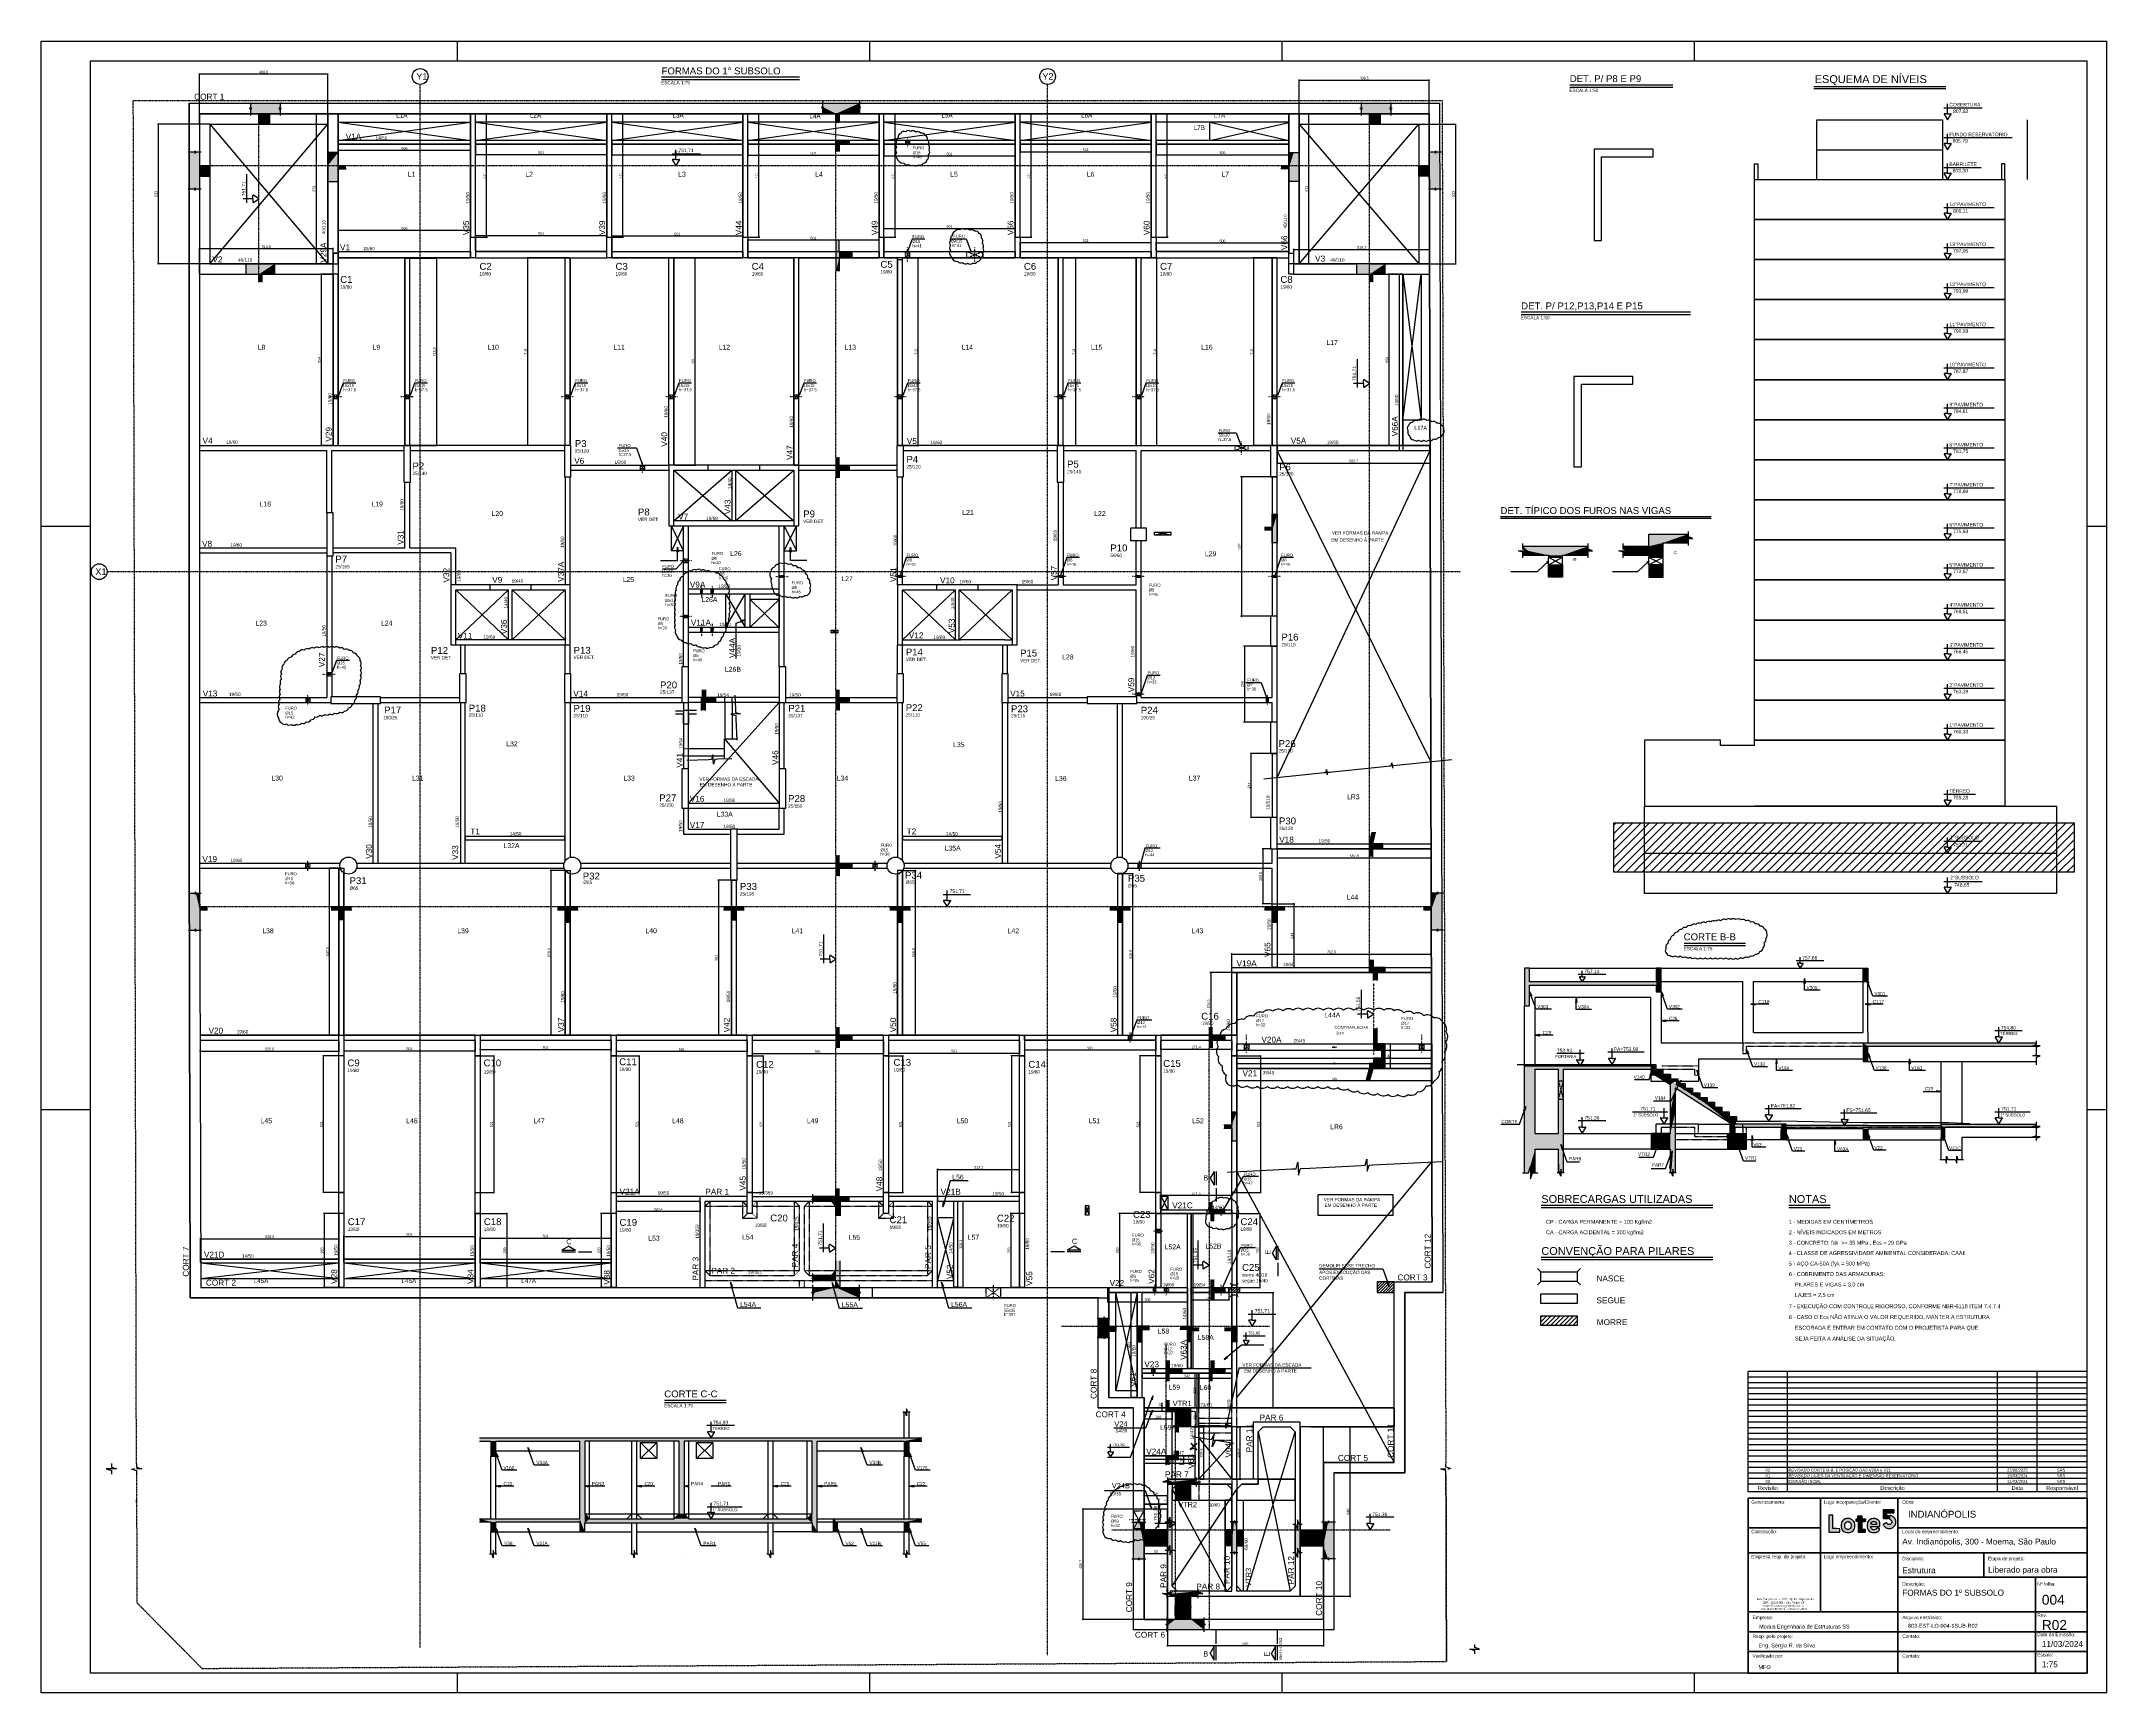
# Model space of a CAD drawing. Extents: x -1206 to 6684, y -2991 to 10691.
# Drawn here: x -1206 to 6684, y 4384 to 10691 of the extents above; entities that cross this region are included whole.
import ezdxf

# ---------------------------------------------------------------- set-up
doc = ezdxf.new("R2010")
doc.units = 0
for name, pattern in [('ESTILO_TQS_0003', [1, 0.5, -0.2, 0.1, -0.2]), ('ESTILO_TQS_0004', [2, 0.5, -0.4, 0.1, -0.4, 0.1, -0.5]), ('HIDDEN2', [0.1875, 0.125, -0.0625])]:
    doc.linetypes.add(name, pattern=pattern)
doc.layers.get('0').update_dxf_attribs({"color": 50})
for name, color, linetype in [('1', 3, 'Continuous'), ('110', 113, 'Continuous'), ('111', 21, 'Continuous'), ('200', 1, 'HIDDEN2'), ('204', 1, 'ESTILO_TQS_0003'), ('205', 1, 'ESTILO_TQS_0004'), ('210', 3, 'HIDDEN2'), ('212', 3, 'Continuous'), ('213', 3, 'Continuous'), ('220', 5, 'Continuous'), ('221', 1, 'Continuous'), ('222', 6, 'Continuous'), ('226', 4, 'Continuous'), ('228', 3, 'Continuous'), ('230', 3, 'Continuous'), ('231', 1, 'Continuous'), ('233', 6, 'Continuous'), ('238', 2, 'Continuous'), ('249', 1, 'Continuous'), ('250', 1, 'Continuous'), ('253', 253, 'Continuous'), ('COTA', 241, 'Continuous')]:
    doc.layers.add(name, color=color, linetype=linetype)
for name, color, linetype, lineweight in [('A-DETL-THIN', 3, 'Continuous', 30), ('G-ANNO-TTLB', 6, 'Continuous', 50), ('G-ANO-TIT', 7, 'Continuous', 9)]:
    doc.layers.add(name, color=color, linetype=linetype, lineweight=lineweight)
doc.styles.add('Arial_12', font='arial.ttf', dxfattribs={"height": 0.001})
doc.styles.add('Arial_13', font='arial.ttf', dxfattribs={"height": 0.003})
doc.styles.add('Arial_14', font='arial.ttf', dxfattribs={"height": 0.00175})
doc.styles.add('Arial_15', font='arial.ttf', dxfattribs={"height": 0.005})
doc.styles.add('Arial_16', font='arial.ttf', dxfattribs={"height": 0.0035})
doc.styles.add('Arial_17', font='arial.ttf', dxfattribs={"height": 0.0015})
doc.styles.add('Arial_5', font='arial.ttf', dxfattribs={"height": 0.002})
doc.styles.add('COTA TECNICA-50', font='techl___.ttf', dxfattribs={"height": 10})
doc.styles.get("Standard").update_dxf_attribs({"font": 'arial.ttf'})
doc.dimstyles.new('COTA PAINEL-50', dxfattribs={"dimtxt": 10, "dimasz": 3, "dimexe": 3, "dimexo": 3, "dimgap": 3, "dimtad": 1, "dimdec": 1, "dimzin": 9, "dimdsep": 46, "dimtxsty": 'COTA TECNICA-50', "dimblk1": 'OBLIQUE', "dimblk2": 'OBLIQUE', "dimsah": 1, "dimcen": 0.9, "dimclrd": 4, "dimclre": 4, "dimclrt": 240, "dimadec": 1, "dimazin": 3, "dimtfac": 1, "dimtdec": 1, "dimtmove": 0, "dimatfit": 3, "dimfxl": 1, "dimtolj": 1, "dimtzin": 12, "dimarcsym": 0})

# ---------------------------------------------------------------- blocks, each defined once
blk = doc.blocks.new('lote 5')
at = {"linetype": 'Continuous', "true_color": 0xadddf7}
h = blk.add_hatch(color=141, dxfattribs=at)
h.dxf.hatch_style = 1
h.paths.add_polyline_path([(185, 54.9), (185, 64.9), (156, 64.9), (156, 37.6), (169.3, 37.6), (169.3, 47.6), (164.2, 47.6), (164.2, 54.9)])
at = {"linetype": 'Continuous', "true_color": 0x4554a5}
h = blk.add_hatch(color=175, dxfattribs=at)
h.dxf.hatch_style = 1
h.paths.add_polyline_path([(11, 48), (5.5, 48), (0, 48), (0, 24), (0, 0), (15.5, 0), (31, 0), (31, 5), (31, 9.9), (21.2, 10.2), (11.5, 10.5), (11.2, 29.2)])
h.paths.add_polyline_path([(37.9, 30.8, 0.084936), (35.7, 25.4, 0.054013), (35, 18.7, 0.076254), (36.3, 10.3, 0.121611), (40.1, 4, 0.121091), (46.3, 0.3, 0.075213), (54.8, -1, 0.079274), (63, 0.3, 0.122166), (69.1, 4.1, 0.119298), (72.7, 10.4, 0.073422), (74, 18.9, 0.079741), (72.7, 27.2, 0.113763), (68.8, 33.6, 0.115788), (62.6, 37.5, 0.084778), (54.5, 38.9, 0.027052), (52.7, 38.8, 0.016056), (50.6, 38.5, 0.016045), (48.4, 38.1, 0.026508), (46.7, 37.6, 0.076216), (41.6, 34.8, 0.092554)])
h.paths.add_polyline_path([(50.3, 28.9, -0.127794), (54.5, 30, -0.041315), (55.8, 29.9, -0.029052), (57.3, 29.6, -0.029465), (58.7, 29.1, -0.053017), (59.7, 28.5, -0.174394), (63.1, 23.7, -0.106368), (63.5, 16.8, -0.114375), (61, 10.6, -0.218011), (56.5, 8, -0.062111), (52.1, 8.1, -0.122868), (48.9, 9.4, -0.125878), (46.7, 12, -0.066941), (45.5, 16.1, -0.079418), (45.4, 21.4, -0.106796), (47.1, 25.9, -0.122388)], flags=16)
h = blk.add_hatch(color=175, dxfattribs=at)
h.dxf.hatch_style = 1
h.paths.add_polyline_path([(84.3, -0.7), (103.3, -0.9), (103.3, 8.9), (94.5, 8.9), (94.5, 29.5), (103.5, 29.6), (104.1, 38), (94, 38), (94, 46.6), (83.1, 46.6), (83.1, 38.2), (78, 38.2), (78, 30.3), (84.6, 30.3)])
h = blk.add_hatch(color=175, dxfattribs=at)
h.dxf.hatch_style = 1
h.paths.add_polyline_path([(145.5, 22.7, 0.038669), (145.1, 27.1, 0.075044), (144.1, 30.5, 0.076697), (142.1, 33.4, 0.042002), (138.8, 36.3, 0.103568), (135.5, 37.8, 0.038688), (130.4, 38.6, 0.038727), (125, 38.6, 0.069033), (120.7, 37.6, 0.076395), (115.6, 34.8, 0.090783), (111.9, 30.7, 0.083017), (109.8, 25.2, 0.053063), (109, 18.5, 0.077839), (110.3, 10.2, 0.118578), (114, 4.1, 0.119274), (120.1, 0.3, 0.079352), (128.2, -1, 0.034827), (133.1, -0.7, 0.056094), (137.1, 0.4, 0.06475), (140.3, 2.1, 0.070678), (142.9, 4.6, 0.05252), (144.5, 7.1, 0.188977), (144.6, 8.9, 0.203461), (143.5, 10.3, 0.061382), (140.9, 11.3, 0.028075), (138.8, 11.7, 0.097756), (137.4, 11.6, 0.099528), (136.2, 10.9, 0.029702), (134.7, 9.6, -0.083794), (132.4, 7.9, -0.077181), (129.6, 7.1, -0.07687), (126.7, 7.1, -0.082035), (123.9, 8, -0.102945), (122.4, 9.3, -0.031057), (120.6, 11.9, -0.025111), (119.1, 14.6, -0.415036), (119.6, 15.8, -0.001685), (123.4, 16, -0.005312), (127.7, 16.2, -0.003368), (132.6, 16.3), (145.5, 16.5)])
h.paths.add_polyline_path([(135.6, 22.8, -0.172618), (134.7, 22.3, -0.052233), (132.7, 22.1, -0.004945), (127.7, 22.2, -0.004965), (122.8, 22.4, -0.056436), (120.8, 22.8, -0.196706), (120, 23.4, -0.167259), (119.8, 24.5, -0.166753), (121.7, 28.2, -0.123934), (125.8, 30.5, -0.124843), (130.4, 30.6, -0.170256), (133.9, 28.4, -0.031108), (134.7, 27.2, -0.028485), (135.4, 25.9, -0.029637), (135.9, 24.7, -0.077582), (136, 23.8, -0.175193)], flags=16)
h.paths.add_polyline_path([(172.9, 37.6, 0.143338), (173.6, 36.6, 0.062298), (175, 35.7, -0.052748), (176, 35, -0.029639), (177.2, 34, -0.029212), (178.2, 32.9, -0.041879), (179, 31.7, -0.026096), (179.8, 30.1, -0.101625), (180, 29, -0.101625), (179.8, 27.9, -0.026095), (179, 26.2, -0.071265), (177, 23.6, -0.101562), (174.5, 22.1, -0.11176), (171.9, 21.7, -0.101333), (169.2, 22.4, -0.029919), (168, 23.1, -0.029589), (166.9, 23.9, -0.030964), (166.1, 24.8, -0.091595), (165.7, 25.5, 0.136181), (165.1, 26.2, 0.183723), (164.4, 26.4, 0.06924), (163, 26.1, 0.008384), (160.3, 25.1, 0.02358), (158.4, 24.3, 0.030227), (156.8, 23.3, 0.03105), (155.6, 22.4, 0.166559), (155.2, 21.7, 0.208588), (155.7, 19.5, 0.04086), (158.4, 16.3, 0.042098), (161.9, 13.3, 0.062387), (165.5, 11.4, 0.146494), (176.1, 10.6, 0.142355), (185.5, 15.8, 0.142493), (190.7, 25.1, 0.14685), (189.9, 35.7, 0.073862), (187.8, 39.5, 0.055813), (184.5, 43, 0.054226), (180.3, 45.7, 0.06006), (175.8, 47.4, 0.049988), (174.2, 47.6, 0.271112), (173.5, 47.2, 0.114882), (173.1, 46, 0.007003), (172.8, 42.4, 0.011174), (172.7, 39.1, 0.080533)])
at = {"linetype": 'Continuous'}
for p, q in [((156, 37.6), (156, 64.9)), ((156, 64.9), (185, 64.9)), ((185, 64.9), (185, 54.9)), ((78, 30.3), (78, 38.2)), ((78, 38.2), (83.1, 38.2)), ((84.6, 30.3), (78, 30.3)), ((83, 46.6), (94, 46.6)), ((83.1, 38.2), (83.1, 46.6)), ((84.3, -0.9), (84.6, 30.3)), ((94, 46.6), (94, 38)), ((94, 38), (104.1, 38)), ((103.5, 29.6), (94.5, 29.5)), ((94.5, 29.5), (94.5, 8.9)), ((94.5, 8.9), (103.3, 8.9)), ((103.3, 8.9), (103.3, -0.9)), ((104.1, 38), (103.5, 29.6)), ((169.3, 37.6), (156, 37.6)), ((164.2, 47.6), (164.2, 54.9)), ((164.2, 54.9), (185, 54.9)), ((169.3, 47.6), (164.2, 47.6)), ((169.3, 47.6), (169.3, 37.6)), ((103.3, -0.9), (84.3, -0.7))]:
    blk.add_line(p, q, dxfattribs=at)
blk.add_lwpolyline([(0, 24), (0, 0), (15.5, 0), (31, 0), (31, 5), (31, 9.9), (21.2, 10.2), (11.5, 10.5), (11.2, 29.2), (11, 48), (5.5, 48), (0, 48)], close=True)
for points in [[(46.7, 37.6, 0.076216), (41.6, 34.8, 0.092553), (37.9, 30.8, 0.084937), (35.7, 25.4, 0.054013), (35, 18.7, 0.076254), (36.3, 10.3, 0.12161), (40.1, 4, 0.121091), (46.3, 0.3, 0.075213), (54.8, -1, 0.079274), (63, 0.3, 0.122165), (69.1, 4.1, 0.119298), (72.7, 10.4, 0.073422), (74, 18.9, 0.079741), (72.7, 27.2, 0.113746), (68.8, 33.6, 0.115805), (62.6, 37.5, 0.084778), (54.5, 38.9, 0.027052), (52.7, 38.8, 0.016056), (50.6, 38.5, 0.016045), (48.4, 38.1, 0.026508)], [(59.7, 28.5, -0.174394), (63.1, 23.7, -0.106368), (63.5, 16.8, -0.114376), (61, 10.6, -0.218011), (56.5, 8, -0.062111), (52.1, 8.1, -0.122867), (48.9, 9.4, -0.125878), (46.7, 12, -0.066936), (45.5, 16.1, -0.079422), (45.4, 21.4, -0.106796), (47.1, 25.9, -0.122396), (50.3, 28.9, -0.127791), (54.5, 30, -0.041309), (55.8, 29.9, -0.029057), (57.3, 29.6, -0.02946), (58.7, 29.1, -0.053017)], [(120.7, 37.6, 0.076392), (115.6, 34.8, 0.090789), (111.9, 30.7, 0.083014), (109.8, 25.2, 0.053063), (109, 18.5, 0.077839), (110.3, 10.2, 0.118577), (114, 4.1, 0.119274), (120.1, 0.3, 0.079352), (128.2, -1, 0.034827), (133.1, -0.7, 0.056094), (137.1, 0.4, 0.06475), (140.3, 2.1, 0.070679), (142.9, 4.6, 0.052519), (144.5, 7.1, 0.188977), (144.6, 8.9, 0.203461), (143.5, 10.3, 0.061383), (140.9, 11.3, 0.028074), (138.8, 11.7, 0.097756), (137.4, 11.6, 0.099528), (136.2, 10.9, 0.029702), (134.7, 9.6, -0.083794), (132.4, 7.9, -0.077181), (129.6, 7.1, -0.076871), (126.7, 7.1, -0.082035), (123.9, 8, -0.102944), (122.4, 9.3, -0.031057), (120.6, 11.9, -0.025111), (119.1, 14.6, -0.317534), (119.3, 15.7, -0.184471), (119.8, 15.8, -0.00161), (123.4, 16, -0.005312), (127.7, 16.2, -0.003368), (132.6, 16.3), (145.5, 16.5), (145.5, 22.7, 0.038669), (145.1, 27.1, 0.075045), (144.1, 30.5, 0.076697), (142.1, 33.4, 0.042002), (138.8, 36.3, 0.103568), (135.5, 37.8, 0.038694), (130.4, 38.6, 0.038721), (125, 38.6, 0.069033)], [(133.9, 28.4, -0.031108), (134.7, 27.2, -0.028484), (135.4, 25.9, -0.029638), (135.9, 24.7, -0.077582), (136, 23.8, -0.175194), (135.6, 22.8, -0.172618), (134.7, 22.3, -0.052233), (132.7, 22.1, -0.004945), (127.7, 22.2, -0.004965), (122.8, 22.4, -0.056436), (120.8, 22.8, -0.196706), (120, 23.4, -0.167259), (119.8, 24.5, -0.166753), (121.7, 28.2, -0.123934), (125.8, 30.5, -0.124843), (130.4, 30.6, -0.170257)], [(172.8, 42.4, 0.011176), (172.7, 39.1, 0.080533), (172.9, 37.6, 0.143338), (173.6, 36.6, 0.062298), (175, 35.7, -0.052748), (176, 35, -0.029614), (177.2, 34, -0.029236), (178.2, 32.9, -0.041879), (179, 31.7, -0.026096), (179.8, 30.1, -0.101625), (180, 29, -0.101625), (179.8, 27.9, -0.026096), (179, 26.2, -0.071264), (177, 23.6, -0.101562), (174.5, 22.1, -0.11176), (171.9, 21.7, -0.101332), (169.2, 22.4, -0.029919), (168, 23.1, -0.029589), (166.9, 23.9, -0.030964), (166.1, 24.8, -0.091595), (165.7, 25.5, 0.136181), (165.1, 26.2, 0.183723), (164.4, 26.4, 0.06924), (163, 26.1, 0.008384), (160.3, 25.1, 0.023581), (158.4, 24.3, 0.030227), (156.8, 23.3, 0.03105), (155.6, 22.4, 0.166559), (155.2, 21.7, 0.208588), (155.7, 19.5, 0.04086), (158.4, 16.3, 0.042098), (161.9, 13.3, 0.062386), (165.5, 11.4, 0.146494), (176.1, 10.6, 0.142355), (185.5, 15.8, 0.142493), (190.7, 25.1, 0.14685), (189.9, 35.7, 0.073863), (187.8, 39.5, 0.055813), (184.5, 43, 0.054226), (180.3, 45.7, 0.06006), (175.8, 47.4, 0.049987), (174.2, 47.6, 0.271111), (173.5, 47.2, 0.114883), (173.1, 46, 0.007002)]]:
    blk.add_lwpolyline(points, format="xyb", close=True)
blk = doc.blocks.new('LINCOR', base_point=(1375407.232582, 453114.358858))
blk.add_lwpolyline([(1375407.232582, 453114.358858), (1375407.565916, 453114.358858), (1375407.732582, 453114.858858), (1375407.732582, 453113.858858), (1375407.899249, 453114.358858), (1375408.232582, 453114.358858)])
blk = doc.blocks.new('_H4E26883C6B-000')
for p, q in [((2139.314764, -3153.379493), (2151.660645, -3141.033612)), ((2139.314764, -3142.772891), (2141.054043, -3141.033612)), ((2143.267247, -3160.033612), (2162.267247, -3141.033612)), ((2153.873848, -3160.033612), (2172.873848, -3141.033612)), ((2164.48045, -3160.033612), (2179.314764, -3145.199298)), ((2175.087052, -3160.033612), (2179.314764, -3155.8059))]:
    blk.add_line(p, q)
blk = doc.blocks.new('_HEB62A6EED5-000', base_point=(552002.934611, 100000.091476))
for p, q in [((555593.605919, 98531.413764), (555761.995968, 98699.803813)), ((555593.605919, 98563.23357), (555730.176163, 98699.803813)), ((555593.605919, 98595.053375), (555698.356357, 98699.803813)), ((555593.605919, 98626.87318), (555666.536552, 98699.803813)), ((555593.605919, 98658.692985), (555634.716747, 98699.803813)), ((555593.605919, 98690.51279), (555602.896942, 98699.803813)), ((555604.92028, 98510.90832), (555793.815773, 98699.803813)), ((555636.740085, 98510.90832), (555825.635578, 98699.803813)), ((555668.55989, 98510.90832), (555857.455383, 98699.803813)), ((555700.379695, 98510.90832), (555889.275188, 98699.803813)), ((555732.1995, 98510.90832), (555921.094994, 98699.803813)), ((555764.019305, 98510.90832), (555952.914799, 98699.803813)), ((555795.83911, 98510.90832), (555984.734604, 98699.803813)), ((555827.658916, 98510.90832), (556016.554409, 98699.803813)), ((555859.478721, 98510.90832), (556048.374214, 98699.803813)), ((555891.298526, 98510.90832), (556080.194019, 98699.803813)), ((555923.118331, 98510.90832), (556112.013824, 98699.803813)), ((555954.938136, 98510.90832), (556143.83363, 98699.803813)), ((555986.757941, 98510.90832), (556175.653435, 98699.803813)), ((556018.577747, 98510.90832), (556207.47324, 98699.803813)), ((556050.397552, 98510.90832), (556239.293045, 98699.803813)), ((556082.217357, 98510.90832), (556271.11285, 98699.803813)), ((556114.037162, 98510.90832), (556302.932655, 98699.803813)), ((556145.856967, 98510.90832), (556334.752461, 98699.803813)), ((556177.676772, 98510.90832), (556366.572266, 98699.803813)), ((556209.496577, 98510.90832), (556398.392071, 98699.803813)), ((556241.316383, 98510.90832), (556430.211876, 98699.803813)), ((556273.136188, 98510.90832), (556462.031681, 98699.803813)), ((556304.955993, 98510.90832), (556493.851486, 98699.803813)), ((556336.775798, 98510.90832), (556525.671291, 98699.803813)), ((556368.595603, 98510.90832), (556557.491097, 98699.803813)), ((556400.415408, 98510.90832), (556589.310902, 98699.803813)), ((556432.235214, 98510.90832), (556621.130707, 98699.803813)), ((556464.055019, 98510.90832), (556652.950512, 98699.803813)), ((556495.874824, 98510.90832), (556684.770317, 98699.803813)), ((556527.694629, 98510.90832), (556716.590122, 98699.803813)), ((556559.514434, 98510.90832), (556748.409928, 98699.803813)), ((556591.334239, 98510.90832), (556780.229733, 98699.803813)), ((556623.154044, 98510.90832), (556812.049538, 98699.803813)), ((556654.97385, 98510.90832), (556843.869343, 98699.803813)), ((556686.793655, 98510.90832), (556875.689148, 98699.803813)), ((556718.61346, 98510.90832), (556907.508953, 98699.803813)), ((556750.433265, 98510.90832), (556939.328758, 98699.803813)), ((556782.25307, 98510.90832), (556971.148564, 98699.803813)), ((556814.072875, 98510.90832), (557002.968369, 98699.803813)), ((556845.892681, 98510.90832), (557034.788174, 98699.803813)), ((556877.712486, 98510.90832), (557066.607979, 98699.803813)), ((556909.532291, 98510.90832), (557098.427784, 98699.803813)), ((556941.352096, 98510.90832), (557130.247589, 98699.803813)), ((556973.171901, 98510.90832), (557162.067395, 98699.803813)), ((557004.991706, 98510.90832), (557193.8872, 98699.803813)), ((557036.811511, 98510.90832), (557225.707005, 98699.803813)), ((557068.631317, 98510.90832), (557257.52681, 98699.803813)), ((557100.451122, 98510.90832), (557289.346615, 98699.803813)), ((557132.270927, 98510.90832), (557321.16642, 98699.803813)), ((557164.090732, 98510.90832), (557351.65959, 98698.477177)), ((557195.910537, 98510.90832), (557351.65959, 98666.657372)), ((557227.730342, 98510.90832), (557351.65959, 98634.837567)), ((557259.550148, 98510.90832), (557351.65959, 98603.017762)), ((557291.369953, 98510.90832), (557351.65959, 98571.197957)), ((557323.189758, 98510.90832), (557351.65959, 98539.378152))]:
    blk.add_line(p, q)
blk = doc.blocks.new('_HFC2A26E8A7-000')
for p, q in [((2705.801091, -3159.649659), (2745.417166, -3120.033584)), ((2705.801091, -3149.043057), (2734.810564, -3120.033584)), ((2705.801091, -3138.436456), (2724.203963, -3120.033584)), ((2705.801091, -3127.829854), (2713.597361, -3120.033584)), ((2716.023768, -3160.033584), (2756.023768, -3120.033584)), ((2726.630369, -3160.033584), (2766.630369, -3120.033584)), ((2737.236971, -3160.033584), (2770.805826, -3126.46473)), ((2747.843573, -3160.033584), (2770.813628, -3137.063528)), ((2758.450175, -3160.033584), (2770.821431, -3147.662327)), ((2769.056776, -3160.033584), (2770.829234, -3158.261126))]:
    blk.add_line(p, q)
blk = doc.blocks.new('FERCOR')
blk.add_circle((0, 0), 1)
blk = doc.blocks.new('_Oblique')
at = {"color": 0, "linetype": 'ByBlock', "lineweight": -2}
blk.add_line((-0.5, -0.5), (0.5, 0.5), dxfattribs=at)
blk = doc.blocks.new('*D280')
at = {"layer": 'COTA', "color": 4, "lineweight": -2, "transparency": 16777216}
for p, q in [((3515.3, 7603.8), (3515.3, 7569.2)), ((4103.1, 7603.8), (4103.1, 7569.2)), ((3515.3, 7572.2), (4103.1, 7572.2))]:
    blk.add_line(p, q, dxfattribs=at)
at = {"layer": 'Defpoints', "color": 0, "transparency": 16777216}
for p in [(3515.3, 7606.8), (4103.1, 7606.8), (4103.1, 7572.2)]:
    blk.add_point(p, dxfattribs=at)
at = {"layer": 'COTA', "color": 4, "lineweight": -2, "transparency": 16777216, "xscale": 3, "yscale": 3, "zscale": 3, "rotation": 180}
blk.add_blockref('_Oblique', (3515.3, 7572.2), dxfattribs=at)
at = {"layer": 'COTA', "color": 4, "lineweight": -2, "transparency": 16777216, "xscale": 3, "yscale": 3, "zscale": 3}
blk.add_blockref('_Oblique', (4103.1, 7572.2), dxfattribs=at)
at = {"layer": 'COTA', "color": 240, "transparency": 16777216, "insert": (3809.2, 7580.3), "char_height": 10, "attachment_point": 5, "style": 'COTA TECNICA-50'}
blk.add_mtext('\\A1;587.8', dxfattribs=at)
blk = doc.blocks.new('*D279')
at = {"layer": 'COTA', "color": 4, "lineweight": -2, "transparency": 16777216}
for p, q in [((3341.5, 7156.3), (3341.5, 7208.1)), ((3341.5, 7205.1), (4104.3, 7205.1)), ((4104.3, 7156.3), (4104.3, 7208.1))]:
    blk.add_line(p, q, dxfattribs=at)
at = {"layer": 'Defpoints', "color": 0, "transparency": 16777216}
for p in [(4104.3, 7205.1), (3341.5, 7153.3), (4104.3, 7153.3)]:
    blk.add_point(p, dxfattribs=at)
at = {"layer": 'COTA', "color": 4, "lineweight": -2, "transparency": 16777216, "xscale": 3, "yscale": 3, "zscale": 3, "rotation": 180}
blk.add_blockref('_Oblique', (3341.5, 7205.1), dxfattribs=at)
at = {"layer": 'COTA', "color": 4, "lineweight": -2, "transparency": 16777216, "xscale": 3, "yscale": 3, "zscale": 3}
blk.add_blockref('_Oblique', (4104.3, 7205.1), dxfattribs=at)
at = {"layer": 'COTA', "color": 240, "transparency": 16777216, "insert": (3722.9, 7213.2), "char_height": 10, "attachment_point": 5, "style": 'COTA TECNICA-50'}
blk.add_mtext('\\A1;762.8', dxfattribs=at)
blk = doc.blocks.new('*D281')
at = {"layer": 'COTA', "color": 4, "lineweight": -2, "transparency": 16777216}
for p, q in [((-599.7, 6873.8), (-599.7, 6831.4)), ((-68.9, 6873.8), (-68.9, 6831.4)), ((-599.7, 6834.4), (-68.9, 6834.4))]:
    blk.add_line(p, q, dxfattribs=at)
at = {"layer": 'Defpoints', "color": 0, "transparency": 16777216}
for p in [(-599.7, 6876.8), (-68.9, 6876.8), (-68.9, 6834.4)]:
    blk.add_point(p, dxfattribs=at)
at = {"layer": 'COTA', "color": 4, "lineweight": -2, "transparency": 16777216, "xscale": 3, "yscale": 3, "zscale": 3, "rotation": 180}
blk.add_blockref('_Oblique', (-599.7, 6834.4), dxfattribs=at)
at = {"layer": 'COTA', "color": 4, "lineweight": -2, "transparency": 16777216, "xscale": 3, "yscale": 3, "zscale": 3}
blk.add_blockref('_Oblique', (-68.9, 6834.4), dxfattribs=at)
at = {"layer": 'COTA', "color": 240, "transparency": 16777216, "insert": (-334.3, 6842.7), "char_height": 10, "attachment_point": 5, "style": 'COTA TECNICA-50'}
blk.add_mtext('\\A1;530.8', dxfattribs=at)
blk = doc.blocks.new('*D272')
at = {"layer": 'COTA', "color": 4, "lineweight": -2, "transparency": 16777216}
for p, q in [((-49.9, 6873.8), (-49.9, 6832.9)), ((451.1, 6873.8), (451.1, 6832.9)), ((-49.9, 6835.9), (451.1, 6835.9))]:
    blk.add_line(p, q, dxfattribs=at)
at = {"layer": 'Defpoints', "color": 0, "transparency": 16777216}
for p in [(-49.9, 6876.8), (451.1, 6876.8), (451.1, 6835.9)]:
    blk.add_point(p, dxfattribs=at)
at = {"layer": 'COTA', "color": 4, "lineweight": -2, "transparency": 16777216, "xscale": 3, "yscale": 3, "zscale": 3, "rotation": 180}
blk.add_blockref('_Oblique', (-49.9, 6835.9), dxfattribs=at)
at = {"layer": 'COTA', "color": 4, "lineweight": -2, "transparency": 16777216, "xscale": 3, "yscale": 3, "zscale": 3}
blk.add_blockref('_Oblique', (451.1, 6835.9), dxfattribs=at)
at = {"layer": 'COTA', "color": 240, "transparency": 16777216, "insert": (200.6, 6844), "char_height": 10, "attachment_point": 5, "style": 'COTA TECNICA-50'}
blk.add_mtext('\\A1;501', dxfattribs=at)
blk = doc.blocks.new('*D273')
at = {"layer": 'COTA', "color": 4, "lineweight": -2, "transparency": 16777216}
for p, q in [((470.1, 6873.8), (470.1, 6837.3)), ((971.1, 6873.8), (971.1, 6837.3)), ((470.1, 6840.3), (971.1, 6840.3))]:
    blk.add_line(p, q, dxfattribs=at)
at = {"layer": 'Defpoints', "color": 0, "transparency": 16777216}
for p in [(470.1, 6876.8), (971.1, 6876.8), (971.1, 6840.3)]:
    blk.add_point(p, dxfattribs=at)
at = {"layer": 'COTA', "color": 4, "lineweight": -2, "transparency": 16777216, "xscale": 3, "yscale": 3, "zscale": 3, "rotation": 180}
blk.add_blockref('_Oblique', (470.1, 6840.3), dxfattribs=at)
at = {"layer": 'COTA', "color": 4, "lineweight": -2, "transparency": 16777216, "xscale": 3, "yscale": 3, "zscale": 3}
blk.add_blockref('_Oblique', (971.1, 6840.3), dxfattribs=at)
at = {"layer": 'COTA', "color": 240, "transparency": 16777216, "insert": (720.6, 6848.4), "char_height": 10, "attachment_point": 5, "style": 'COTA TECNICA-50'}
blk.add_mtext('\\A1;501', dxfattribs=at)
blk = doc.blocks.new('*D274')
at = {"layer": 'COTA', "color": 4, "lineweight": -2, "transparency": 16777216}
for p, q in [((990.1, 6873.8), (990.1, 6830)), ((1491.1, 6873.8), (1491.1, 6830)), ((1491.1, 6833), (990.1, 6833))]:
    blk.add_line(p, q, dxfattribs=at)
at = {"layer": 'Defpoints', "color": 0, "transparency": 16777216}
for p in [(990.1, 6876.8), (1491.1, 6876.8), (990.1, 6833)]:
    blk.add_point(p, dxfattribs=at)
at = {"layer": 'COTA', "color": 4, "lineweight": -2, "transparency": 16777216, "xscale": 3, "yscale": 3, "zscale": 3, "rotation": 180}
blk.add_blockref('_Oblique', (990.1, 6833), dxfattribs=at)
at = {"layer": 'COTA', "color": 4, "lineweight": -2, "transparency": 16777216, "xscale": 3, "yscale": 3, "zscale": 3}
blk.add_blockref('_Oblique', (1491.1, 6833), dxfattribs=at)
at = {"layer": 'COTA', "color": 240, "transparency": 16777216, "insert": (1240.6, 6841.1), "char_height": 10, "attachment_point": 5, "style": 'COTA TECNICA-50'}
blk.add_mtext('\\A1;501', dxfattribs=at)
blk = doc.blocks.new('*D275')
at = {"layer": 'COTA', "color": 4, "lineweight": -2, "transparency": 16777216}
for p, q in [((1510.1, 6873.8), (1510.1, 6822.7)), ((2011.1, 6873.8), (2011.1, 6822.7)), ((1510.1, 6825.7), (2011.1, 6825.7))]:
    blk.add_line(p, q, dxfattribs=at)
at = {"layer": 'Defpoints', "color": 0, "transparency": 16777216}
for p in [(1510.1, 6876.8), (2011.1, 6876.8), (2011.1, 6825.7)]:
    blk.add_point(p, dxfattribs=at)
at = {"layer": 'COTA', "color": 4, "lineweight": -2, "transparency": 16777216, "xscale": 3, "yscale": 3, "zscale": 3, "rotation": 180}
blk.add_blockref('_Oblique', (1510.1, 6825.7), dxfattribs=at)
at = {"layer": 'COTA', "color": 4, "lineweight": -2, "transparency": 16777216, "xscale": 3, "yscale": 3, "zscale": 3}
blk.add_blockref('_Oblique', (2011.1, 6825.7), dxfattribs=at)
at = {"layer": 'COTA', "color": 240, "transparency": 16777216, "insert": (1760.6, 6833.8), "char_height": 10, "attachment_point": 5, "style": 'COTA TECNICA-50'}
blk.add_mtext('\\A1;501', dxfattribs=at)
blk = doc.blocks.new('*D276')
at = {"layer": 'COTA', "color": 4, "lineweight": -2, "transparency": 16777216}
for p, q in [((2030.1, 6873.8), (2030.1, 6824.1)), ((2531.1, 6873.8), (2531.1, 6824.1)), ((2030.1, 6827.1), (2531.1, 6827.1))]:
    blk.add_line(p, q, dxfattribs=at)
at = {"layer": 'Defpoints', "color": 0, "transparency": 16777216}
for p in [(2030.1, 6876.8), (2531.1, 6876.8), (2531.1, 6827.1)]:
    blk.add_point(p, dxfattribs=at)
at = {"layer": 'COTA', "color": 4, "lineweight": -2, "transparency": 16777216, "xscale": 3, "yscale": 3, "zscale": 3, "rotation": 180}
blk.add_blockref('_Oblique', (2030.1, 6827.1), dxfattribs=at)
at = {"layer": 'COTA', "color": 4, "lineweight": -2, "transparency": 16777216, "xscale": 3, "yscale": 3, "zscale": 3}
blk.add_blockref('_Oblique', (2531.1, 6827.1), dxfattribs=at)
at = {"layer": 'COTA', "color": 240, "transparency": 16777216, "insert": (2280.6, 6835.2), "char_height": 10, "attachment_point": 5, "style": 'COTA TECNICA-50'}
blk.add_mtext('\\A1;501', dxfattribs=at)
blk = doc.blocks.new('*D277')
at = {"layer": 'COTA', "color": 4, "lineweight": -2, "transparency": 16777216}
for p, q in [((2550.1, 6873.8), (2550.1, 6835.8)), ((3051.1, 6873.8), (3051.1, 6835.8)), ((2550.1, 6838.8), (3051.1, 6838.8))]:
    blk.add_line(p, q, dxfattribs=at)
at = {"layer": 'Defpoints', "color": 0, "transparency": 16777216}
for p in [(2550.1, 6876.8), (3051.1, 6876.8), (3051.1, 6838.8)]:
    blk.add_point(p, dxfattribs=at)
at = {"layer": 'COTA', "color": 4, "lineweight": -2, "transparency": 16777216, "xscale": 3, "yscale": 3, "zscale": 3, "rotation": 180}
blk.add_blockref('_Oblique', (2550.1, 6838.8), dxfattribs=at)
at = {"layer": 'COTA', "color": 4, "lineweight": -2, "transparency": 16777216, "xscale": 3, "yscale": 3, "zscale": 3}
blk.add_blockref('_Oblique', (3051.1, 6838.8), dxfattribs=at)
at = {"layer": 'COTA', "color": 240, "transparency": 16777216, "insert": (2800.6, 6846.9), "char_height": 10, "attachment_point": 5, "style": 'COTA TECNICA-50'}
blk.add_mtext('\\A1;501', dxfattribs=at)
blk = doc.blocks.new('*D278')
at = {"layer": 'COTA', "color": 4, "lineweight": -2, "transparency": 16777216}
for p, q in [((3070.1, 6873.8), (3070.1, 6838.6)), ((3341.5, 6873.8), (3341.5, 6838.6)), ((3070.1, 6841.6), (3341.5, 6841.6))]:
    blk.add_line(p, q, dxfattribs=at)
at = {"layer": 'Defpoints', "color": 0, "transparency": 16777216}
for p in [(3070.1, 6876.8), (3341.5, 6876.8), (3341.5, 6841.6)]:
    blk.add_point(p, dxfattribs=at)
at = {"layer": 'COTA', "color": 4, "lineweight": -2, "transparency": 16777216, "xscale": 3, "yscale": 3, "zscale": 3, "rotation": 180}
blk.add_blockref('_Oblique', (3070.1, 6841.6), dxfattribs=at)
at = {"layer": 'COTA', "color": 4, "lineweight": -2, "transparency": 16777216, "xscale": 3, "yscale": 3, "zscale": 3}
blk.add_blockref('_Oblique', (3341.5, 6841.6), dxfattribs=at)
at = {"layer": 'COTA', "color": 240, "transparency": 16777216, "insert": (3205.8, 6849.7), "char_height": 10, "attachment_point": 5, "style": 'COTA TECNICA-50'}
blk.add_mtext('\\A1;271.4', dxfattribs=at)
blk = doc.blocks.new('*D265')
at = {"layer": '1', "color": 4, "lineweight": -2, "transparency": 16777216}
for p, q in [((990.1, 6257.8), (990.1, 6219.3)), ((1310.5, 6257.8), (1310.5, 6219.3)), ((1310.5, 6222.3), (990.1, 6222.3))]:
    blk.add_line(p, q, dxfattribs=at)
at = {"layer": 'Defpoints', "color": 0, "transparency": 16777216}
for p in [(990.1, 6260.8), (1310.5, 6260.8), (990.1, 6222.3)]:
    blk.add_point(p, dxfattribs=at)
at = {"layer": '1', "color": 4, "lineweight": -2, "transparency": 16777216, "xscale": 3, "yscale": 3, "zscale": 3, "rotation": 180}
blk.add_blockref('_Oblique', (990.1, 6222.3), dxfattribs=at)
at = {"layer": '1', "color": 4, "lineweight": -2, "transparency": 16777216, "xscale": 3, "yscale": 3, "zscale": 3}
blk.add_blockref('_Oblique', (1310.5, 6222.3), dxfattribs=at)
at = {"layer": '1', "color": 240, "transparency": 16777216, "insert": (1150.3, 6230.5), "char_height": 10, "attachment_point": 5, "style": 'COTA TECNICA-50'}
blk.add_mtext('\\A1;320.4', dxfattribs=at)
blk = doc.blocks.new('*D270')
at = {"layer": 'COTA', "color": 4, "lineweight": -2, "transparency": 16777216}
for p, q in [((2218, 6282.8), (2218, 6385)), ((2218, 6382), (2531.1, 6382)), ((2531.1, 6282.8), (2531.1, 6385))]:
    blk.add_line(p, q, dxfattribs=at)
at = {"layer": 'Defpoints', "color": 0, "transparency": 16777216}
for p in [(2531.1, 6382), (2218, 6279.8), (2531.1, 6279.8)]:
    blk.add_point(p, dxfattribs=at)
at = {"layer": 'COTA', "color": 4, "lineweight": -2, "transparency": 16777216, "xscale": 3, "yscale": 3, "zscale": 3, "rotation": 180}
blk.add_blockref('_Oblique', (2218, 6382), dxfattribs=at)
at = {"layer": 'COTA', "color": 4, "lineweight": -2, "transparency": 16777216, "xscale": 3, "yscale": 3, "zscale": 3}
blk.add_blockref('_Oblique', (2531.1, 6382), dxfattribs=at)
at = {"layer": 'COTA', "color": 240, "transparency": 16777216, "insert": (2374.6, 6390.3), "char_height": 10, "attachment_point": 5, "style": 'COTA TECNICA-50'}
blk.add_mtext('\\A1;313.1', dxfattribs=at)
blk = doc.blocks.new('*D271')
at = {"layer": 'COTA', "color": 4, "lineweight": -2, "transparency": 16777216}
for p, q in [((3070.1, 6231.8), (3070.1, 6285.4)), ((3341.6, 6282.4), (3070.1, 6282.4)), ((3341.6, 6231.8), (3341.6, 6285.4))]:
    blk.add_line(p, q, dxfattribs=at)
at = {"layer": 'Defpoints', "color": 0, "transparency": 16777216}
for p in [(3070.1, 6282.4), (3070.1, 6228.8), (3341.6, 6228.8)]:
    blk.add_point(p, dxfattribs=at)
at = {"layer": 'COTA', "color": 4, "lineweight": -2, "transparency": 16777216, "xscale": 3, "yscale": 3, "zscale": 3, "rotation": 180}
blk.add_blockref('_Oblique', (3070.1, 6282.4), dxfattribs=at)
at = {"layer": 'COTA', "color": 4, "lineweight": -2, "transparency": 16777216, "xscale": 3, "yscale": 3, "zscale": 3}
blk.add_blockref('_Oblique', (3341.6, 6282.4), dxfattribs=at)
at = {"layer": 'COTA', "color": 240, "transparency": 16777216, "insert": (3205.9, 6290.5), "char_height": 10, "attachment_point": 5, "style": 'COTA TECNICA-50'}
blk.add_mtext('\\A1;271.5', dxfattribs=at)
blk = doc.blocks.new('*D264')
at = {"layer": 'COTA', "color": 4, "lineweight": -2, "transparency": 16777216}
for p, q in [((-597.4, 6028.8), (-597.4, 6120.7)), ((-597.4, 6117.7), (-68.9, 6117.7)), ((-68.9, 6028.8), (-68.9, 6120.7))]:
    blk.add_line(p, q, dxfattribs=at)
at = {"layer": 'Defpoints', "color": 0, "transparency": 16777216}
for p in [(-68.9, 6117.7), (-597.4, 6025.8), (-68.9, 6025.8)]:
    blk.add_point(p, dxfattribs=at)
at = {"layer": 'COTA', "color": 4, "lineweight": -2, "transparency": 16777216, "xscale": 3, "yscale": 3, "zscale": 3, "rotation": 180}
blk.add_blockref('_Oblique', (-597.4, 6117.7), dxfattribs=at)
at = {"layer": 'COTA', "color": 4, "lineweight": -2, "transparency": 16777216, "xscale": 3, "yscale": 3, "zscale": 3}
blk.add_blockref('_Oblique', (-68.9, 6117.7), dxfattribs=at)
at = {"layer": 'COTA', "color": 240, "transparency": 16777216, "insert": (-333.1, 6125.8), "char_height": 10, "attachment_point": 5, "style": 'COTA TECNICA-50'}
blk.add_mtext('\\A1;528.5', dxfattribs=at)
blk = doc.blocks.new('*D268')
at = {"layer": 'COTA', "color": 4, "lineweight": -2, "transparency": 16777216}
for p, q in [((-49.9, 6028.8), (-49.9, 6129.1)), ((-49.9, 6126.1), (451.1, 6126.1)), ((451.1, 6028.8), (451.1, 6129.1))]:
    blk.add_line(p, q, dxfattribs=at)
at = {"layer": 'Defpoints', "color": 0, "transparency": 16777216}
for p in [(451.1, 6126.1), (-49.9, 6025.8), (451.1, 6025.8)]:
    blk.add_point(p, dxfattribs=at)
at = {"layer": 'COTA', "color": 4, "lineweight": -2, "transparency": 16777216, "xscale": 3, "yscale": 3, "zscale": 3, "rotation": 180}
blk.add_blockref('_Oblique', (-49.9, 6126.1), dxfattribs=at)
at = {"layer": 'COTA', "color": 4, "lineweight": -2, "transparency": 16777216, "xscale": 3, "yscale": 3, "zscale": 3}
blk.add_blockref('_Oblique', (451.1, 6126.1), dxfattribs=at)
at = {"layer": 'COTA', "color": 240, "transparency": 16777216, "insert": (200.6, 6134.2), "char_height": 10, "attachment_point": 5, "style": 'COTA TECNICA-50'}
blk.add_mtext('\\A1;501', dxfattribs=at)
blk = doc.blocks.new('*D269')
at = {"layer": '1', "color": 4, "lineweight": -2, "transparency": 16777216}
for p, q in [((470.1, 6028.8), (470.1, 6122.9)), ((470.1, 6119.9), (971.1, 6119.9)), ((971.1, 6028.8), (971.1, 6122.9))]:
    blk.add_line(p, q, dxfattribs=at)
at = {"layer": 'Defpoints', "color": 0, "transparency": 16777216}
for p in [(971.1, 6119.9), (470.1, 6025.8), (971.1, 6025.8)]:
    blk.add_point(p, dxfattribs=at)
at = {"layer": '1', "color": 4, "lineweight": -2, "transparency": 16777216, "xscale": 3, "yscale": 3, "zscale": 3, "rotation": 180}
blk.add_blockref('_Oblique', (470.1, 6119.9), dxfattribs=at)
at = {"layer": '1', "color": 4, "lineweight": -2, "transparency": 16777216, "xscale": 3, "yscale": 3, "zscale": 3}
blk.add_blockref('_Oblique', (971.1, 6119.9), dxfattribs=at)
at = {"layer": '1', "color": 240, "transparency": 16777216, "insert": (720.6, 6128), "char_height": 10, "attachment_point": 5, "style": 'COTA TECNICA-50'}
blk.add_mtext('\\A1;501', dxfattribs=at)
blk = doc.blocks.new('*D266')
at = {"layer": 'COTA', "color": 4, "lineweight": -2, "transparency": 16777216}
for p, q in [((2866.6, 5928.8), (2866.6, 5873.8)), ((3172.6, 5928.8), (3172.6, 5873.8)), ((2866.6, 5876.8), (3172.6, 5876.8))]:
    blk.add_line(p, q, dxfattribs=at)
at = {"layer": 'Defpoints', "color": 0, "transparency": 16777216}
for p in [(2866.6, 5931.8), (3172.6, 5931.8), (3172.6, 5876.8)]:
    blk.add_point(p, dxfattribs=at)
at = {"layer": 'COTA', "color": 4, "lineweight": -2, "transparency": 16777216, "xscale": 3, "yscale": 3, "zscale": 3, "rotation": 180}
blk.add_blockref('_Oblique', (2866.6, 5876.8), dxfattribs=at)
at = {"layer": 'COTA', "color": 4, "lineweight": -2, "transparency": 16777216, "xscale": 3, "yscale": 3, "zscale": 3}
blk.add_blockref('_Oblique', (3172.6, 5876.8), dxfattribs=at)
at = {"layer": 'COTA', "color": 240, "transparency": 16777216, "insert": (3019.6, 5885), "char_height": 10, "attachment_point": 5, "style": 'COTA TECNICA-50'}
blk.add_mtext('\\A1;306', dxfattribs=at)
blk = doc.blocks.new('*D267')
at = {"layer": 'COTA', "color": 4, "lineweight": -2, "transparency": 16777216}
for p, q in [((3186.6, 5909.8), (3186.6, 5882)), ((3186.6, 5885), (3331.1, 5885)), ((3331.1, 5909.8), (3331.1, 5882))]:
    blk.add_line(p, q, dxfattribs=at)
at = {"layer": 'Defpoints', "color": 0, "transparency": 16777216}
for p in [(3186.6, 5912.8), (3331.1, 5912.8), (3331.1, 5885)]:
    blk.add_point(p, dxfattribs=at)
at = {"layer": 'COTA', "color": 4, "lineweight": -2, "transparency": 16777216, "xscale": 3, "yscale": 3, "zscale": 3, "rotation": 180}
blk.add_blockref('_Oblique', (3186.6, 5885), dxfattribs=at)
at = {"layer": 'COTA', "color": 4, "lineweight": -2, "transparency": 16777216, "xscale": 3, "yscale": 3, "zscale": 3}
blk.add_blockref('_Oblique', (3331.1, 5885), dxfattribs=at)
at = {"layer": 'COTA', "color": 240, "transparency": 16777216, "insert": (3258.9, 5893.1), "char_height": 10, "attachment_point": 5, "style": 'COTA TECNICA-50'}
blk.add_mtext('\\A1;144.5', dxfattribs=at)
blk = doc.blocks.new('*D263')
at = {"layer": 'COTA', "color": 4, "lineweight": -2, "transparency": 16777216}
for p, q in [((2999.6, 5600.8), (2999.6, 5582.3)), ((2999.6, 5585.3), (3341.6, 5585.3)), ((3341.6, 5600.8), (3341.6, 5582.3))]:
    blk.add_line(p, q, dxfattribs=at)
at = {"layer": 'Defpoints', "color": 0, "transparency": 16777216}
for p in [(2999.6, 5603.8), (3341.6, 5603.8), (3341.6, 5585.3)]:
    blk.add_point(p, dxfattribs=at)
at = {"layer": 'COTA', "color": 4, "lineweight": -2, "transparency": 16777216, "xscale": 3, "yscale": 3, "zscale": 3, "rotation": 180}
blk.add_blockref('_Oblique', (2999.6, 5585.3), dxfattribs=at)
at = {"layer": 'COTA', "color": 4, "lineweight": -2, "transparency": 16777216, "xscale": 3, "yscale": 3, "zscale": 3}
blk.add_blockref('_Oblique', (3341.6, 5585.3), dxfattribs=at)
at = {"layer": 'COTA', "color": 240, "transparency": 16777216, "insert": (3170.6, 5593.6), "char_height": 10, "attachment_point": 5, "style": 'COTA TECNICA-50'}
blk.add_mtext('\\A1;342', dxfattribs=at)
blk = doc.blocks.new('*D259')
at = {"layer": 'COTA', "color": 4, "lineweight": -2, "transparency": 16777216}
for p, q in [((3125.9, 4678.8), (3125.9, 4715.2)), ((3185.9, 4712.2), (3125.9, 4712.2)), ((3185.9, 4678.8), (3185.9, 4715.2))]:
    blk.add_line(p, q, dxfattribs=at)
at = {"layer": 'Defpoints', "color": 0, "transparency": 16777216}
for p in [(3125.9, 4712.2), (3125.9, 4675.8), (3185.9, 4675.8)]:
    blk.add_point(p, dxfattribs=at)
at = {"layer": 'COTA', "color": 4, "lineweight": -2, "transparency": 16777216, "xscale": 3, "yscale": 3, "zscale": 3, "rotation": 180}
blk.add_blockref('_Oblique', (3125.9, 4712.2), dxfattribs=at)
at = {"layer": 'COTA', "color": 4, "lineweight": -2, "transparency": 16777216, "xscale": 3, "yscale": 3, "zscale": 3}
blk.add_blockref('_Oblique', (3185.9, 4712.2), dxfattribs=at)
at = {"layer": 'COTA', "color": 240, "transparency": 16777216, "insert": (3155.9, 4720.3), "char_height": 10, "attachment_point": 5, "style": 'COTA TECNICA-50'}
blk.add_mtext('\\A1;60', dxfattribs=at)
blk = doc.blocks.new('*D260')
at = {"layer": 'COTA', "color": 4, "lineweight": -2, "transparency": 16777216}
for p, q in [((-52.9, 6214.8), (-128.5, 6214.8)), ((-125.5, 6214.8), (-125.5, 5931.8)), ((-52.9, 5931.8), (-128.5, 5931.8))]:
    blk.add_line(p, q, dxfattribs=at)
at = {"layer": 'Defpoints', "color": 0, "transparency": 16777216}
for p in [(-49.9, 6214.8), (-125.5, 5931.8), (-49.9, 5931.8)]:
    blk.add_point(p, dxfattribs=at)
at = {"layer": 'COTA', "color": 4, "lineweight": -2, "transparency": 16777216, "xscale": 3, "yscale": 3, "zscale": 3}
for p, rotation in [((-125.5, 6214.8), 90), ((-125.5, 5931.8), 270)]:
    blk.add_blockref('_Oblique', p, dxfattribs=dict(at, rotation=rotation))
at = {"layer": 'COTA', "color": 240, "transparency": 16777216, "insert": (-133.8, 6073.3), "char_height": 10, "attachment_point": 5, "rotation": 90, "style": 'COTA TECNICA-50'}
blk.add_mtext('\\A1;283', dxfattribs=at)
blk = doc.blocks.new('*D261')
at = {"layer": 'COTA', "color": 4, "lineweight": -2, "transparency": 16777216}
for p, q in [((-52.9, 6815.8), (-131, 6815.8)), ((-128, 6294.8), (-128, 6815.8)), ((-52.9, 6294.8), (-131, 6294.8))]:
    blk.add_line(p, q, dxfattribs=at)
at = {"layer": 'Defpoints', "color": 0, "transparency": 16777216}
for p in [(-128, 6815.8), (-49.9, 6815.8), (-49.9, 6294.8)]:
    blk.add_point(p, dxfattribs=at)
at = {"layer": 'COTA', "color": 4, "lineweight": -2, "transparency": 16777216, "xscale": 3, "yscale": 3, "zscale": 3}
for p, rotation in [((-128, 6815.8), 90), ((-128, 6294.8), 270)]:
    blk.add_blockref('_Oblique', p, dxfattribs=dict(at, rotation=rotation))
at = {"layer": 'COTA', "color": 240, "transparency": 16777216, "insert": (-136.1, 6555.3), "char_height": 10, "attachment_point": 5, "rotation": 90, "style": 'COTA TECNICA-50'}
blk.add_mtext('\\A1;521', dxfattribs=at)
blk = doc.blocks.new('*D262')
at = {"layer": 'COTA', "color": 4, "lineweight": -2, "transparency": 16777216}
for p, q in [((-71.9, 7533.3), (-107.8, 7533.3)), ((-104.8, 6895.8), (-104.8, 7533.3)), ((-71.9, 6895.8), (-107.8, 6895.8))]:
    blk.add_line(p, q, dxfattribs=at)
at = {"layer": 'Defpoints', "color": 0, "transparency": 16777216}
for p in [(-104.8, 7533.3), (-68.9, 7533.3), (-68.9, 6895.8)]:
    blk.add_point(p, dxfattribs=at)
at = {"layer": 'COTA', "color": 4, "lineweight": -2, "transparency": 16777216, "xscale": 3, "yscale": 3, "zscale": 3}
for p, rotation in [((-104.8, 7533.3), 90), ((-104.8, 6895.8), 270)]:
    blk.add_blockref('_Oblique', p, dxfattribs=dict(at, rotation=rotation))
at = {"layer": 'COTA', "color": 240, "transparency": 16777216, "insert": (-113, 7214.5), "char_height": 10, "attachment_point": 5, "rotation": 90, "style": 'COTA TECNICA-50'}
blk.add_mtext('\\A1;637.5', dxfattribs=at)
blk = doc.blocks.new('*D258')
at = {"layer": 'COTA', "color": 4, "lineweight": -2, "transparency": 16777216}
for p, q in [((454.1, 6214.8), (575.5, 6214.8)), ((572.5, 6214.8), (572.5, 5931.8)), ((454.1, 5931.8), (575.5, 5931.8))]:
    blk.add_line(p, q, dxfattribs=at)
at = {"layer": 'Defpoints', "color": 0, "transparency": 16777216}
for p in [(451.1, 6214.8), (451.1, 5931.8), (572.5, 5931.8)]:
    blk.add_point(p, dxfattribs=at)
at = {"layer": 'COTA', "color": 4, "lineweight": -2, "transparency": 16777216, "xscale": 3, "yscale": 3, "zscale": 3}
for p, rotation in [((572.5, 6214.8), 90), ((572.5, 5931.8), 270)]:
    blk.add_blockref('_Oblique', p, dxfattribs=dict(at, rotation=rotation))
at = {"layer": 'COTA', "color": 240, "transparency": 16777216, "insert": (564.3, 6073.3), "char_height": 10, "attachment_point": 5, "rotation": 90, "style": 'COTA TECNICA-50'}
blk.add_mtext('\\A1;283', dxfattribs=at)
blk = doc.blocks.new('*D255')
at = {"layer": '1', "color": 4, "lineweight": -2, "transparency": 16777216}
for p, q in [((968.1, 6214.8), (929.7, 6214.8)), ((932.7, 6214.8), (932.7, 5931.8)), ((968.1, 5931.8), (929.7, 5931.8))]:
    blk.add_line(p, q, dxfattribs=at)
at = {"layer": 'Defpoints', "color": 0, "transparency": 16777216}
for p in [(971.1, 6214.8), (932.7, 5931.8), (971.1, 5931.8)]:
    blk.add_point(p, dxfattribs=at)
at = {"layer": '1', "color": 4, "lineweight": -2, "transparency": 16777216, "xscale": 3, "yscale": 3, "zscale": 3}
for p, rotation in [((932.7, 6214.8), 90), ((932.7, 5931.8), 270)]:
    blk.add_blockref('_Oblique', p, dxfattribs=dict(at, rotation=rotation))
at = {"layer": '1', "color": 240, "transparency": 16777216, "insert": (924.5, 6073.3), "char_height": 10, "attachment_point": 5, "rotation": 90, "style": 'COTA TECNICA-50'}
blk.add_mtext('\\A1;283', dxfattribs=at)
blk = doc.blocks.new('*D256')
at = {"layer": 'COTA', "color": 4, "lineweight": -2, "transparency": 16777216}
for p, q in [((454.1, 6815.8), (525.5, 6815.8)), ((522.5, 6815.8), (522.5, 6294.8)), ((454.1, 6294.8), (525.5, 6294.8))]:
    blk.add_line(p, q, dxfattribs=at)
at = {"layer": 'Defpoints', "color": 0, "transparency": 16777216}
for p in [(451.1, 6815.8), (451.1, 6294.8), (522.5, 6294.8)]:
    blk.add_point(p, dxfattribs=at)
at = {"layer": 'COTA', "color": 4, "lineweight": -2, "transparency": 16777216, "xscale": 3, "yscale": 3, "zscale": 3}
for p, rotation in [((522.5, 6815.8), 90), ((522.5, 6294.8), 270)]:
    blk.add_blockref('_Oblique', p, dxfattribs=dict(at, rotation=rotation))
at = {"layer": 'COTA', "color": 240, "transparency": 16777216, "insert": (514.4, 6555.3), "char_height": 10, "attachment_point": 5, "rotation": 90, "style": 'COTA TECNICA-50'}
blk.add_mtext('\\A1;521', dxfattribs=at)
blk = doc.blocks.new('*D257')
at = {"layer": '1', "color": 4, "lineweight": -2, "transparency": 16777216}
for p, q in [((974.1, 6815.8), (1080.8, 6815.8)), ((1077.8, 6815.8), (1077.8, 6294.8)), ((974.1, 6294.8), (1080.8, 6294.8))]:
    blk.add_line(p, q, dxfattribs=at)
at = {"layer": 'Defpoints', "color": 0, "transparency": 16777216}
for p in [(971.1, 6815.8), (971.1, 6294.8), (1077.8, 6294.8)]:
    blk.add_point(p, dxfattribs=at)
at = {"layer": '1', "color": 4, "lineweight": -2, "transparency": 16777216, "xscale": 3, "yscale": 3, "zscale": 3}
for p, rotation in [((1077.8, 6815.8), 90), ((1077.8, 6294.8), 270)]:
    blk.add_blockref('_Oblique', p, dxfattribs=dict(at, rotation=rotation))
at = {"layer": '1', "color": 240, "transparency": 16777216, "insert": (1069.7, 6555.3), "char_height": 10, "attachment_point": 5, "rotation": 90, "style": 'COTA TECNICA-50'}
blk.add_mtext('\\A1;521', dxfattribs=at)
blk = doc.blocks.new('*D254')
at = {"layer": 'COTA', "color": 4, "lineweight": -2, "transparency": 16777216}
for p, q in [((1446.3, 7486.8), (1377.8, 7486.8)), ((1380.8, 7486.8), (1380.8, 6895.8)), ((1446.3, 6895.8), (1377.8, 6895.8))]:
    blk.add_line(p, q, dxfattribs=at)
at = {"layer": 'Defpoints', "color": 0, "transparency": 16777216}
for p in [(1449.3, 7486.8), (1380.8, 6895.8), (1449.3, 6895.8)]:
    blk.add_point(p, dxfattribs=at)
at = {"layer": 'COTA', "color": 4, "lineweight": -2, "transparency": 16777216, "xscale": 3, "yscale": 3, "zscale": 3}
for p, rotation in [((1380.8, 7486.8), 90), ((1380.8, 6895.8), 270)]:
    blk.add_blockref('_Oblique', p, dxfattribs=dict(at, rotation=rotation))
at = {"layer": 'COTA', "color": 240, "transparency": 16777216, "insert": (1372.6, 7191.3), "char_height": 10, "attachment_point": 5, "rotation": 90, "style": 'COTA TECNICA-50'}
blk.add_mtext('\\A1;591', dxfattribs=at)
blk = doc.blocks.new('*D252')
at = {"layer": '1', "color": 4, "lineweight": -2, "transparency": 16777216}
for p, q in [((1513.1, 6815.8), (1554, 6815.8)), ((1551, 6815.8), (1551, 6294.8)), ((1513.1, 6294.8), (1554, 6294.8))]:
    blk.add_line(p, q, dxfattribs=at)
at = {"layer": 'Defpoints', "color": 0, "transparency": 16777216}
for p in [(1510.1, 6815.8), (1510.1, 6294.8), (1551, 6294.8)]:
    blk.add_point(p, dxfattribs=at)
at = {"layer": '1', "color": 4, "lineweight": -2, "transparency": 16777216, "xscale": 3, "yscale": 3, "zscale": 3}
for p, rotation in [((1551, 6815.8), 90), ((1551, 6294.8), 270)]:
    blk.add_blockref('_Oblique', p, dxfattribs=dict(at, rotation=rotation))
at = {"layer": '1', "color": 240, "transparency": 16777216, "insert": (1542.8, 6555.3), "char_height": 10, "attachment_point": 5, "rotation": 90, "style": 'COTA TECNICA-50'}
blk.add_mtext('\\A1;521', dxfattribs=at)
blk = doc.blocks.new('*D253')
at = {"layer": '1', "color": 4, "lineweight": -2, "transparency": 16777216}
for p, q in [((2033.1, 6815.8), (2087.2, 6815.8)), ((2084.2, 6815.8), (2084.2, 6294.8)), ((2033.1, 6294.8), (2087.2, 6294.8))]:
    blk.add_line(p, q, dxfattribs=at)
at = {"layer": 'Defpoints', "color": 0, "transparency": 16777216}
for p in [(2030.1, 6815.8), (2030.1, 6294.8), (2084.2, 6294.8)]:
    blk.add_point(p, dxfattribs=at)
at = {"layer": '1', "color": 4, "lineweight": -2, "transparency": 16777216, "xscale": 3, "yscale": 3, "zscale": 3}
for p, rotation in [((2084.2, 6815.8), 90), ((2084.2, 6294.8), 270)]:
    blk.add_blockref('_Oblique', p, dxfattribs=dict(at, rotation=rotation))
at = {"layer": '1', "color": 240, "transparency": 16777216, "insert": (2076.1, 6555.3), "char_height": 10, "attachment_point": 5, "rotation": 90, "style": 'COTA TECNICA-50'}
blk.add_mtext('\\A1;521', dxfattribs=at)
blk = doc.blocks.new('*D249')
at = {"layer": '1', "color": 4, "lineweight": -2, "transparency": 16777216}
for p, q in [((2547.1, 6815.8), (2497.7, 6815.8)), ((2500.7, 6815.8), (2500.7, 6294.8)), ((2547.1, 6294.8), (2497.7, 6294.8))]:
    blk.add_line(p, q, dxfattribs=at)
at = {"layer": 'Defpoints', "color": 0, "transparency": 16777216}
for p in [(2550.1, 6815.8), (2500.7, 6294.8), (2550.1, 6294.8)]:
    blk.add_point(p, dxfattribs=at)
at = {"layer": '1', "color": 4, "lineweight": -2, "transparency": 16777216, "xscale": 3, "yscale": 3, "zscale": 3}
for p, rotation in [((2500.7, 6815.8), 90), ((2500.7, 6294.8), 270)]:
    blk.add_blockref('_Oblique', p, dxfattribs=dict(at, rotation=rotation))
at = {"layer": '1', "color": 240, "transparency": 16777216, "insert": (2492.6, 6555.3), "char_height": 10, "attachment_point": 5, "rotation": 90, "style": 'COTA TECNICA-50'}
blk.add_mtext('\\A1;521', dxfattribs=at)
blk = doc.blocks.new('*D250')
at = {"layer": 'COTA', "color": 4, "lineweight": -2, "transparency": 16777216}
for p, q in [((2547.1, 6214.8), (2495.3, 6214.8)), ((2498.3, 6214.8), (2498.3, 5931.8)), ((2547.1, 5931.8), (2495.3, 5931.8))]:
    blk.add_line(p, q, dxfattribs=at)
at = {"layer": 'Defpoints', "color": 0, "transparency": 16777216}
for p in [(2550.1, 6214.8), (2498.3, 5931.8), (2550.1, 5931.8)]:
    blk.add_point(p, dxfattribs=at)
at = {"layer": 'COTA', "color": 4, "lineweight": -2, "transparency": 16777216, "xscale": 3, "yscale": 3, "zscale": 3}
for p, rotation in [((2498.3, 6214.8), 90), ((2498.3, 5931.8), 270)]:
    blk.add_blockref('_Oblique', p, dxfattribs=dict(at, rotation=rotation))
at = {"layer": 'COTA', "color": 240, "transparency": 16777216, "insert": (2490.1, 6073.3), "char_height": 10, "attachment_point": 5, "rotation": 90, "style": 'COTA TECNICA-50'}
blk.add_mtext('\\A1;283', dxfattribs=at)
blk = doc.blocks.new('*D251')
at = {"layer": 'COTA', "color": 4, "lineweight": -2, "transparency": 16777216}
for p, q in [((2296.5, 6260.8), (2317.5, 6260.8)), ((2314.5, 6260.8), (2314.5, 5932.4)), ((2296.5, 5932.4), (2317.5, 5932.4))]:
    blk.add_line(p, q, dxfattribs=at)
at = {"layer": 'Defpoints', "color": 0, "transparency": 16777216}
for p in [(2293.5, 6260.8), (2293.5, 5932.4), (2314.5, 5932.4)]:
    blk.add_point(p, dxfattribs=at)
at = {"layer": 'COTA', "color": 4, "lineweight": -2, "transparency": 16777216, "xscale": 3, "yscale": 3, "zscale": 3}
for p, rotation in [((2314.5, 6260.8), 90), ((2314.5, 5932.4), 270)]:
    blk.add_blockref('_Oblique', p, dxfattribs=dict(at, rotation=rotation))
at = {"layer": 'COTA', "color": 240, "transparency": 16777216, "insert": (2306.3, 6096.6), "char_height": 10, "attachment_point": 5, "rotation": 90, "style": 'COTA TECNICA-50'}
blk.add_mtext('\\A1;328.3', dxfattribs=at)
blk = doc.blocks.new('*D246')
at = {"layer": 'COTA', "color": 4, "lineweight": -2, "transparency": 16777216}
for p, q in [((3067.1, 6214.8), (2909.8, 6214.8)), ((2912.8, 6214.8), (2912.8, 5931.8)), ((3067.1, 5931.8), (2909.8, 5931.8))]:
    blk.add_line(p, q, dxfattribs=at)
at = {"layer": 'Defpoints', "color": 0, "transparency": 16777216}
for p in [(3070.1, 6214.8), (2912.8, 5931.8), (3070.1, 5931.8)]:
    blk.add_point(p, dxfattribs=at)
at = {"layer": 'COTA', "color": 4, "lineweight": -2, "transparency": 16777216, "xscale": 3, "yscale": 3, "zscale": 3}
for p, rotation in [((2912.8, 6214.8), 90), ((2912.8, 5931.8), 270)]:
    blk.add_blockref('_Oblique', p, dxfattribs=dict(at, rotation=rotation))
at = {"layer": 'COTA', "color": 240, "transparency": 16777216, "insert": (2904.6, 6073.3), "char_height": 10, "attachment_point": 5, "rotation": 90, "style": 'COTA TECNICA-50'}
blk.add_mtext('\\A1;283', dxfattribs=at)
blk = doc.blocks.new('*D247')
at = {"layer": 'COTA', "color": 4, "lineweight": -2, "transparency": 16777216}
for p, q in [((3067.1, 6815.8), (2989.1, 6815.8)), ((2992.1, 6294.8), (2992.1, 6815.8)), ((3067.1, 6294.8), (2989.1, 6294.8))]:
    blk.add_line(p, q, dxfattribs=at)
at = {"layer": 'Defpoints', "color": 0, "transparency": 16777216}
for p in [(2992.1, 6815.8), (3070.1, 6815.8), (3070.1, 6294.8)]:
    blk.add_point(p, dxfattribs=at)
at = {"layer": 'COTA', "color": 4, "lineweight": -2, "transparency": 16777216, "xscale": 3, "yscale": 3, "zscale": 3}
for p, rotation in [((2992.1, 6815.8), 90), ((2992.1, 6294.8), 270)]:
    blk.add_blockref('_Oblique', p, dxfattribs=dict(at, rotation=rotation))
at = {"layer": 'COTA', "color": 240, "transparency": 16777216, "insert": (2984, 6555.3), "char_height": 10, "attachment_point": 5, "rotation": 90, "style": 'COTA TECNICA-50'}
blk.add_mtext('\\A1;521', dxfattribs=at)
blk = doc.blocks.new('*D248')
at = {"layer": 'COTA', "color": 4, "lineweight": -2, "transparency": 16777216}
for p, q in [((2977.6, 5912.8), (2954.8, 5912.8)), ((2957.8, 5511.8), (2957.8, 5912.8)), ((2977.6, 5511.8), (2954.8, 5511.8))]:
    blk.add_line(p, q, dxfattribs=at)
at = {"layer": 'Defpoints', "color": 0, "transparency": 16777216}
for p in [(2957.8, 5912.8), (2980.6, 5912.8), (2980.6, 5511.8)]:
    blk.add_point(p, dxfattribs=at)
at = {"layer": 'COTA', "color": 4, "lineweight": -2, "transparency": 16777216, "xscale": 3, "yscale": 3, "zscale": 3}
for p, rotation in [((2957.8, 5912.8), 90), ((2957.8, 5511.8), 270)]:
    blk.add_blockref('_Oblique', p, dxfattribs=dict(at, rotation=rotation))
at = {"layer": 'COTA', "color": 240, "transparency": 16777216, "insert": (2949.7, 5712.3), "char_height": 10, "attachment_point": 5, "rotation": 90, "style": 'COTA TECNICA-50'}
blk.add_mtext('\\A1;401', dxfattribs=at)
blk = doc.blocks.new('*D245')
at = {"layer": 'COTA', "color": 4, "lineweight": -2, "transparency": 16777216}
for p, q in [((3189.6, 6214.8), (3197.8, 6214.8)), ((3194.8, 5622.8), (3194.8, 6214.8)), ((3189.6, 5622.8), (3197.8, 5622.8))]:
    blk.add_line(p, q, dxfattribs=at)
at = {"layer": 'Defpoints', "color": 0, "transparency": 16777216}
for p in [(3186.6, 6214.8), (3194.8, 6214.8), (3186.6, 5622.8)]:
    blk.add_point(p, dxfattribs=at)
at = {"layer": 'COTA', "color": 4, "lineweight": -2, "transparency": 16777216, "xscale": 3, "yscale": 3, "zscale": 3}
for p, rotation in [((3194.8, 6214.8), 90), ((3194.8, 5622.8), 270)]:
    blk.add_blockref('_Oblique', p, dxfattribs=dict(at, rotation=rotation))
at = {"layer": 'COTA', "color": 240, "transparency": 16777216, "insert": (3186.7, 5918.8), "char_height": 10, "attachment_point": 5, "rotation": 90, "style": 'COTA TECNICA-50'}
blk.add_mtext('\\A1;592', dxfattribs=at)
blk = doc.blocks.new('*D241')
at = {"layer": 'COTA', "color": 4, "lineweight": -2, "transparency": 16777216}
for p, q in [((3512.3, 9027.8), (3375.3, 9027.8)), ((3378.3, 9027.8), (3378.3, 8495.8)), ((3512.3, 8495.8), (3375.3, 8495.8))]:
    blk.add_line(p, q, dxfattribs=at)
at = {"layer": 'Defpoints', "color": 0, "transparency": 16777216}
for p in [(3515.3, 9027.8), (3378.3, 8495.8), (3515.3, 8495.8)]:
    blk.add_point(p, dxfattribs=at)
at = {"layer": 'COTA', "color": 4, "lineweight": -2, "transparency": 16777216, "xscale": 3, "yscale": 3, "zscale": 3}
for p, rotation in [((3378.3, 9027.8), 90), ((3378.3, 8495.8), 270)]:
    blk.add_blockref('_Oblique', p, dxfattribs=dict(at, rotation=rotation))
at = {"layer": 'COTA', "color": 240, "transparency": 16777216, "insert": (3370, 8761.8), "char_height": 10, "attachment_point": 5, "rotation": 90, "style": 'COTA TECNICA-50'}
blk.add_mtext('\\A1;532', dxfattribs=at)
blk = doc.blocks.new('*D242')
at = {"layer": 'COTA', "color": 4, "lineweight": -2, "transparency": 16777216}
for p, q in [((3512.3, 8380.8), (3387.1, 8380.8)), ((3390.1, 8380.8), (3390.1, 8090.8)), ((3512.3, 8090.8), (3387.1, 8090.8))]:
    blk.add_line(p, q, dxfattribs=at)
at = {"layer": 'Defpoints', "color": 0, "transparency": 16777216}
for p in [(3515.3, 8380.8), (3390.1, 8090.8), (3515.3, 8090.8)]:
    blk.add_point(p, dxfattribs=at)
at = {"layer": 'COTA', "color": 4, "lineweight": -2, "transparency": 16777216, "xscale": 3, "yscale": 3, "zscale": 3}
for p, rotation in [((3390.1, 8380.8), 90), ((3390.1, 8090.8), 270)]:
    blk.add_blockref('_Oblique', p, dxfattribs=dict(at, rotation=rotation))
at = {"layer": 'COTA', "color": 240, "transparency": 16777216, "insert": (3382, 8235.8), "char_height": 10, "attachment_point": 5, "rotation": 90, "style": 'COTA TECNICA-50'}
blk.add_mtext('\\A1;290', dxfattribs=at)
blk = doc.blocks.new('*D243')
at = {"layer": 'COTA', "color": 4, "lineweight": -2, "transparency": 16777216}
for p, q in [((3512.3, 7970.8), (3413, 7970.8)), ((3416, 7726.8), (3416, 7970.8)), ((3512.3, 7726.8), (3413, 7726.8))]:
    blk.add_line(p, q, dxfattribs=at)
at = {"layer": 'Defpoints', "color": 0, "transparency": 16777216}
for p in [(3416, 7970.8), (3515.3, 7970.8), (3515.3, 7726.8)]:
    blk.add_point(p, dxfattribs=at)
at = {"layer": 'COTA', "color": 4, "lineweight": -2, "transparency": 16777216, "xscale": 3, "yscale": 3, "zscale": 3}
for p, rotation in [((3416, 7970.8), 90), ((3416, 7726.8), 270)]:
    blk.add_blockref('_Oblique', p, dxfattribs=dict(at, rotation=rotation))
at = {"layer": 'COTA', "color": 240, "transparency": 16777216, "insert": (3407.9, 7848.8), "char_height": 10, "attachment_point": 5, "rotation": 90, "style": 'COTA TECNICA-50'}
blk.add_mtext('\\A1;244', dxfattribs=at)
blk = doc.blocks.new('*D244')
at = {"layer": 'COTA', "color": 4, "lineweight": -2, "transparency": 16777216}
for p, q in [((3493.3, 7606.8), (3457.6, 7606.8)), ((3460.6, 7606.8), (3460.6, 7397.3)), ((3493.3, 7397.3), (3457.6, 7397.3))]:
    blk.add_line(p, q, dxfattribs=at)
at = {"layer": 'Defpoints', "color": 0, "transparency": 16777216}
for p in [(3496.3, 7606.8), (3460.6, 7397.3), (3496.3, 7397.3)]:
    blk.add_point(p, dxfattribs=at)
at = {"layer": 'COTA', "color": 4, "lineweight": -2, "transparency": 16777216, "xscale": 3, "yscale": 3, "zscale": 3}
for p, rotation in [((3460.6, 7606.8), 90), ((3460.6, 7397.3), 270)]:
    blk.add_blockref('_Oblique', p, dxfattribs=dict(at, rotation=rotation))
at = {"layer": 'COTA', "color": 240, "transparency": 16777216, "insert": (3452.5, 7502.1), "char_height": 10, "attachment_point": 5, "rotation": 90, "style": 'COTA TECNICA-50'}
blk.add_mtext('\\A1;209.5', dxfattribs=at)
blk = doc.blocks.new('*D282')
at = {"layer": 'COTA', "color": 4, "lineweight": -2, "transparency": 16777216}
for p, q in [((3499.3, 7397.3), (3582.3, 7397.3)), ((3579.3, 7397.3), (3579.3, 7153.3)), ((3499.3, 7153.3), (3582.3, 7153.3))]:
    blk.add_line(p, q, dxfattribs=at)
at = {"layer": 'Defpoints', "color": 0, "transparency": 16777216}
for p in [(3496.3, 7397.3), (3496.3, 7153.3), (3579.3, 7153.3)]:
    blk.add_point(p, dxfattribs=at)
at = {"layer": 'COTA', "color": 4, "lineweight": -2, "transparency": 16777216, "xscale": 3, "yscale": 3, "zscale": 3}
for p, rotation in [((3579.3, 7397.3), 90), ((3579.3, 7153.3), 270)]:
    blk.add_blockref('_Oblique', p, dxfattribs=dict(at, rotation=rotation))
at = {"layer": 'COTA', "color": 240, "transparency": 16777216, "insert": (3571.3, 7275.3), "char_height": 10, "attachment_point": 5, "rotation": 90, "style": 'COTA TECNICA-50'}
blk.add_mtext('\\A1;244', dxfattribs=at)
blk = doc.blocks.new('*D284')
at = {"layer": 'COTA', "color": 4, "lineweight": -2, "transparency": 16777216}
for p, q in [((3188.9, 5471.8), (3212.6, 5471.8)), ((3209.6, 5398.8), (3209.6, 5471.8)), ((3188.9, 5398.8), (3212.6, 5398.8))]:
    blk.add_line(p, q, dxfattribs=at)
at = {"layer": 'Defpoints', "color": 0, "transparency": 16777216}
for p in [(3185.9, 5471.8), (3209.6, 5471.8), (3185.9, 5398.8)]:
    blk.add_point(p, dxfattribs=at)
at = {"layer": 'COTA', "color": 4, "lineweight": -2, "transparency": 16777216, "xscale": 3, "yscale": 3, "zscale": 3}
for p, rotation in [((3209.6, 5471.8), 90), ((3209.6, 5398.8), 270)]:
    blk.add_blockref('_Oblique', p, dxfattribs=dict(at, rotation=rotation))
at = {"layer": 'COTA', "color": 240, "transparency": 16777216, "insert": (3201.4, 5435.3), "char_height": 10, "attachment_point": 5, "rotation": 90, "style": 'COTA TECNICA-50'}
blk.add_mtext('\\A1;73', dxfattribs=at)
blk = doc.blocks.new('*D285')
at = {"layer": 'COTA', "color": 4, "lineweight": -2, "transparency": 16777216}
for p, q in [((3087.9, 5471.8), (3072.9, 5471.8)), ((3087.9, 5457.8), (3072.9, 5457.8)), ((3075.9, 5471.8), (3075.9, 5490.9)), ((3075.9, 5457.8), (3075.9, 5471.8))]:
    blk.add_line(p, q, dxfattribs=at)
at = {"layer": 'Defpoints', "color": 0, "transparency": 16777216}
for p in [(3075.9, 5471.8), (3090.9, 5471.8), (3090.9, 5457.8)]:
    blk.add_point(p, dxfattribs=at)
at = {"layer": 'COTA', "color": 4, "lineweight": -2, "transparency": 16777216, "xscale": 3, "yscale": 3, "zscale": 3}
for p, rotation in [((3075.9, 5471.8), 90), ((3075.9, 5457.8), 270)]:
    blk.add_blockref('_Oblique', p, dxfattribs=dict(at, rotation=rotation))
at = {"layer": 'COTA', "color": 240, "transparency": 16777216, "insert": (3067.8, 5482.9), "char_height": 10, "attachment_point": 5, "rotation": 90, "style": 'COTA TECNICA-50'}
blk.add_mtext('\\A1;14', dxfattribs=at)
blk = doc.blocks.new('*D286')
at = {"layer": 'COTA', "color": 4, "lineweight": -2, "transparency": 16777216}
for p, q in [((3140.9, 5288.3), (3160.2, 5288.3)), ((3157.2, 5288.3), (3157.2, 5258.3)), ((3140.9, 5258.3), (3160.2, 5258.3))]:
    blk.add_line(p, q, dxfattribs=at)
at = {"layer": 'Defpoints', "color": 0, "transparency": 16777216}
for p in [(3137.9, 5288.3), (3137.9, 5258.3), (3157.2, 5258.3)]:
    blk.add_point(p, dxfattribs=at)
at = {"layer": 'COTA', "color": 4, "lineweight": -2, "transparency": 16777216, "xscale": 3, "yscale": 3, "zscale": 3}
for p, rotation in [((3157.2, 5288.3), 90), ((3157.2, 5258.3), 270)]:
    blk.add_blockref('_Oblique', p, dxfattribs=dict(at, rotation=rotation))
at = {"layer": 'COTA', "color": 240, "transparency": 16777216, "insert": (3149, 5273.3), "char_height": 10, "attachment_point": 5, "rotation": 90, "style": 'COTA TECNICA-50'}
blk.add_mtext('\\A1;30', dxfattribs=at)
blk = doc.blocks.new('*D288')
at = {"layer": 'COTA', "color": 4, "lineweight": -2, "transparency": 16777216}
for p, q in [((3006.6, 5271.3), (3006.6, 5255.9)), ((3202.1, 5258.9), (3006.6, 5258.9)), ((3202.1, 5271.3), (3202.1, 5255.9))]:
    blk.add_line(p, q, dxfattribs=at)
at = {"layer": 'Defpoints', "color": 0, "transparency": 16777216}
for p in [(3006.6, 5274.3), (3006.6, 5258.9), (3202.1, 5274.3)]:
    blk.add_point(p, dxfattribs=at)
at = {"layer": 'COTA', "color": 4, "lineweight": -2, "transparency": 16777216, "xscale": 3, "yscale": 3, "zscale": 3, "rotation": 180}
blk.add_blockref('_Oblique', (3006.6, 5258.9), dxfattribs=at)
at = {"layer": 'COTA', "color": 4, "lineweight": -2, "transparency": 16777216, "xscale": 3, "yscale": 3, "zscale": 3}
blk.add_blockref('_Oblique', (3202.1, 5258.9), dxfattribs=at)
at = {"layer": 'COTA', "color": 240, "transparency": 16777216, "insert": (3104.4, 5267), "char_height": 10, "attachment_point": 5, "style": 'COTA TECNICA-50'}
blk.add_mtext('\\A1;195.5', dxfattribs=at)
blk = doc.blocks.new('*D290')
at = {"layer": 'COTA', "color": 4, "lineweight": -2, "transparency": 16777216}
for p, q in [((3006.6, 5106.5), (3006.6, 5138.5)), ((3095.6, 5135.5), (3006.6, 5135.5)), ((3095.6, 5106.5), (3095.6, 5138.5))]:
    blk.add_line(p, q, dxfattribs=at)
at = {"layer": 'Defpoints', "color": 0, "transparency": 16777216}
for p in [(3006.6, 5135.5), (3006.6, 5103.5), (3095.6, 5103.5)]:
    blk.add_point(p, dxfattribs=at)
at = {"layer": 'COTA', "color": 4, "lineweight": -2, "transparency": 16777216, "xscale": 3, "yscale": 3, "zscale": 3, "rotation": 180}
blk.add_blockref('_Oblique', (3006.6, 5135.5), dxfattribs=at)
at = {"layer": 'COTA', "color": 4, "lineweight": -2, "transparency": 16777216, "xscale": 3, "yscale": 3, "zscale": 3}
blk.add_blockref('_Oblique', (3095.6, 5135.5), dxfattribs=at)
at = {"layer": 'COTA', "color": 240, "transparency": 16777216, "insert": (3051.1, 5143.6), "char_height": 10, "attachment_point": 5, "style": 'COTA TECNICA-50'}
blk.add_mtext('\\A1;89', dxfattribs=at)
blk = doc.blocks.new('*D294')
at = {"layer": 'COTA', "color": 4, "lineweight": -2, "transparency": 16777216}
for p, q in [((3219.1, 5398.8), (3236.6, 5398.8)), ((3233.6, 5398.8), (3233.6, 5199.4)), ((3219.1, 5199.4), (3236.6, 5199.4))]:
    blk.add_line(p, q, dxfattribs=at)
at = {"layer": 'Defpoints', "color": 0, "transparency": 16777216}
for p in [(3216.1, 5398.8), (3216.1, 5199.4), (3233.6, 5199.4)]:
    blk.add_point(p, dxfattribs=at)
at = {"layer": 'COTA', "color": 4, "lineweight": -2, "transparency": 16777216, "xscale": 3, "yscale": 3, "zscale": 3}
for p, rotation in [((3233.6, 5398.8), 90), ((3233.6, 5199.4), 270)]:
    blk.add_blockref('_Oblique', p, dxfattribs=dict(at, rotation=rotation))
at = {"layer": 'COTA', "color": 240, "transparency": 16777216, "insert": (3225.3, 5299.1), "char_height": 10, "attachment_point": 5, "rotation": 90, "style": 'COTA TECNICA-50'}
blk.add_mtext('\\A1;199.3', dxfattribs=at)
blk = doc.blocks.new('*D295')
at = {"layer": 'COTA', "color": 4, "lineweight": -2, "transparency": 16777216}
for p, q in [((3213.1, 5603.8), (3205.4, 5603.8)), ((3208.4, 5603.8), (3208.4, 5471.8)), ((3213.1, 5471.8), (3205.4, 5471.8))]:
    blk.add_line(p, q, dxfattribs=at)
at = {"layer": 'Defpoints', "color": 0, "transparency": 16777216}
for p in [(3216.1, 5603.8), (3208.4, 5471.8), (3216.1, 5471.8)]:
    blk.add_point(p, dxfattribs=at)
at = {"layer": 'COTA', "color": 4, "lineweight": -2, "transparency": 16777216, "xscale": 3, "yscale": 3, "zscale": 3}
for p, rotation in [((3208.4, 5603.8), 90), ((3208.4, 5471.8), 270)]:
    blk.add_blockref('_Oblique', p, dxfattribs=dict(at, rotation=rotation))
at = {"layer": 'COTA', "color": 240, "transparency": 16777216, "insert": (3200.1, 5537.8), "char_height": 10, "attachment_point": 5, "rotation": 90, "style": 'COTA TECNICA-50'}
blk.add_mtext('\\A1;132', dxfattribs=at)
blk = doc.blocks.new('*D300')
at = {"layer": 'COTA', "color": 4, "lineweight": -2, "transparency": 16777216}
for p, q in [((3363.6, 5398.8), (3377.4, 5398.8)), ((3374.4, 5199.4), (3374.4, 5398.8)), ((3363.6, 5199.4), (3377.4, 5199.4))]:
    blk.add_line(p, q, dxfattribs=at)
at = {"layer": 'Defpoints', "color": 0, "transparency": 16777216}
for p in [(3360.6, 5398.8), (3374.4, 5398.8), (3360.6, 5199.4)]:
    blk.add_point(p, dxfattribs=at)
at = {"layer": 'COTA', "color": 4, "lineweight": -2, "transparency": 16777216, "xscale": 3, "yscale": 3, "zscale": 3}
for p, rotation in [((3374.4, 5398.8), 90), ((3374.4, 5199.4), 270)]:
    blk.add_blockref('_Oblique', p, dxfattribs=dict(at, rotation=rotation))
at = {"layer": 'COTA', "color": 240, "transparency": 16777216, "insert": (3366.1, 5299.1), "char_height": 10, "attachment_point": 5, "rotation": 90, "style": 'COTA TECNICA-50'}
blk.add_mtext('\\A1;199.3', dxfattribs=at)
blk = doc.blocks.new('*D301')
at = {"layer": 'COTA', "color": 4, "lineweight": -2, "transparency": 16777216}
for p, q in [((3363.6, 5912.8), (3502.6, 5912.8)), ((3499.6, 5471.8), (3499.6, 5912.8)), ((3363.6, 5471.8), (3502.6, 5471.8))]:
    blk.add_line(p, q, dxfattribs=at)
at = {"layer": 'Defpoints', "color": 0, "transparency": 16777216}
for p in [(3360.6, 5912.8), (3499.6, 5912.8), (3360.6, 5471.8)]:
    blk.add_point(p, dxfattribs=at)
at = {"layer": 'COTA', "color": 4, "lineweight": -2, "transparency": 16777216, "xscale": 3, "yscale": 3, "zscale": 3}
for p, rotation in [((3499.6, 5912.8), 90), ((3499.6, 5471.8), 270)]:
    blk.add_blockref('_Oblique', p, dxfattribs=dict(at, rotation=rotation))
at = {"layer": 'COTA', "color": 240, "transparency": 16777216, "insert": (3491.5, 5692.3), "char_height": 10, "attachment_point": 5, "rotation": 90, "style": 'COTA TECNICA-50'}
blk.add_mtext('\\A1;441', dxfattribs=at)
blk = doc.blocks.new('*D305')
at = {"layer": 'COTA', "color": 4, "lineweight": -2, "transparency": 16777216}
for p, q in [((3363.6, 6214.8), (3451.4, 6214.8)), ((3448.4, 6214.8), (3448.4, 5931.8)), ((3363.6, 5931.8), (3451.4, 5931.8))]:
    blk.add_line(p, q, dxfattribs=at)
at = {"layer": 'Defpoints', "color": 0, "transparency": 16777216}
for p in [(3360.6, 6214.8), (3360.6, 5931.8), (3448.4, 5931.8)]:
    blk.add_point(p, dxfattribs=at)
at = {"layer": 'COTA', "color": 4, "lineweight": -2, "transparency": 16777216, "xscale": 3, "yscale": 3, "zscale": 3}
for p, rotation in [((3448.4, 6214.8), 90), ((3448.4, 5931.8), 270)]:
    blk.add_blockref('_Oblique', p, dxfattribs=dict(at, rotation=rotation))
at = {"layer": 'COTA', "color": 240, "transparency": 16777216, "insert": (3440.1, 6073.3), "char_height": 10, "attachment_point": 5, "rotation": 90, "style": 'COTA TECNICA-50'}
blk.add_mtext('\\A1;283', dxfattribs=at)
blk = doc.blocks.new('*D310')
at = {"layer": 'COTA', "color": 4, "lineweight": -2, "transparency": 16777216}
for p, q in [((3344.6, 6815.8), (3454.5, 6815.8)), ((3451.5, 6815.8), (3451.5, 6294.8)), ((3344.6, 6294.8), (3454.5, 6294.8))]:
    blk.add_line(p, q, dxfattribs=at)
at = {"layer": 'Defpoints', "color": 0, "transparency": 16777216}
for p in [(3341.6, 6815.8), (3341.6, 6294.8), (3451.5, 6294.8)]:
    blk.add_point(p, dxfattribs=at)
at = {"layer": 'COTA', "color": 4, "lineweight": -2, "transparency": 16777216, "xscale": 3, "yscale": 3, "zscale": 3}
for p, rotation in [((3451.5, 6815.8), 90), ((3451.5, 6294.8), 270)]:
    blk.add_blockref('_Oblique', p, dxfattribs=dict(at, rotation=rotation))
at = {"layer": 'COTA', "color": 240, "transparency": 16777216, "insert": (3443.4, 6555.3), "char_height": 10, "attachment_point": 5, "rotation": 90, "style": 'COTA TECNICA-50'}
blk.add_mtext('\\A1;521', dxfattribs=at)
blk = doc.blocks.new('*D318')
at = {"layer": 'COTA', "color": 4, "lineweight": -2, "transparency": 16777216}
for p, q in [((3357.5, 7134.3), (3258.4, 7134.3)), ((3261.4, 7134.3), (3261.4, 6895.8)), ((3357.5, 6895.8), (3258.4, 6895.8))]:
    blk.add_line(p, q, dxfattribs=at)
at = {"layer": 'Defpoints', "color": 0, "transparency": 16777216}
for p in [(3360.5, 7134.3), (3261.4, 6895.8), (3360.5, 6895.8)]:
    blk.add_point(p, dxfattribs=at)
at = {"layer": 'COTA', "color": 4, "lineweight": -2, "transparency": 16777216, "xscale": 3, "yscale": 3, "zscale": 3}
for p, rotation in [((3261.4, 7134.3), 90), ((3261.4, 6895.8), 270)]:
    blk.add_blockref('_Oblique', p, dxfattribs=dict(at, rotation=rotation))
at = {"layer": 'COTA', "color": 240, "transparency": 16777216, "insert": (3253.1, 7015), "char_height": 10, "attachment_point": 5, "rotation": 90, "style": 'COTA TECNICA-50'}
blk.add_mtext('\\A1;238.5', dxfattribs=at)
blk = doc.blocks.new('*D321')
at = {"layer": 'COTA', "color": 4, "lineweight": -2, "transparency": 16777216}
for p, q in [((3006.6, 5454.8), (3006.6, 5426.2)), ((3114.6, 5454.8), (3114.6, 5426.2)), ((3114.6, 5429.2), (3006.6, 5429.2))]:
    blk.add_line(p, q, dxfattribs=at)
at = {"layer": 'Defpoints', "color": 0, "transparency": 16777216}
for p in [(3006.6, 5457.8), (3114.6, 5457.8), (3006.6, 5429.2)]:
    blk.add_point(p, dxfattribs=at)
at = {"layer": 'COTA', "color": 4, "lineweight": -2, "transparency": 16777216, "xscale": 3, "yscale": 3, "zscale": 3, "rotation": 180}
blk.add_blockref('_Oblique', (3006.6, 5429.2), dxfattribs=at)
at = {"layer": 'COTA', "color": 4, "lineweight": -2, "transparency": 16777216, "xscale": 3, "yscale": 3, "zscale": 3}
blk.add_blockref('_Oblique', (3114.6, 5429.2), dxfattribs=at)
at = {"layer": 'COTA', "color": 240, "transparency": 16777216, "insert": (3060.6, 5437.3), "char_height": 10, "attachment_point": 5, "style": 'COTA TECNICA-50'}
blk.add_mtext('\\A1;108', dxfattribs=at)
blk = doc.blocks.new('*D366')
at = {"layer": 'COTA', "color": 4, "lineweight": -2, "transparency": 16777216}
for p, q in [((3092.6, 5084.5), (2770.1, 5084.5)), ((2773.1, 5084.5), (2773.1, 4663.8)), ((3092.6, 4663.8), (2770.1, 4663.8))]:
    blk.add_line(p, q, dxfattribs=at)
at = {"layer": 'Defpoints', "color": 0, "transparency": 16777216}
for p in [(3095.6, 5084.5), (2773.1, 4663.8), (3095.6, 4663.8)]:
    blk.add_point(p, dxfattribs=at)
at = {"layer": 'COTA', "color": 4, "lineweight": -2, "transparency": 16777216, "xscale": 3, "yscale": 3, "zscale": 3}
for p, rotation in [((2773.1, 5084.5), 90), ((2773.1, 4663.8), 270)]:
    blk.add_blockref('_Oblique', p, dxfattribs=dict(at, rotation=rotation))
at = {"layer": 'COTA', "color": 240, "transparency": 16777216, "insert": (2765, 4874.1), "char_height": 10, "attachment_point": 5, "rotation": 90, "style": 'COTA TECNICA-50'}
blk.add_mtext('\\A1;420.7', dxfattribs=at)
blk = doc.blocks.new('*D371')
at = {"layer": 'COTA', "color": 4, "lineweight": -2, "transparency": 16777216}
for p, q in [((3095.6, 4705.3), (3095.6, 4560.6)), ((3691.6, 4705.3), (3691.6, 4560.6)), ((3095.6, 4563.6), (3691.6, 4563.6))]:
    blk.add_line(p, q, dxfattribs=at)
at = {"layer": 'Defpoints', "color": 0, "transparency": 16777216}
for p in [(3095.6, 4708.3), (3691.6, 4708.3), (3691.6, 4563.6)]:
    blk.add_point(p, dxfattribs=at)
at = {"layer": 'COTA', "color": 4, "lineweight": -2, "transparency": 16777216, "xscale": 3, "yscale": 3, "zscale": 3, "rotation": 180}
blk.add_blockref('_Oblique', (3095.6, 4563.6), dxfattribs=at)
at = {"layer": 'COTA', "color": 4, "lineweight": -2, "transparency": 16777216, "xscale": 3, "yscale": 3, "zscale": 3}
blk.add_blockref('_Oblique', (3691.6, 4563.6), dxfattribs=at)
at = {"layer": 'COTA', "color": 240, "transparency": 16777216, "insert": (3393.6, 4571.7), "char_height": 10, "attachment_point": 5, "style": 'COTA TECNICA-50'}
blk.add_mtext('\\A1;596', dxfattribs=at)
blk = doc.blocks.new('*D373')
at = {"layer": 'COTA', "color": 4, "lineweight": -2, "transparency": 16777216}
for p, q in [((3643, 5398.8), (3796.4, 5398.8)), ((3793.4, 4752.8), (3793.4, 5398.8)), ((3650.1, 4752.8), (3796.4, 4752.8))]:
    blk.add_line(p, q, dxfattribs=at)
at = {"layer": 'Defpoints', "color": 0, "transparency": 16777216}
for p in [(3640, 5398.8), (3793.4, 5398.8), (3647.1, 4752.8)]:
    blk.add_point(p, dxfattribs=at)
at = {"layer": 'COTA', "color": 4, "lineweight": -2, "transparency": 16777216, "xscale": 3, "yscale": 3, "zscale": 3}
for p, rotation in [((3793.4, 5398.8), 90), ((3793.4, 4752.8), 270)]:
    blk.add_blockref('_Oblique', p, dxfattribs=dict(at, rotation=rotation))
at = {"layer": 'COTA', "color": 240, "transparency": 16777216, "insert": (3785.3, 5075.8), "char_height": 10, "attachment_point": 5, "rotation": 90, "style": 'COTA TECNICA-50'}
blk.add_mtext('\\A1;646', dxfattribs=at)
blk = doc.blocks.new('*D378')
at = {"layer": 'COTA', "color": 4, "lineweight": -2, "transparency": 16777216}
for p, q in [((3931.3, 6862.5), (3950.8, 6862.5)), ((3947.8, 6768.5), (3947.8, 6862.5)), ((3931.3, 6768.5), (3950.8, 6768.5))]:
    blk.add_line(p, q, dxfattribs=at)
at = {"layer": 'Defpoints', "color": 0, "transparency": 16777216}
for p in [(3928.3, 6862.5), (3947.8, 6862.5), (3928.3, 6768.5)]:
    blk.add_point(p, dxfattribs=at)
at = {"layer": 'COTA', "color": 4, "lineweight": -2, "transparency": 16777216, "xscale": 3, "yscale": 3, "zscale": 3}
for p, rotation in [((3947.8, 6862.5), 90), ((3947.8, 6768.5), 270)]:
    blk.add_blockref('_Oblique', p, dxfattribs=dict(at, rotation=rotation))
at = {"layer": 'COTA', "color": 240, "transparency": 16777216, "insert": (3939.7, 6815.5), "char_height": 10, "attachment_point": 5, "rotation": 90, "style": 'COTA TECNICA-50'}
blk.add_mtext('\\A1;94', dxfattribs=at)
blk = doc.blocks.new('*D379')
at = {"layer": 'COTA', "color": 4, "lineweight": -2, "transparency": 16777216}
for p, q in [((3360.6, 6765.5), (3360.6, 6717.5)), ((4105.6, 6720.5), (3360.6, 6720.5)), ((4105.6, 6765.5), (4105.6, 6717.5))]:
    blk.add_line(p, q, dxfattribs=at)
at = {"layer": 'Defpoints', "color": 0, "transparency": 16777216}
for p in [(3360.6, 6768.5), (3360.6, 6720.5), (4105.6, 6768.5)]:
    blk.add_point(p, dxfattribs=at)
at = {"layer": 'COTA', "color": 4, "lineweight": -2, "transparency": 16777216, "xscale": 3, "yscale": 3, "zscale": 3, "rotation": 180}
blk.add_blockref('_Oblique', (3360.6, 6720.5), dxfattribs=at)
at = {"layer": 'COTA', "color": 4, "lineweight": -2, "transparency": 16777216, "xscale": 3, "yscale": 3, "zscale": 3}
blk.add_blockref('_Oblique', (4105.6, 6720.5), dxfattribs=at)
at = {"layer": 'COTA', "color": 240, "transparency": 16777216, "insert": (3733.1, 6728.6), "char_height": 10, "attachment_point": 5, "style": 'COTA TECNICA-50'}
blk.add_mtext('\\A1;745', dxfattribs=at)
blk = doc.blocks.new('*D386')
at = {"layer": 'COTA', "color": 4, "lineweight": -2, "transparency": 16777216}
for p, q in [((3578.2, 9804.8), (3578.2, 9899.1)), ((3578.2, 9896.1), (4097.4, 9896.1)), ((4097.4, 9792.8), (4097.4, 9899.1))]:
    blk.add_line(p, q, dxfattribs=at)
at = {"layer": 'Defpoints', "color": 0, "transparency": 16777216}
for p in [(4097.4, 9896.1), (3578.2, 9801.8), (4097.4, 9789.8)]:
    blk.add_point(p, dxfattribs=at)
at = {"layer": 'COTA', "color": 4, "lineweight": -2, "transparency": 16777216, "xscale": 3, "yscale": 3, "zscale": 3, "rotation": 180}
blk.add_blockref('_Oblique', (3578.2, 9896.1), dxfattribs=at)
at = {"layer": 'COTA', "color": 4, "lineweight": -2, "transparency": 16777216, "xscale": 3, "yscale": 3, "zscale": 3}
blk.add_blockref('_Oblique', (4097.4, 9896.1), dxfattribs=at)
at = {"layer": 'COTA', "color": 240, "transparency": 16777216, "insert": (3837.8, 9904.3), "char_height": 10, "attachment_point": 5, "style": 'COTA TECNICA-50'}
blk.add_mtext('\\A1;519.3', dxfattribs=at)
blk = doc.blocks.new('*D387')
at = {"layer": 'COTA', "color": 4, "lineweight": -2, "transparency": 16777216}
for p, q in [((-601.7, 9804.8), (-601.7, 9902.4)), ((-90.8, 9899.4), (-601.7, 9899.4)), ((-90.8, 9804.8), (-90.8, 9902.4))]:
    blk.add_line(p, q, dxfattribs=at)
at = {"layer": 'Defpoints', "color": 0, "transparency": 16777216}
for p in [(-601.7, 9899.4), (-601.7, 9801.8), (-90.8, 9801.8)]:
    blk.add_point(p, dxfattribs=at)
at = {"layer": 'COTA', "color": 4, "lineweight": -2, "transparency": 16777216, "xscale": 3, "yscale": 3, "zscale": 3, "rotation": 180}
blk.add_blockref('_Oblique', (-601.7, 9899.4), dxfattribs=at)
at = {"layer": 'COTA', "color": 4, "lineweight": -2, "transparency": 16777216, "xscale": 3, "yscale": 3, "zscale": 3}
blk.add_blockref('_Oblique', (-90.8, 9899.4), dxfattribs=at)
at = {"layer": 'COTA', "color": 240, "transparency": 16777216, "insert": (-346.3, 9907.5), "char_height": 10, "attachment_point": 5, "style": 'COTA TECNICA-50'}
blk.add_mtext('\\A1;510.8', dxfattribs=at)
blk = doc.blocks.new('*D388')
at = {"layer": 'COTA', "color": 4, "lineweight": -2, "transparency": 16777216}
for p, q in [((-71.8, 10295.8), (-71.8, 10271.5)), ((434.2, 10274.5), (-71.8, 10274.5)), ((434.2, 10295.8), (434.2, 10271.5))]:
    blk.add_line(p, q, dxfattribs=at)
at = {"layer": 'Defpoints', "color": 0, "transparency": 16777216}
for p in [(-71.8, 10298.8), (-71.8, 10274.5), (434.2, 10298.8)]:
    blk.add_point(p, dxfattribs=at)
at = {"layer": 'COTA', "color": 4, "lineweight": -2, "transparency": 16777216, "xscale": 3, "yscale": 3, "zscale": 3, "rotation": 180}
blk.add_blockref('_Oblique', (-71.8, 10274.5), dxfattribs=at)
at = {"layer": 'COTA', "color": 4, "lineweight": -2, "transparency": 16777216, "xscale": 3, "yscale": 3, "zscale": 3}
blk.add_blockref('_Oblique', (434.2, 10274.5), dxfattribs=at)
at = {"layer": 'COTA', "color": 240, "transparency": 16777216, "insert": (181.2, 10282.6), "char_height": 10, "attachment_point": 5, "style": 'COTA TECNICA-50'}
blk.add_mtext('\\A1;506', dxfattribs=at)
blk = doc.blocks.new('*D389')
at = {"layer": 'COTA', "color": 4, "lineweight": -2, "transparency": 16777216}
for p, q in [((453.2, 10295.8), (453.2, 10255.8)), ((453.2, 10258.8), (954.2, 10258.8)), ((954.2, 10295.8), (954.2, 10255.8))]:
    blk.add_line(p, q, dxfattribs=at)
at = {"layer": 'Defpoints', "color": 0, "transparency": 16777216}
for p in [(453.2, 10298.8), (954.2, 10298.8), (954.2, 10258.8)]:
    blk.add_point(p, dxfattribs=at)
at = {"layer": 'COTA', "color": 4, "lineweight": -2, "transparency": 16777216, "xscale": 3, "yscale": 3, "zscale": 3, "rotation": 180}
blk.add_blockref('_Oblique', (453.2, 10258.8), dxfattribs=at)
at = {"layer": 'COTA', "color": 4, "lineweight": -2, "transparency": 16777216, "xscale": 3, "yscale": 3, "zscale": 3}
blk.add_blockref('_Oblique', (954.2, 10258.8), dxfattribs=at)
at = {"layer": 'COTA', "color": 240, "transparency": 16777216, "insert": (703.7, 10266.9), "char_height": 10, "attachment_point": 5, "style": 'COTA TECNICA-50'}
blk.add_mtext('\\A1;501', dxfattribs=at)
blk = doc.blocks.new('*D390')
at = {"layer": 'COTA', "color": 4, "lineweight": -2, "transparency": 16777216}
for p, q in [((973.2, 10295.8), (973.2, 10254.5)), ((973.2, 10257.5), (1474.2, 10257.5)), ((1474.2, 10295.8), (1474.2, 10254.5))]:
    blk.add_line(p, q, dxfattribs=at)
at = {"layer": 'Defpoints', "color": 0, "transparency": 16777216}
for p in [(973.2, 10298.8), (1474.2, 10298.8), (1474.2, 10257.5)]:
    blk.add_point(p, dxfattribs=at)
at = {"layer": 'COTA', "color": 4, "lineweight": -2, "transparency": 16777216, "xscale": 3, "yscale": 3, "zscale": 3, "rotation": 180}
blk.add_blockref('_Oblique', (973.2, 10257.5), dxfattribs=at)
at = {"layer": 'COTA', "color": 4, "lineweight": -2, "transparency": 16777216, "xscale": 3, "yscale": 3, "zscale": 3}
blk.add_blockref('_Oblique', (1474.2, 10257.5), dxfattribs=at)
at = {"layer": 'COTA', "color": 240, "transparency": 16777216, "insert": (1223.7, 10265.6), "char_height": 10, "attachment_point": 5, "style": 'COTA TECNICA-50'}
blk.add_mtext('\\A1;501', dxfattribs=at)
blk = doc.blocks.new('*D391')
at = {"layer": 'COTA', "color": 4, "lineweight": -2, "transparency": 16777216}
for p, q in [((1493.2, 10295.8), (1493.2, 10253.1)), ((1994.2, 10295.8), (1994.2, 10253.1)), ((1493.2, 10256.1), (1994.2, 10256.1))]:
    blk.add_line(p, q, dxfattribs=at)
at = {"layer": 'Defpoints', "color": 0, "transparency": 16777216}
for p in [(1493.2, 10298.8), (1994.2, 10298.8), (1994.2, 10256.1)]:
    blk.add_point(p, dxfattribs=at)
at = {"layer": 'COTA', "color": 4, "lineweight": -2, "transparency": 16777216, "xscale": 3, "yscale": 3, "zscale": 3, "rotation": 180}
blk.add_blockref('_Oblique', (1493.2, 10256.1), dxfattribs=at)
at = {"layer": 'COTA', "color": 4, "lineweight": -2, "transparency": 16777216, "xscale": 3, "yscale": 3, "zscale": 3}
blk.add_blockref('_Oblique', (1994.2, 10256.1), dxfattribs=at)
at = {"layer": 'COTA', "color": 240, "transparency": 16777216, "insert": (1743.7, 10264.2), "char_height": 10, "attachment_point": 5, "style": 'COTA TECNICA-50'}
blk.add_mtext('\\A1;501', dxfattribs=at)
blk = doc.blocks.new('*D392')
at = {"layer": 'COTA', "color": 4, "lineweight": -2, "transparency": 16777216}
for p, q in [((2013.2, 10295.8), (2013.2, 10250.1)), ((2514.2, 10295.8), (2514.2, 10250.1)), ((2514.2, 10253.1), (2013.2, 10253.1))]:
    blk.add_line(p, q, dxfattribs=at)
at = {"layer": 'Defpoints', "color": 0, "transparency": 16777216}
for p in [(2013.2, 10298.8), (2514.2, 10298.8), (2013.2, 10253.1)]:
    blk.add_point(p, dxfattribs=at)
at = {"layer": 'COTA', "color": 4, "lineweight": -2, "transparency": 16777216, "xscale": 3, "yscale": 3, "zscale": 3, "rotation": 180}
blk.add_blockref('_Oblique', (2013.2, 10253.1), dxfattribs=at)
at = {"layer": 'COTA', "color": 4, "lineweight": -2, "transparency": 16777216, "xscale": 3, "yscale": 3, "zscale": 3}
blk.add_blockref('_Oblique', (2514.2, 10253.1), dxfattribs=at)
at = {"layer": 'COTA', "color": 240, "transparency": 16777216, "insert": (2263.7, 10261.2), "char_height": 10, "attachment_point": 5, "style": 'COTA TECNICA-50'}
blk.add_mtext('\\A1;501', dxfattribs=at)
blk = doc.blocks.new('*D393')
at = {"layer": 'COTA', "color": 4, "lineweight": -2, "transparency": 16777216}
for p, q in [((2533.2, 10295.8), (2533.2, 10265.9)), ((2533.2, 10268.9), (3034.2, 10268.9)), ((3034.2, 10295.8), (3034.2, 10265.9))]:
    blk.add_line(p, q, dxfattribs=at)
at = {"layer": 'Defpoints', "color": 0, "transparency": 16777216}
for p in [(2533.2, 10298.8), (3034.2, 10298.8), (3034.2, 10268.9)]:
    blk.add_point(p, dxfattribs=at)
at = {"layer": 'COTA', "color": 4, "lineweight": -2, "transparency": 16777216, "xscale": 3, "yscale": 3, "zscale": 3, "rotation": 180}
blk.add_blockref('_Oblique', (2533.2, 10268.9), dxfattribs=at)
at = {"layer": 'COTA', "color": 4, "lineweight": -2, "transparency": 16777216, "xscale": 3, "yscale": 3, "zscale": 3}
blk.add_blockref('_Oblique', (3034.2, 10268.9), dxfattribs=at)
at = {"layer": 'COTA', "color": 240, "transparency": 16777216, "insert": (2783.7, 10277), "char_height": 10, "attachment_point": 5, "style": 'COTA TECNICA-50'}
blk.add_mtext('\\A1;501', dxfattribs=at)
blk = doc.blocks.new('*D394')
at = {"layer": 'COTA', "color": 4, "lineweight": -2, "transparency": 16777216}
for p, q in [((3053.2, 10295.8), (3053.2, 10255.2)), ((3053.2, 10258.2), (3559.2, 10258.2)), ((3559.2, 10295.8), (3559.2, 10255.2))]:
    blk.add_line(p, q, dxfattribs=at)
at = {"layer": 'Defpoints', "color": 0, "transparency": 16777216}
for p in [(3053.2, 10298.8), (3559.2, 10298.8), (3559.2, 10258.2)]:
    blk.add_point(p, dxfattribs=at)
at = {"layer": 'COTA', "color": 4, "lineweight": -2, "transparency": 16777216, "xscale": 3, "yscale": 3, "zscale": 3, "rotation": 180}
blk.add_blockref('_Oblique', (3053.2, 10258.2), dxfattribs=at)
at = {"layer": 'COTA', "color": 4, "lineweight": -2, "transparency": 16777216, "xscale": 3, "yscale": 3, "zscale": 3}
blk.add_blockref('_Oblique', (3559.2, 10258.2), dxfattribs=at)
at = {"layer": 'COTA', "color": 240, "transparency": 16777216, "insert": (3306.2, 10266.3), "char_height": 10, "attachment_point": 5, "style": 'COTA TECNICA-50'}
blk.add_mtext('\\A1;506', dxfattribs=at)
blk = doc.blocks.new('*D395')
at = {"layer": 'COTA', "color": 4, "lineweight": -2, "transparency": 16777216}
for p, q in [((3053.2, 9891.8), (3053.2, 9923.7)), ((3559.2, 9920.7), (3053.2, 9920.7)), ((3559.2, 9891.8), (3559.2, 9923.7))]:
    blk.add_line(p, q, dxfattribs=at)
at = {"layer": 'Defpoints', "color": 0, "transparency": 16777216}
for p in [(3053.2, 9920.7), (3053.2, 9888.8), (3559.2, 9888.8)]:
    blk.add_point(p, dxfattribs=at)
at = {"layer": 'COTA', "color": 4, "lineweight": -2, "transparency": 16777216, "xscale": 3, "yscale": 3, "zscale": 3, "rotation": 180}
blk.add_blockref('_Oblique', (3053.2, 9920.7), dxfattribs=at)
at = {"layer": 'COTA', "color": 4, "lineweight": -2, "transparency": 16777216, "xscale": 3, "yscale": 3, "zscale": 3}
blk.add_blockref('_Oblique', (3559.2, 9920.7), dxfattribs=at)
at = {"layer": 'COTA', "color": 240, "transparency": 16777216, "insert": (3306.2, 9928.8), "char_height": 10, "attachment_point": 5, "style": 'COTA TECNICA-50'}
blk.add_mtext('\\A1;506', dxfattribs=at)
blk = doc.blocks.new('*D396')
at = {"layer": 'COTA', "color": 4, "lineweight": -2, "transparency": 16777216}
for p, q in [((2533.2, 9891.8), (2533.2, 9924.8)), ((3034.2, 9921.8), (2533.2, 9921.8)), ((3034.2, 9891.8), (3034.2, 9924.8))]:
    blk.add_line(p, q, dxfattribs=at)
at = {"layer": 'Defpoints', "color": 0, "transparency": 16777216}
for p in [(2533.2, 9921.8), (2533.2, 9888.8), (3034.2, 9888.8)]:
    blk.add_point(p, dxfattribs=at)
at = {"layer": 'COTA', "color": 4, "lineweight": -2, "transparency": 16777216, "xscale": 3, "yscale": 3, "zscale": 3, "rotation": 180}
blk.add_blockref('_Oblique', (2533.2, 9921.8), dxfattribs=at)
at = {"layer": 'COTA', "color": 4, "lineweight": -2, "transparency": 16777216, "xscale": 3, "yscale": 3, "zscale": 3}
blk.add_blockref('_Oblique', (3034.2, 9921.8), dxfattribs=at)
at = {"layer": 'COTA', "color": 240, "transparency": 16777216, "insert": (2783.7, 9929.9), "char_height": 10, "attachment_point": 5, "style": 'COTA TECNICA-50'}
blk.add_mtext('\\A1;501', dxfattribs=at)
blk = doc.blocks.new('*D397')
at = {"layer": 'COTA', "color": 4, "lineweight": -2, "transparency": 16777216}
for p, q in [((2013.2, 9891.8), (2013.2, 9979.6)), ((2013.2, 9976.6), (2514.2, 9976.6)), ((2514.2, 9891.8), (2514.2, 9979.6))]:
    blk.add_line(p, q, dxfattribs=at)
at = {"layer": 'Defpoints', "color": 0, "transparency": 16777216}
for p in [(2514.2, 9976.6), (2013.2, 9888.8), (2514.2, 9888.8)]:
    blk.add_point(p, dxfattribs=at)
at = {"layer": 'COTA', "color": 4, "lineweight": -2, "transparency": 16777216, "xscale": 3, "yscale": 3, "zscale": 3, "rotation": 180}
blk.add_blockref('_Oblique', (2013.2, 9976.6), dxfattribs=at)
at = {"layer": 'COTA', "color": 4, "lineweight": -2, "transparency": 16777216, "xscale": 3, "yscale": 3, "zscale": 3}
blk.add_blockref('_Oblique', (2514.2, 9976.6), dxfattribs=at)
at = {"layer": 'COTA', "color": 240, "transparency": 16777216, "insert": (2263.7, 9984.7), "char_height": 10, "attachment_point": 5, "style": 'COTA TECNICA-50'}
blk.add_mtext('\\A1;501', dxfattribs=at)
blk = doc.blocks.new('*D398')
at = {"layer": 'COTA', "color": 4, "lineweight": -2, "transparency": 16777216}
for p, q in [((1493.2, 9891.8), (1493.2, 9934.6)), ((1994.2, 9931.6), (1493.2, 9931.6)), ((1994.2, 9891.8), (1994.2, 9934.6))]:
    blk.add_line(p, q, dxfattribs=at)
at = {"layer": 'Defpoints', "color": 0, "transparency": 16777216}
for p in [(1493.2, 9931.6), (1493.2, 9888.8), (1994.2, 9888.8)]:
    blk.add_point(p, dxfattribs=at)
at = {"layer": 'COTA', "color": 4, "lineweight": -2, "transparency": 16777216, "xscale": 3, "yscale": 3, "zscale": 3, "rotation": 180}
blk.add_blockref('_Oblique', (1493.2, 9931.6), dxfattribs=at)
at = {"layer": 'COTA', "color": 4, "lineweight": -2, "transparency": 16777216, "xscale": 3, "yscale": 3, "zscale": 3}
blk.add_blockref('_Oblique', (1994.2, 9931.6), dxfattribs=at)
at = {"layer": 'COTA', "color": 240, "transparency": 16777216, "insert": (1743.7, 9939.7), "char_height": 10, "attachment_point": 5, "style": 'COTA TECNICA-50'}
blk.add_mtext('\\A1;501', dxfattribs=at)
blk = doc.blocks.new('*D399')
at = {"layer": 'COTA', "color": 4, "lineweight": -2, "transparency": 16777216}
for p, q in [((973.2, 9891.8), (973.2, 9950)), ((1474.2, 9947), (973.2, 9947)), ((1474.2, 9891.8), (1474.2, 9950))]:
    blk.add_line(p, q, dxfattribs=at)
at = {"layer": 'Defpoints', "color": 0, "transparency": 16777216}
for p in [(973.2, 9947), (973.2, 9888.8), (1474.2, 9888.8)]:
    blk.add_point(p, dxfattribs=at)
at = {"layer": 'COTA', "color": 4, "lineweight": -2, "transparency": 16777216, "xscale": 3, "yscale": 3, "zscale": 3, "rotation": 180}
blk.add_blockref('_Oblique', (973.2, 9947), dxfattribs=at)
at = {"layer": 'COTA', "color": 4, "lineweight": -2, "transparency": 16777216, "xscale": 3, "yscale": 3, "zscale": 3}
blk.add_blockref('_Oblique', (1474.2, 9947), dxfattribs=at)
at = {"layer": 'COTA', "color": 240, "transparency": 16777216, "insert": (1223.7, 9955.1), "char_height": 10, "attachment_point": 5, "style": 'COTA TECNICA-50'}
blk.add_mtext('\\A1;501', dxfattribs=at)
blk = doc.blocks.new('*D400')
at = {"layer": 'COTA', "color": 4, "lineweight": -2, "transparency": 16777216}
for p, q in [((453.2, 9891.8), (453.2, 9953.3)), ((453.2, 9950.3), (954.2, 9950.3)), ((954.2, 9891.8), (954.2, 9953.3))]:
    blk.add_line(p, q, dxfattribs=at)
at = {"layer": 'Defpoints', "color": 0, "transparency": 16777216}
for p in [(954.2, 9950.3), (453.2, 9888.8), (954.2, 9888.8)]:
    blk.add_point(p, dxfattribs=at)
at = {"layer": 'COTA', "color": 4, "lineweight": -2, "transparency": 16777216, "xscale": 3, "yscale": 3, "zscale": 3, "rotation": 180}
blk.add_blockref('_Oblique', (453.2, 9950.3), dxfattribs=at)
at = {"layer": 'COTA', "color": 4, "lineweight": -2, "transparency": 16777216, "xscale": 3, "yscale": 3, "zscale": 3}
blk.add_blockref('_Oblique', (954.2, 9950.3), dxfattribs=at)
at = {"layer": 'COTA', "color": 240, "transparency": 16777216, "insert": (703.7, 9958.4), "char_height": 10, "attachment_point": 5, "style": 'COTA TECNICA-50'}
blk.add_mtext('\\A1;501', dxfattribs=at)
blk = doc.blocks.new('*D401')
at = {"layer": 'COTA', "color": 4, "lineweight": -2, "transparency": 16777216}
for p, q in [((-71.8, 9891.8), (-71.8, 9971.9)), ((434.2, 9968.9), (-71.8, 9968.9)), ((434.2, 9891.8), (434.2, 9971.9))]:
    blk.add_line(p, q, dxfattribs=at)
at = {"layer": 'Defpoints', "color": 0, "transparency": 16777216}
for p in [(-71.8, 9968.9), (-71.8, 9888.8), (434.2, 9888.8)]:
    blk.add_point(p, dxfattribs=at)
at = {"layer": 'COTA', "color": 4, "lineweight": -2, "transparency": 16777216, "xscale": 3, "yscale": 3, "zscale": 3, "rotation": 180}
blk.add_blockref('_Oblique', (-71.8, 9968.9), dxfattribs=at)
at = {"layer": 'COTA', "color": 4, "lineweight": -2, "transparency": 16777216, "xscale": 3, "yscale": 3, "zscale": 3}
blk.add_blockref('_Oblique', (434.2, 9968.9), dxfattribs=at)
at = {"layer": 'COTA', "color": 240, "transparency": 16777216, "insert": (181.2, 9977), "char_height": 10, "attachment_point": 5, "style": 'COTA TECNICA-50'}
blk.add_mtext('\\A1;506', dxfattribs=at)
blk = doc.blocks.new('*D452')
at = {"layer": 'COTA', "color": 4, "lineweight": -2, "transparency": 16777216}
for p, q in [((-93.8, 9801.8), (-139.4, 9801.8)), ((-136.4, 9801.8), (-136.4, 9147.8)), ((-93.8, 9147.8), (-139.4, 9147.8))]:
    blk.add_line(p, q, dxfattribs=at)
at = {"layer": 'Defpoints', "color": 0, "transparency": 16777216}
for p in [(-90.8, 9801.8), (-136.4, 9147.8), (-90.8, 9147.8)]:
    blk.add_point(p, dxfattribs=at)
at = {"layer": 'COTA', "color": 4, "lineweight": -2, "transparency": 16777216, "xscale": 3, "yscale": 3, "zscale": 3}
for p, rotation in [((-136.4, 9801.8), 90), ((-136.4, 9147.8), 270)]:
    blk.add_blockref('_Oblique', p, dxfattribs=dict(at, rotation=rotation))
at = {"layer": 'COTA', "color": 240, "transparency": 16777216, "insert": (-144.5, 9474.8), "char_height": 10, "attachment_point": 5, "rotation": 90, "style": 'COTA TECNICA-50'}
blk.add_mtext('\\A1;654', dxfattribs=at)
blk = doc.blocks.new('*D453')
at = {"layer": 'COTA', "color": 4, "lineweight": -2, "transparency": 16777216}
for p, q in [((185.3, 9863.7), (306.4, 9863.7)), ((303.4, 9863.7), (303.4, 9147.8)), ((185.3, 9147.8), (306.4, 9147.8))]:
    blk.add_line(p, q, dxfattribs=at)
at = {"layer": 'Defpoints', "color": 0, "transparency": 16777216}
for p in [(182.3, 9863.7), (182.3, 9147.8), (303.4, 9147.8)]:
    blk.add_point(p, dxfattribs=at)
at = {"layer": 'COTA', "color": 4, "lineweight": -2, "transparency": 16777216, "xscale": 3, "yscale": 3, "zscale": 3}
for p, rotation in [((303.4, 9863.7), 90), ((303.4, 9147.8), 270)]:
    blk.add_blockref('_Oblique', p, dxfattribs=dict(at, rotation=rotation))
at = {"layer": 'COTA', "color": 240, "transparency": 16777216, "insert": (295.2, 9505.8), "char_height": 10, "attachment_point": 5, "rotation": 90, "style": 'COTA TECNICA-50'}
blk.add_mtext('\\A1;715.9', dxfattribs=at)
blk = doc.blocks.new('*D454')
at = {"layer": 'COTA', "color": 4, "lineweight": -2, "transparency": 16777216}
for p, q in [((811.3, 9863.8), (648.2, 9863.8)), ((651.2, 9863.8), (651.2, 9147.8)), ((811.3, 9147.8), (648.2, 9147.8))]:
    blk.add_line(p, q, dxfattribs=at)
at = {"layer": 'Defpoints', "color": 0, "transparency": 16777216}
for p in [(814.3, 9863.8), (651.2, 9147.8), (814.3, 9147.8)]:
    blk.add_point(p, dxfattribs=at)
at = {"layer": 'COTA', "color": 4, "lineweight": -2, "transparency": 16777216, "xscale": 3, "yscale": 3, "zscale": 3}
for p, rotation in [((651.2, 9863.8), 90), ((651.2, 9147.8), 270)]:
    blk.add_blockref('_Oblique', p, dxfattribs=dict(at, rotation=rotation))
at = {"layer": 'COTA', "color": 240, "transparency": 16777216, "insert": (643.1, 9505.8), "char_height": 10, "attachment_point": 5, "rotation": 90, "style": 'COTA TECNICA-50'}
blk.add_mtext('\\A1;716', dxfattribs=at)
blk = doc.blocks.new('*D459')
at = {"layer": 'COTA', "color": 4, "lineweight": -2, "transparency": 16777216}
for p, q in [((1213.8, 9863.8), (1294.1, 9863.8)), ((1291.1, 9863.8), (1291.1, 9072.8)), ((1213.8, 9072.8), (1294.1, 9072.8))]:
    blk.add_line(p, q, dxfattribs=at)
at = {"layer": 'Defpoints', "color": 0, "transparency": 16777216}
for p in [(1210.8, 9863.8), (1210.8, 9072.8), (1291.1, 9072.8)]:
    blk.add_point(p, dxfattribs=at)
at = {"layer": 'COTA', "color": 4, "lineweight": -2, "transparency": 16777216, "xscale": 3, "yscale": 3, "zscale": 3}
for p, rotation in [((1291.1, 9863.8), 90), ((1291.1, 9072.8), 270)]:
    blk.add_blockref('_Oblique', p, dxfattribs=dict(at, rotation=rotation))
at = {"layer": 'COTA', "color": 240, "transparency": 16777216, "insert": (1283, 9468.3), "char_height": 10, "attachment_point": 5, "rotation": 90, "style": 'COTA TECNICA-50'}
blk.add_mtext('\\A1;791', dxfattribs=at)
blk = doc.blocks.new('*D466')
at = {"layer": 'COTA', "color": 4, "lineweight": -2, "transparency": 16777216}
for p, q in [((2087.3, 9863.8), (2146.3, 9863.8)), ((2143.3, 9147.8), (2143.3, 9863.8)), ((2087.3, 9147.8), (2146.3, 9147.8))]:
    blk.add_line(p, q, dxfattribs=at)
at = {"layer": 'Defpoints', "color": 0, "transparency": 16777216}
for p in [(2084.3, 9863.8), (2143.3, 9863.8), (2084.3, 9147.8)]:
    blk.add_point(p, dxfattribs=at)
at = {"layer": 'COTA', "color": 4, "lineweight": -2, "transparency": 16777216, "xscale": 3, "yscale": 3, "zscale": 3}
for p, rotation in [((2143.3, 9863.8), 90), ((2143.3, 9147.8), 270)]:
    blk.add_blockref('_Oblique', p, dxfattribs=dict(at, rotation=rotation))
at = {"layer": 'COTA', "color": 240, "transparency": 16777216, "insert": (2135.2, 9505.8), "char_height": 10, "attachment_point": 5, "rotation": 90, "style": 'COTA TECNICA-50'}
blk.add_mtext('\\A1;716', dxfattribs=at)
blk = doc.blocks.new('*D467')
at = {"layer": 'COTA', "color": 4, "lineweight": -2, "transparency": 16777216}
for p, q in [((2700.3, 9863.8), (2749.1, 9863.8)), ((2746.1, 9147.8), (2746.1, 9863.8)), ((2700.3, 9147.8), (2749.1, 9147.8))]:
    blk.add_line(p, q, dxfattribs=at)
at = {"layer": 'Defpoints', "color": 0, "transparency": 16777216}
for p in [(2697.3, 9863.8), (2746.1, 9863.8), (2697.3, 9147.8)]:
    blk.add_point(p, dxfattribs=at)
at = {"layer": 'COTA', "color": 4, "lineweight": -2, "transparency": 16777216, "xscale": 3, "yscale": 3, "zscale": 3}
for p, rotation in [((2746.1, 9863.8), 90), ((2746.1, 9147.8), 270)]:
    blk.add_blockref('_Oblique', p, dxfattribs=dict(at, rotation=rotation))
at = {"layer": 'COTA', "color": 240, "transparency": 16777216, "insert": (2738, 9505.8), "char_height": 10, "attachment_point": 5, "rotation": 90, "style": 'COTA TECNICA-50'}
blk.add_mtext('\\A1;716', dxfattribs=at)
blk = doc.blocks.new('*D468')
at = {"layer": 'COTA', "color": 4, "lineweight": -2, "transparency": 16777216}
for p, q in [((2998.3, 9863.8), (3058.8, 9863.8)), ((3055.8, 9147.8), (3055.8, 9863.8)), ((2998.3, 9147.8), (3058.8, 9147.8))]:
    blk.add_line(p, q, dxfattribs=at)
at = {"layer": 'Defpoints', "color": 0, "transparency": 16777216}
for p in [(2995.3, 9863.8), (3055.8, 9863.8), (2995.3, 9147.8)]:
    blk.add_point(p, dxfattribs=at)
at = {"layer": 'COTA', "color": 4, "lineweight": -2, "transparency": 16777216, "xscale": 3, "yscale": 3, "zscale": 3}
for p, rotation in [((3055.8, 9863.8), 90), ((3055.8, 9147.8), 270)]:
    blk.add_blockref('_Oblique', p, dxfattribs=dict(at, rotation=rotation))
at = {"layer": 'COTA', "color": 240, "transparency": 16777216, "insert": (3047.7, 9505.8), "char_height": 10, "attachment_point": 5, "rotation": 90, "style": 'COTA TECNICA-50'}
blk.add_mtext('\\A1;716', dxfattribs=at)
blk = doc.blocks.new('*D469')
at = {"layer": 'COTA', "color": 4, "lineweight": -2, "transparency": 16777216}
for p, q in [((3512.3, 9863.8), (3422.6, 9863.8)), ((3425.6, 9147.8), (3425.6, 9863.8)), ((3512.3, 9147.8), (3422.6, 9147.8))]:
    blk.add_line(p, q, dxfattribs=at)
at = {"layer": 'Defpoints', "color": 0, "transparency": 16777216}
for p in [(3425.6, 9863.8), (3515.3, 9863.8), (3515.3, 9147.8)]:
    blk.add_point(p, dxfattribs=at)
at = {"layer": 'COTA', "color": 4, "lineweight": -2, "transparency": 16777216, "xscale": 3, "yscale": 3, "zscale": 3}
for p, rotation in [((3425.6, 9863.8), 90), ((3425.6, 9147.8), 270)]:
    blk.add_blockref('_Oblique', p, dxfattribs=dict(at, rotation=rotation))
at = {"layer": 'COTA', "color": 240, "transparency": 16777216, "insert": (3417.5, 9505.8), "char_height": 10, "attachment_point": 5, "rotation": 90, "style": 'COTA TECNICA-50'}
blk.add_mtext('\\A1;716', dxfattribs=at)
blk = doc.blocks.new('*D477')
at = {"layer": 'COTA', "color": 4, "lineweight": -2, "transparency": 16777216}
for p, q in [((3978.7, 9801.8), (3939.6, 9801.8)), ((3942.6, 9147.8), (3942.6, 9801.8)), ((3978.7, 9147.8), (3939.6, 9147.8))]:
    blk.add_line(p, q, dxfattribs=at)
at = {"layer": 'Defpoints', "color": 0, "transparency": 16777216}
for p in [(3942.6, 9801.8), (3981.7, 9801.8), (3981.7, 9147.8)]:
    blk.add_point(p, dxfattribs=at)
at = {"layer": 'COTA', "color": 4, "lineweight": -2, "transparency": 16777216, "xscale": 3, "yscale": 3, "zscale": 3}
for p, rotation in [((3942.6, 9801.8), 90), ((3942.6, 9147.8), 270)]:
    blk.add_blockref('_Oblique', p, dxfattribs=dict(at, rotation=rotation))
at = {"layer": 'COTA', "color": 240, "transparency": 16777216, "insert": (3934.5, 9474.8), "char_height": 10, "attachment_point": 5, "rotation": 90, "style": 'COTA TECNICA-50'}
blk.add_mtext('\\A1;654', dxfattribs=at)
blk = doc.blocks.new('*D478')
at = {"layer": 'COTA', "color": 4, "lineweight": -2, "transparency": 16777216}
for p, q in [((3515.3, 9125.8), (3515.3, 9077.2)), ((3515.3, 9080.2), (4099, 9080.2)), ((4099, 9125.8), (4099, 9077.2))]:
    blk.add_line(p, q, dxfattribs=at)
at = {"layer": 'Defpoints', "color": 0, "transparency": 16777216}
for p in [(3515.3, 9128.8), (4099, 9128.8), (4099, 9080.2)]:
    blk.add_point(p, dxfattribs=at)
at = {"layer": 'COTA', "color": 4, "lineweight": -2, "transparency": 16777216, "xscale": 3, "yscale": 3, "zscale": 3, "rotation": 180}
blk.add_blockref('_Oblique', (3515.3, 9080.2), dxfattribs=at)
at = {"layer": 'COTA', "color": 4, "lineweight": -2, "transparency": 16777216, "xscale": 3, "yscale": 3, "zscale": 3}
blk.add_blockref('_Oblique', (4099, 9080.2), dxfattribs=at)
at = {"layer": 'COTA', "color": 240, "transparency": 16777216, "insert": (3807.1, 9088.4), "char_height": 10, "attachment_point": 5, "style": 'COTA TECNICA-50'}
blk.add_mtext('\\A1;583.7', dxfattribs=at)
blk = doc.blocks.new('*D483')
at = {"layer": 'COTA', "color": 4, "lineweight": -2, "transparency": 16777216}
for p, q in [((446.7, 10414.8), (498.3, 10414.8)), ((495.3, 9943.8), (495.3, 10414.8)), ((446.7, 9943.8), (498.3, 9943.8))]:
    blk.add_line(p, q, dxfattribs=at)
at = {"layer": 'Defpoints', "color": 0, "transparency": 16777216}
for p in [(443.7, 10414.8), (495.3, 10414.8), (443.7, 9943.8)]:
    blk.add_point(p, dxfattribs=at)
at = {"layer": 'COTA', "color": 4, "lineweight": -2, "transparency": 16777216, "xscale": 3, "yscale": 3, "zscale": 3}
for p, rotation in [((495.3, 10414.8), 90), ((495.3, 9943.8), 270)]:
    blk.add_blockref('_Oblique', p, dxfattribs=dict(at, rotation=rotation))
at = {"layer": 'COTA', "color": 240, "transparency": 16777216, "insert": (487.2, 10179.3), "char_height": 10, "attachment_point": 5, "rotation": 90, "style": 'COTA TECNICA-50'}
blk.add_mtext('\\A1;471', dxfattribs=at)
blk = doc.blocks.new('*D487')
at = {"layer": 'COTA', "color": 4, "lineweight": -2, "transparency": 16777216}
for p, q in [((966.7, 10414.8), (1018.3, 10414.8)), ((1015.3, 9943.8), (1015.3, 10414.8)), ((966.7, 9943.8), (1018.3, 9943.8))]:
    blk.add_line(p, q, dxfattribs=at)
at = {"layer": 'Defpoints', "color": 0, "transparency": 16777216}
for p in [(963.7, 10414.8), (1015.3, 10414.8), (963.7, 9943.8)]:
    blk.add_point(p, dxfattribs=at)
at = {"layer": 'COTA', "color": 4, "lineweight": -2, "transparency": 16777216, "xscale": 3, "yscale": 3, "zscale": 3}
for p, rotation in [((1015.3, 10414.8), 90), ((1015.3, 9943.8), 270)]:
    blk.add_blockref('_Oblique', p, dxfattribs=dict(at, rotation=rotation))
at = {"layer": 'COTA', "color": 240, "transparency": 16777216, "insert": (1007.2, 10179.3), "char_height": 10, "attachment_point": 5, "rotation": 90, "style": 'COTA TECNICA-50'}
blk.add_mtext('\\A1;471', dxfattribs=at)
blk = doc.blocks.new('*D488')
at = {"layer": '1', "color": 4, "lineweight": -2, "transparency": 16777216}
for p, q in [((1486.7, 10414.8), (1538.3, 10414.8)), ((1535.3, 9943.8), (1535.3, 10414.8)), ((1486.7, 9943.8), (1538.3, 9943.8))]:
    blk.add_line(p, q, dxfattribs=at)
at = {"layer": 'Defpoints', "color": 0, "transparency": 16777216}
for p in [(1483.7, 10414.8), (1535.3, 10414.8), (1483.7, 9943.8)]:
    blk.add_point(p, dxfattribs=at)
at = {"layer": '1', "color": 4, "lineweight": -2, "transparency": 16777216, "xscale": 3, "yscale": 3, "zscale": 3}
for p, rotation in [((1535.3, 10414.8), 90), ((1535.3, 9943.8), 270)]:
    blk.add_blockref('_Oblique', p, dxfattribs=dict(at, rotation=rotation))
at = {"layer": '1', "color": 240, "transparency": 16777216, "insert": (1527.2, 10179.3), "char_height": 10, "attachment_point": 5, "rotation": 90, "style": 'COTA TECNICA-50'}
blk.add_mtext('\\A1;471', dxfattribs=at)
blk = doc.blocks.new('*D489')
at = {"layer": 'COTA', "color": 4, "lineweight": -2, "transparency": 16777216}
for p, q in [((2006.7, 10414.8), (2058.3, 10414.8)), ((2055.3, 9943.8), (2055.3, 10414.8)), ((2006.7, 9943.8), (2058.3, 9943.8))]:
    blk.add_line(p, q, dxfattribs=at)
at = {"layer": 'Defpoints', "color": 0, "transparency": 16777216}
for p in [(2003.7, 10414.8), (2055.3, 10414.8), (2003.7, 9943.8)]:
    blk.add_point(p, dxfattribs=at)
at = {"layer": 'COTA', "color": 4, "lineweight": -2, "transparency": 16777216, "xscale": 3, "yscale": 3, "zscale": 3}
for p, rotation in [((2055.3, 10414.8), 90), ((2055.3, 9943.8), 270)]:
    blk.add_blockref('_Oblique', p, dxfattribs=dict(at, rotation=rotation))
at = {"layer": 'COTA', "color": 240, "transparency": 16777216, "insert": (2047.2, 10179.3), "char_height": 10, "attachment_point": 5, "rotation": 90, "style": 'COTA TECNICA-50'}
blk.add_mtext('\\A1;471', dxfattribs=at)
blk = doc.blocks.new('*D490')
at = {"layer": 'COTA', "color": 4, "lineweight": -2, "transparency": 16777216}
for p, q in [((2526.7, 10414.8), (2578.3, 10414.8)), ((2575.3, 9943.8), (2575.3, 10414.8)), ((2526.7, 9943.8), (2578.3, 9943.8))]:
    blk.add_line(p, q, dxfattribs=at)
at = {"layer": 'Defpoints', "color": 0, "transparency": 16777216}
for p in [(2523.7, 10414.8), (2575.3, 10414.8), (2523.7, 9943.8)]:
    blk.add_point(p, dxfattribs=at)
at = {"layer": 'COTA', "color": 4, "lineweight": -2, "transparency": 16777216, "xscale": 3, "yscale": 3, "zscale": 3}
for p, rotation in [((2575.3, 10414.8), 90), ((2575.3, 9943.8), 270)]:
    blk.add_blockref('_Oblique', p, dxfattribs=dict(at, rotation=rotation))
at = {"layer": 'COTA', "color": 240, "transparency": 16777216, "insert": (2567.2, 10179.3), "char_height": 10, "attachment_point": 5, "rotation": 90, "style": 'COTA TECNICA-50'}
blk.add_mtext('\\A1;471', dxfattribs=at)
blk = doc.blocks.new('*D491')
at = {"layer": 'COTA', "color": 4, "lineweight": -2, "transparency": 16777216}
for p, q in [((3046.7, 10414.8), (3098.3, 10414.8)), ((3095.3, 9943.8), (3095.3, 10414.8)), ((3046.7, 9943.8), (3098.3, 9943.8))]:
    blk.add_line(p, q, dxfattribs=at)
at = {"layer": 'Defpoints', "color": 0, "transparency": 16777216}
for p in [(3043.7, 10414.8), (3095.3, 10414.8), (3043.7, 9943.8)]:
    blk.add_point(p, dxfattribs=at)
at = {"layer": 'COTA', "color": 4, "lineweight": -2, "transparency": 16777216, "xscale": 3, "yscale": 3, "zscale": 3}
for p, rotation in [((3095.3, 10414.8), 90), ((3095.3, 9943.8), 270)]:
    blk.add_blockref('_Oblique', p, dxfattribs=dict(at, rotation=rotation))
at = {"layer": 'COTA', "color": 240, "transparency": 16777216, "insert": (3087.2, 10179.3), "char_height": 10, "attachment_point": 5, "rotation": 90, "style": 'COTA TECNICA-50'}
blk.add_mtext('\\A1;471', dxfattribs=at)
blk = doc.blocks.new('*D506')
at = {"layer": 'COTA', "color": 4, "lineweight": -2, "transparency": 16777216}
for p, q in [((-564.7, 10374.8), (-762.5, 10374.8)), ((-759.5, 10374.8), (-759.5, 9841.8)), ((-564.7, 9841.8), (-762.5, 9841.8))]:
    blk.add_line(p, q, dxfattribs=at)
at = {"layer": 'Defpoints', "color": 0, "transparency": 16777216}
for p in [(-561.7, 10374.8), (-759.5, 9841.8), (-561.7, 9841.8)]:
    blk.add_point(p, dxfattribs=at)
at = {"layer": 'COTA', "color": 4, "lineweight": -2, "transparency": 16777216, "xscale": 3, "yscale": 3, "zscale": 3}
for p, rotation in [((-759.5, 10374.8), 90), ((-759.5, 9841.8), 270)]:
    blk.add_blockref('_Oblique', p, dxfattribs=dict(at, rotation=rotation))
at = {"layer": 'COTA', "color": 240, "transparency": 16777216, "insert": (-767.7, 10108.3), "char_height": 10, "attachment_point": 5, "rotation": 90, "style": 'COTA TECNICA-50'}
blk.add_mtext('\\A1;533', dxfattribs=at)
blk = doc.blocks.new('*D507')
at = {"layer": 'COTA', "color": 4, "lineweight": -2, "transparency": 16777216}
for p, q in [((-601.7, 10377.8), (-601.7, 10568.9)), ((-111.8, 10565.9), (-601.7, 10565.9)), ((-111.8, 10377.8), (-111.8, 10568.9))]:
    blk.add_line(p, q, dxfattribs=at)
at = {"layer": 'Defpoints', "color": 0, "transparency": 16777216}
for p in [(-601.7, 10565.9), (-601.7, 10374.8), (-111.8, 10374.8)]:
    blk.add_point(p, dxfattribs=at)
at = {"layer": 'COTA', "color": 4, "lineweight": -2, "transparency": 16777216, "xscale": 3, "yscale": 3, "zscale": 3, "rotation": 180}
blk.add_blockref('_Oblique', (-601.7, 10565.9), dxfattribs=at)
at = {"layer": 'COTA', "color": 4, "lineweight": -2, "transparency": 16777216, "xscale": 3, "yscale": 3, "zscale": 3}
blk.add_blockref('_Oblique', (-111.8, 10565.9), dxfattribs=at)
at = {"layer": 'COTA', "color": 240, "transparency": 16777216, "insert": (-356.8, 10574), "char_height": 10, "attachment_point": 5, "style": 'COTA TECNICA-50'}
blk.add_mtext('\\A1;489.8', dxfattribs=at)
blk = doc.blocks.new('*D518')
at = {"layer": 'COTA', "color": 4, "lineweight": -2, "transparency": 16777216}
for p, q in [((4059.7, 10374.8), (4199.4, 10374.8)), ((4196.4, 10374.8), (4196.4, 9841.8)), ((4059.7, 9841.8), (4199.4, 9841.8))]:
    blk.add_line(p, q, dxfattribs=at)
at = {"layer": 'Defpoints', "color": 0, "transparency": 16777216}
for p in [(4056.7, 10374.8), (4056.7, 9841.8), (4196.4, 9841.8)]:
    blk.add_point(p, dxfattribs=at)
at = {"layer": 'COTA', "color": 4, "lineweight": -2, "transparency": 16777216, "xscale": 3, "yscale": 3, "zscale": 3}
for p, rotation in [((4196.4, 10374.8), 90), ((4196.4, 9841.8), 270)]:
    blk.add_blockref('_Oblique', p, dxfattribs=dict(at, rotation=rotation))
at = {"layer": 'COTA', "color": 240, "transparency": 16777216, "insert": (4188.2, 10108.3), "char_height": 10, "attachment_point": 5, "rotation": 90, "style": 'COTA TECNICA-50'}
blk.add_mtext('\\A1;533', dxfattribs=at)
blk = doc.blocks.new('*D519')
at = {"layer": 'COTA', "color": 4, "lineweight": -2, "transparency": 16777216}
for p, q in [((3599.2, 10377.8), (3599.2, 10545.8)), ((3599.2, 10542.8), (4095.6, 10542.8)), ((4095.6, 10377.8), (4095.6, 10545.8))]:
    blk.add_line(p, q, dxfattribs=at)
at = {"layer": 'Defpoints', "color": 0, "transparency": 16777216}
for p in [(4095.6, 10542.8), (3599.2, 10374.8), (4095.6, 10374.8)]:
    blk.add_point(p, dxfattribs=at)
at = {"layer": 'COTA', "color": 4, "lineweight": -2, "transparency": 16777216, "xscale": 3, "yscale": 3, "zscale": 3, "rotation": 180}
blk.add_blockref('_Oblique', (3599.2, 10542.8), dxfattribs=at)
at = {"layer": 'COTA', "color": 4, "lineweight": -2, "transparency": 16777216, "xscale": 3, "yscale": 3, "zscale": 3}
blk.add_blockref('_Oblique', (4095.6, 10542.8), dxfattribs=at)
at = {"layer": 'COTA', "color": 240, "transparency": 16777216, "insert": (3847.4, 10551), "char_height": 10, "attachment_point": 5, "style": 'COTA TECNICA-50'}
blk.add_mtext('\\A1;496.5', dxfattribs=at)
blk = doc.blocks.new('*D534')
at = {"color": 4, "lineweight": -2, "transparency": 16777216}
for p, q in [((792.3, 7524.7), (738, 7524.7)), ((741, 7524.7), (741, 6895.8)), ((792.3, 6895.8), (738, 6895.8))]:
    blk.add_line(p, q, dxfattribs=at)
at = {"layer": 'Defpoints', "color": 0, "transparency": 16777216}
for p in [(795.3, 7524.7), (741, 6895.8), (795.3, 6895.8)]:
    blk.add_point(p, dxfattribs=at)
at = {"color": 4, "lineweight": -2, "transparency": 16777216, "xscale": 3, "yscale": 3, "zscale": 3}
for p, rotation in [((741, 7524.7), 90), ((741, 6895.8), 270)]:
    blk.add_blockref('_Oblique', p, dxfattribs=dict(at, rotation=rotation))
at = {"color": 240, "transparency": 16777216, "insert": (732.9, 7210.3), "char_height": 10, "attachment_point": 5, "rotation": 90, "style": 'COTA TECNICA-50'}
blk.add_mtext('\\A1;628.9', dxfattribs=at)
blk = doc.blocks.new('*D536')
at = {"color": 4, "lineweight": -2, "transparency": 16777216}
for p, q in [((2087.3, 7524.7), (2135.9, 7524.7)), ((2132.9, 7524.7), (2132.9, 6895.8)), ((2087.3, 6895.8), (2135.9, 6895.8))]:
    blk.add_line(p, q, dxfattribs=at)
at = {"layer": 'Defpoints', "color": 0, "transparency": 16777216}
for p in [(2084.3, 7524.7), (2084.3, 6895.8), (2132.9, 6895.8)]:
    blk.add_point(p, dxfattribs=at)
at = {"color": 4, "lineweight": -2, "transparency": 16777216, "xscale": 3, "yscale": 3, "zscale": 3}
for p, rotation in [((2132.9, 7524.7), 90), ((2132.9, 6895.8), 270)]:
    blk.add_blockref('_Oblique', p, dxfattribs=dict(at, rotation=rotation))
at = {"color": 240, "transparency": 16777216, "insert": (2124.8, 7210.3), "char_height": 10, "attachment_point": 5, "rotation": 90, "style": 'COTA TECNICA-50'}
blk.add_mtext('\\A1;628.9', dxfattribs=at)
blk = doc.blocks.new('*D537')
at = {"color": 4, "lineweight": -2, "transparency": 16777216}
for p, q in [((2927.3, 7512.6), (2965.9, 7512.6)), ((2962.9, 7512.6), (2962.9, 6895.8)), ((2927.3, 6895.8), (2965.9, 6895.8))]:
    blk.add_line(p, q, dxfattribs=at)
at = {"layer": 'Defpoints', "color": 0, "transparency": 16777216}
for p in [(2924.3, 7512.6), (2924.3, 6895.8), (2962.9, 6895.8)]:
    blk.add_point(p, dxfattribs=at)
at = {"color": 4, "lineweight": -2, "transparency": 16777216, "xscale": 3, "yscale": 3, "zscale": 3}
for p, rotation in [((2962.9, 7512.6), 90), ((2962.9, 6895.8), 270)]:
    blk.add_blockref('_Oblique', p, dxfattribs=dict(at, rotation=rotation))
at = {"color": 240, "transparency": 16777216, "insert": (2954.8, 7204.2), "char_height": 10, "attachment_point": 5, "rotation": 90, "style": 'COTA TECNICA-50'}
blk.add_mtext('\\A1;616.8', dxfattribs=at)
blk = doc.blocks.new('*D543')
at = {"color": 4, "lineweight": -2, "transparency": 16777216}
for p, q in [((-114.8, 10414.8), (-158.9, 10414.8)), ((-155.9, 10414.8), (-155.9, 9841.8)), ((-114.8, 9841.8), (-158.9, 9841.8))]:
    blk.add_line(p, q, dxfattribs=at)
at = {"layer": 'Defpoints', "color": 0, "transparency": 16777216}
for p in [(-111.8, 10414.8), (-155.9, 9841.8), (-111.8, 9841.8)]:
    blk.add_point(p, dxfattribs=at)
at = {"color": 4, "lineweight": -2, "transparency": 16777216, "xscale": 3, "yscale": 3, "zscale": 3}
for p, rotation in [((-155.9, 10414.8), 90), ((-155.9, 9841.8), 270)]:
    blk.add_blockref('_Oblique', p, dxfattribs=dict(at, rotation=rotation))
at = {"color": 240, "transparency": 16777216, "insert": (-164.2, 10128.3), "char_height": 10, "attachment_point": 5, "rotation": 90, "style": 'COTA TECNICA-50'}
blk.add_mtext('\\A1;573', dxfattribs=at)
blk = doc.blocks.new('*D544')
at = {"color": 4, "lineweight": -2, "transparency": 16777216}
for p, q in [((3602.2, 10414.8), (3639.2, 10414.8)), ((3636.2, 9841.8), (3636.2, 10414.8)), ((3602.2, 9841.8), (3639.2, 9841.8))]:
    blk.add_line(p, q, dxfattribs=at)
at = {"layer": 'Defpoints', "color": 0, "transparency": 16777216}
for p in [(3599.2, 10414.8), (3636.2, 10414.8), (3599.2, 9841.8)]:
    blk.add_point(p, dxfattribs=at)
at = {"color": 4, "lineweight": -2, "transparency": 16777216, "xscale": 3, "yscale": 3, "zscale": 3}
for p, rotation in [((3636.2, 10414.8), 90), ((3636.2, 9841.8), 270)]:
    blk.add_blockref('_Oblique', p, dxfattribs=dict(at, rotation=rotation))
at = {"color": 240, "transparency": 16777216, "insert": (3628, 10128.3), "char_height": 10, "attachment_point": 5, "rotation": 90, "style": 'COTA TECNICA-50'}
blk.add_mtext('\\A1;573', dxfattribs=at)
blk = doc.blocks.new('*D545')
at = {"color": 4, "lineweight": -2, "transparency": 16777216}
for p, q in [((3006.6, 4942.4), (3006.6, 4912.4)), ((3006.6, 4915.4), (3095.6, 4915.4)), ((3095.6, 4942.4), (3095.6, 4912.4))]:
    blk.add_line(p, q, dxfattribs=at)
at = {"layer": 'Defpoints', "color": 0, "transparency": 16777216}
for p in [(3006.6, 4945.4), (3095.6, 4945.4), (3095.6, 4915.4)]:
    blk.add_point(p, dxfattribs=at)
at = {"color": 4, "lineweight": -2, "transparency": 16777216, "xscale": 3, "yscale": 3, "zscale": 3, "rotation": 180}
blk.add_blockref('_Oblique', (3006.6, 4915.4), dxfattribs=at)
at = {"color": 4, "lineweight": -2, "transparency": 16777216, "xscale": 3, "yscale": 3, "zscale": 3}
blk.add_blockref('_Oblique', (3095.6, 4915.4), dxfattribs=at)
at = {"color": 240, "transparency": 16777216, "insert": (3051.1, 4923.5), "char_height": 10, "attachment_point": 5, "style": 'COTA TECNICA-50'}
blk.add_mtext('\\A1;89', dxfattribs=at)

msp = doc.modelspace()

# ---------------------------------------------------------------- linework, layer by layer
for p, q in [((-1205.975, 10691.442), (6684.025, 10691.442)), ((-1205.975, 4383.942), (-1205.975, 10691.442)), ((384.025, 10616.442), (384.025, 10691.442)), ((1959.025, 10616.442), (1959.025, 10691.442)), ((3534.025, 10616.442), (3534.025, 10691.442)), ((5109.025, 10616.442), (5109.025, 10691.442)), ((5109.025, 10616.442), (5109.025, 10691.442)), ((5109.025, 10616.442), (5109.025, 10691.442)), ((6684.025, 4383.942), (6684.025, 10691.442)), ((6684.025, 10616.442), (6684.025, 10691.442)), ((6684.025, 10616.442), (6684.025, 10691.442)), ((6684.025, 10616.442), (6684.025, 10691.442)), ((6684.025, 10616.442), (6684.025, 10691.442)), ((6684.025, 10616.442), (6684.025, 10691.442)), ((6684.025, 10616.442), (6684.025, 10691.442)), ((-1205.975, 8838.942), (-1018.475, 8838.942)), ((6609.025, 8838.942), (6684.025, 8838.942)), ((-1205.975, 6611.442), (-1018.475, 6611.442)), ((6609.025, 6611.442), (6684.025, 6611.442)), ((3281.677, 6374.6), (3281.677, 6322.639)), ((3281.677, 6311.559), (3281.677, 6259.598)), ((782.722, 6067.266), (834.683, 6067.266)), ((845.763, 6067.266), (897.724, 6067.266)), ((2702.301, 6067.266), (2650.34, 6067.266)), ((2765.342, 6067.266), (2713.381, 6067.266)), ((3281.677, 4570.862), (3281.677, 4622.823)), ((3281.677, 4507.821), (3281.677, 4559.782)), ((384.025, 4383.942), (384.025, 4458.942)), ((1959.025, 4383.942), (1959.025, 4458.942)), ((3534.025, 4383.942), (3534.025, 4458.942)), ((6684.025, 4383.942), (-1205.975, 4383.942))]:
    msp.add_line(p, q)
for points in [[(-71.848, 10414.785), (-111.848, 10414.785), (-111.848, 9841.798), (-71.848, 9841.798)], [(434.152, 9943.798), (453.152, 9943.798), (453.152, 10414.785), (434.152, 10414.785)], [(954.152, 9943.798), (973.152, 9943.798), (973.152, 10414.785), (954.152, 10414.785)], [(1474.152, 9943.798), (1493.152, 9943.798), (1493.152, 10414.785), (1474.152, 10414.785)], [(1994.152, 9943.798), (2013.152, 9943.798), (2013.152, 10414.785), (1994.152, 10414.785)], [(2514.152, 9943.798), (2533.152, 9943.798), (2533.152, 10414.785), (2514.152, 10414.785)], [(3034.152, 9943.798), (3053.152, 9943.798), (3053.152, 10414.785), (3034.152, 10414.785)], [(3559.152, 10414.783), (3599.152, 10414.783), (3599.152, 9841.795), (3559.152, 9841.795)], [(434.152, 10312.798), (-71.848, 10312.798), (-71.848, 10298.798), (434.152, 10298.798)], [(954.152, 10312.798), (453.152, 10312.798), (453.152, 10298.798), (954.152, 10298.798)], [(1474.152, 10312.798), (973.152, 10312.798), (973.152, 10298.798), (1474.152, 10298.798)], [(1994.152, 10312.798), (1493.152, 10312.798), (1493.152, 10298.798), (1994.152, 10298.798)], [(2514.152, 10312.798), (2013.152, 10312.798), (2013.152, 10298.798), (2514.152, 10298.798)], [(3034.152, 10312.798), (2533.152, 10312.798), (2533.152, 10298.798), (3034.152, 10298.798)], [(3559.152, 10312.798), (3053.152, 10312.798), (3053.152, 10298.798), (3559.152, 10298.798)], [(434.152, 9863.798), (-71.848, 9863.798), (-71.848, 9888.798), (434.152, 9888.798)], [(182.305, 9147.801), (201.305, 9147.801), (201.305, 9863.798), (182.305, 9863.798)], [(954.152, 9888.798), (453.152, 9888.798), (453.152, 9863.798), (954.152, 9863.798)], [(795.305, 9863.798), (814.305, 9863.798), (814.305, 9147.798), (795.305, 9147.798)], [(1474.152, 9863.798), (973.152, 9863.798), (973.152, 9888.798), (1474.152, 9888.798)], [(1191.805, 9863.798), (1210.805, 9863.798), (1210.805, 9072.796), (1191.805, 9072.796)], [(1994.152, 9863.798), (1493.152, 9863.798), (1493.152, 9888.798), (1994.152, 9888.798)], [(1668.805, 9072.796), (1687.805, 9072.796), (1687.805, 9863.798), (1668.805, 9863.798)], [(2514.152, 9863.798), (2013.152, 9863.798), (2013.152, 9888.798), (2514.152, 9888.798)], [(3034.152, 9863.798), (2533.152, 9863.798), (2533.152, 9888.798), (3034.152, 9888.798)], [(2678.306, 9147.798), (2697.306, 9147.798), (2697.306, 9863.798), (2678.306, 9863.798)], [(2976.305, 9147.798), (2995.305, 9147.798), (2995.305, 9863.798), (2976.305, 9863.798)], [(3559.152, 9888.798), (3053.152, 9888.798), (3053.152, 9863.798), (3559.152, 9863.798)], [(3496.305, 9147.798), (3515.305, 9147.798), (3515.305, 9863.798), (3496.305, 9863.798)], [(-601.695, 9801.798), (-90.848, 9801.798), (-90.848, 9841.798), (-601.695, 9841.798)], [(-90.848, 9147.798), (-71.848, 9147.798), (-71.848, 9801.798), (-90.848, 9801.798)], [(2065.305, 9147.801), (2084.305, 9147.801), (2084.305, 9856.265), (2065.305, 9856.265)], [(3578.152, 9801.798), (4097.45, 9801.798), (4097.45, 9841.795), (3578.152, 9841.795)], [(3981.652, 9147.798), (3995.652, 9147.798), (3995.652, 9801.798), (3981.652, 9801.798)], [(3515.305, 9128.798), (4098.94, 9128.798), (4098.94, 9147.798), (3515.305, 9147.798)], [(3515.305, 7625.801), (4103.086, 7625.801), (4103.086, 7606.801), (3515.305, 7606.801)], [(-68.88, 7533.298), (-49.88, 7533.298), (-49.88, 5931.762), (-68.88, 5931.762)], [(795.305, 7524.712), (814.305, 7524.712), (814.305, 6895.798), (795.305, 6895.798)], [(2065.305, 6895.798), (2084.305, 6895.798), (2084.305, 7524.708), (2065.305, 7524.708)], [(2924.306, 7512.595), (2905.306, 7512.595), (2905.306, 6895.798), (2924.306, 6895.798)], [(1430.305, 6895.798), (1449.305, 6895.798), (1449.305, 7486.798), (1430.305, 7486.798)], [(3496.305, 7397.301), (3515.305, 7397.301), (3515.305, 7153.298), (3496.305, 7153.298)], [(3341.519, 7153.298), (4104.307, 7153.298), (4104.307, 7134.298), (3341.519, 7134.298)], [(3341.519, 7134.298), (3360.519, 7134.298), (3360.519, 6895.798), (3341.519, 6895.798)], [(-68.88, 6895.798), (-599.712, 6895.798), (-599.712, 6876.798), (-68.88, 6876.798)], [(451.12, 6895.798), (-49.88, 6895.798), (-49.88, 6876.798), (451.12, 6876.798)], [(971.12, 6895.798), (470.12, 6895.798), (470.12, 6876.798), (971.12, 6876.798)], [(1491.12, 6895.798), (990.12, 6895.798), (990.12, 6876.798), (1491.12, 6876.798)], [(2011.12, 6895.798), (1510.12, 6895.798), (1510.12, 6876.798), (2011.12, 6876.798)], [(2531.12, 6895.798), (2030.12, 6895.798), (2030.12, 6876.798), (2531.12, 6876.798)], [(3051.12, 6876.798), (2550.12, 6876.798), (2550.12, 6895.798), (3051.12, 6895.798)], [(3070.12, 6876.798), (3341.62, 6876.798), (3341.62, 6895.798), (3070.12, 6895.798)], [(451.12, 6815.798), (470.12, 6815.798), (470.12, 5931.762), (451.12, 5931.762)], [(971.12, 6815.798), (990.12, 6815.798), (990.12, 5931.762), (971.12, 5931.762)], [(1491.12, 6815.798), (1510.12, 6815.798), (1510.12, 6294.801), (1491.12, 6294.801)], [(2011.12, 6815.798), (2030.12, 6815.798), (2030.12, 6294.801), (2011.12, 6294.801)], [(2531.12, 6815.798), (2550.12, 6815.798), (2550.12, 5931.762), (2531.12, 5931.762)], [(3051.12, 6815.798), (3070.12, 6815.798), (3070.12, 6294.801), (3051.12, 6294.801)], [(3341.62, 6815.798), (3360.62, 6815.798), (3360.62, 6294.801), (3341.62, 6294.801)], [(3360.62, 6862.498), (4105.618, 6862.498), (4105.618, 6768.462), (3360.62, 6768.462)], [(990.12, 6260.759), (1310.519, 6260.759), (1310.519, 6279.759), (990.12, 6279.759)], [(2218.019, 6260.759), (2531.12, 6260.759), (2531.12, 6279.759), (2218.019, 6279.759)], [(2279.519, 6260.759), (2293.519, 6260.759), (2293.519, 5932.429), (2279.519, 5932.429)], [(3051.12, 6214.801), (3070.12, 6214.801), (3070.12, 5931.762), (3051.12, 5931.762)], [(3070.12, 6228.801), (3341.62, 6228.801), (3341.62, 6214.801), (3070.12, 6214.801)], [(3172.62, 6214.801), (3186.62, 6214.801), (3186.62, 5622.762), (3172.62, 5622.762)], [(3341.62, 5931.762), (3360.62, 5931.762), (3360.62, 6214.801), (3341.62, 6214.801)], [(-68.88, 6039.801), (-597.4, 6039.801), (-597.4, 6025.801), (-68.88, 6025.801)], [(451.12, 6039.801), (-49.88, 6039.801), (-49.88, 6025.801), (451.12, 6025.801)], [(470.12, 6039.801), (971.12, 6039.801), (971.12, 6025.801), (470.12, 6025.801)], [(2871.636, 5931.762), (3172.62, 5931.762), (3172.62, 5912.762), (2871.636, 5912.762)], [(3186.62, 5931.762), (3331.12, 5931.762), (3331.12, 5912.762), (3186.62, 5912.762)], [(2999.638, 5912.762), (2980.638, 5912.762), (2980.638, 5511.762), (2999.638, 5511.762)], [(3341.62, 5471.805), (3360.62, 5471.805), (3360.62, 5912.762), (3341.62, 5912.762)], [(2999.638, 5622.762), (3341.62, 5622.762), (3341.62, 5603.762), (2999.638, 5603.762)], [(3216.136, 5471.805), (3202.136, 5471.805), (3202.136, 5603.762), (3216.136, 5603.762)], [(3006.636, 5471.805), (3114.636, 5471.805), (3114.636, 5457.805), (3006.636, 5457.805)], [(3216.136, 5199.441), (3202.143, 5199.441), (3202.143, 5398.764), (3216.136, 5398.764)], [(3341.62, 5199.441), (3360.62, 5199.441), (3360.62, 5398.764), (3341.62, 5398.764)], [(3602.638, 4752.764), (3691.636, 4752.764), (3691.636, 5398.764), (3602.638, 5398.764)], [(3006.636, 5288.305), (3202.136, 5288.305), (3202.136, 5274.305), (3006.636, 5274.305)], [(3114.636, 5119.441), (3341.62, 5119.441), (3341.62, 5180.513), (3114.636, 5180.513)], [(3360.62, 5119.441), (3583.639, 5119.441), (3583.639, 5199.441), (3360.62, 5199.441)], [(3006.636, 5103.505), (3095.636, 5103.505), (3095.636, 5084.505), (3006.636, 5084.505)], [(3095.636, 5084.505), (3006.636, 5084.505), (3006.636, 4663.762), (3095.636, 4663.762)], [(3316.62, 4771.764), (3341.62, 4771.764), (3341.62, 5119.441), (3316.62, 5119.441)], [(3360.62, 5119.441), (3385.62, 5119.441), (3385.62, 4771.764), (3360.62, 4771.764)], [(3095.636, 4752.764), (3691.636, 4752.764), (3691.636, 4663.762), (3095.636, 4663.762)]]:
    msp.add_lwpolyline(points, close=True)
for points in [[(3114.636, 5471.805), (3962.627, 5471.805), (3962.636, 5398.764), (3602.64, 5398.765), (3602.64, 5417.764), (3423.64, 5417.764), (3423.64, 5398.764), (3114.636, 5398.764), (3114.636, 5471.805)], [(5109.024, 4383.942), (5109.024, 4458.942)]]:
    msp.add_lwpolyline(points)
at = {"layer": '1', "color": 240}
for p, q in [((-561.695, 10374.785), (-561.695, 9841.798)), ((-561.695, 10374.785), (-111.848, 10374.785)), ((434.152, 10312.798), (434.152, 10414.785)), ((453.152, 10312.798), (453.152, 10414.785)), ((954.152, 10312.798), (954.152, 10414.785)), ((973.152, 10312.798), (973.152, 10414.785)), ((1474.152, 10312.798), (1474.152, 10414.785)), ((1493.152, 10312.798), (1493.152, 10414.785)), ((1994.152, 10312.798), (1994.152, 10414.785)), ((2013.152, 10312.798), (2013.152, 10414.785)), ((2514.152, 10312.798), (2514.152, 10414.785)), ((2533.152, 10312.798), (2533.152, 10414.785)), ((3034.152, 10312.798), (3034.152, 10414.785)), ((3053.152, 10312.798), (3053.152, 10414.785)), ((3599.152, 10374.785), (4056.741, 10374.785)), ((4056.741, 10374.785), (4056.741, 9841.795)), ((434.152, 10312.798), (-71.848, 10312.798)), ((434.152, 10298.798), (-71.848, 10298.798)), ((434.152, 9943.798), (434.152, 10298.798)), ((954.152, 10312.798), (453.152, 10312.798)), ((954.152, 10298.798), (453.152, 10298.798)), ((453.152, 9943.798), (453.152, 10298.798)), ((954.152, 9943.798), (954.152, 10298.798)), ((1474.152, 10312.798), (973.152, 10312.798)), ((1474.152, 10298.798), (973.152, 10298.798)), ((973.152, 9943.798), (973.152, 10298.798)), ((1474.152, 9943.798), (1474.152, 10298.798)), ((1994.152, 10312.798), (1493.152, 10312.798)), ((1994.152, 10298.798), (1493.152, 10298.798)), ((1493.152, 9943.798), (1493.152, 10298.798)), ((1994.152, 9943.798), (1994.152, 10298.798)), ((2514.152, 10312.798), (2013.152, 10312.798)), ((2514.152, 10298.798), (2013.152, 10298.798)), ((2013.152, 9943.798), (2013.152, 10298.798)), ((2514.152, 9943.798), (2514.152, 10298.798)), ((3034.152, 10312.798), (2533.152, 10312.798)), ((3034.152, 10298.798), (2533.152, 10298.798)), ((2533.152, 9943.798), (2533.152, 10298.798)), ((3034.152, 9943.798), (3034.152, 10298.798)), ((3559.152, 10312.798), (3053.152, 10312.798)), ((3559.152, 10298.798), (3053.152, 10298.798)), ((3053.152, 9943.798), (3053.152, 10298.798)), ((-71.848, 9888.798), (434.152, 9888.798)), ((-71.848, 9863.798), (182.305, 9863.798)), ((182.305, 9147.801), (182.305, 9863.721)), ((201.305, 9863.798), (434.152, 9863.798)), ((201.305, 9147.798), (201.305, 9863.721)), ((453.152, 9888.798), (954.152, 9888.798)), ((453.152, 9863.798), (795.305, 9863.798)), ((795.305, 9147.798), (795.305, 9863.798)), ((814.305, 9863.798), (954.152, 9863.798)), ((814.305, 9147.798), (814.305, 9863.798)), ((973.152, 9888.798), (1474.152, 9888.798)), ((973.152, 9863.798), (1191.805, 9863.798)), ((1191.805, 9072.796), (1191.805, 9863.798)), ((1210.805, 9072.796), (1210.805, 9863.798)), ((1210.805, 9863.798), (1474.152, 9863.798)), ((1493.152, 9888.798), (1994.152, 9888.798)), ((1493.152, 9863.798), (1668.805, 9863.798)), ((1668.805, 9072.796), (1668.805, 9863.798)), ((1687.805, 9072.796), (1687.805, 9863.798)), ((1687.805, 9863.798), (1994.152, 9863.798)), ((2013.152, 9888.798), (2514.152, 9888.798)), ((2013.152, 9863.798), (2065.305, 9863.798)), ((2065.305, 9147.801), (2065.305, 9863.798)), ((2084.305, 9147.801), (2084.305, 9863.798)), ((2084.305, 9863.798), (2514.152, 9863.798)), ((2533.152, 9888.798), (3034.152, 9888.798)), ((2533.152, 9863.798), (2678.306, 9863.798)), ((2678.306, 9147.798), (2678.306, 9863.798)), ((2697.306, 9863.798), (2976.305, 9863.798)), ((2697.306, 9147.798), (2697.306, 9863.798)), ((2976.305, 9147.798), (2976.305, 9863.798)), ((2995.305, 9147.798), (2995.305, 9863.798)), ((2995.305, 9863.798), (3034.152, 9863.798)), ((3053.152, 9888.798), (3559.152, 9888.798)), ((3053.152, 9863.798), (3496.305, 9863.798)), ((3496.305, 9147.801), (3496.305, 9863.798)), ((3515.305, 9147.801), (3515.305, 9863.798)), ((3515.305, 9863.798), (3559.152, 9863.798)), ((-561.695, 9841.798), (-601.695, 9841.798)), ((-601.695, 9801.798), (-90.848, 9801.798)), ((-561.695, 9841.798), (-111.848, 9841.798)), ((-111.848, 9841.798), (-90.848, 9841.798)), ((-90.848, 9147.798), (-90.848, 9801.798)), ((-71.848, 9801.798), (-71.848, 9147.798)), ((3599.152, 9841.795), (3578.152, 9841.795)), ((3578.152, 9801.798), (4097.18, 9801.798)), ((3599.152, 9841.795), (3818.281, 9841.795)), ((3928.281, 9841.795), (4056.741, 9841.795)), ((3981.652, 9801.798), (3981.652, 9128.798)), ((3995.652, 9801.798), (3995.652, 9128.798)), ((4056.741, 9841.795), (4097.45, 9841.795)), ((3515.305, 9147.798), (4101.898, 9147.798)), ((3515.305, 9128.798), (4098.991, 9128.798))]:
    msp.add_line(p, q, dxfattribs=at)
at = {"layer": '1'}
for p, q in [((-111.848, 10266.277), (-111.848, 10374.785)), ((-71.848, 9888.798), (-71.848, 10414.785)), ((-71.848, 10382.798), (434.152, 10382.798)), ((954.152, 10382.798), (453.152, 10382.798)), ((1474.152, 10382.798), (973.152, 10382.798)), ((1994.152, 10382.798), (1493.152, 10382.798)), ((2514.152, 10382.798), (2013.152, 10382.798)), ((3034.152, 10382.798), (2533.152, 10382.798)), ((3559.152, 10382.798), (3053.152, 10382.798)), ((3258.152, 10312.798), (3258.152, 10382.798)), ((3559.152, 10312.798), (3559.152, 10414.785)), ((3599.152, 10266.277), (3599.152, 10374.785)), ((1493.152, 9943.798), (1493.152, 10298.798)), ((3258.152, 10312.798), (3258.152, 10312.798)), ((3559.152, 9888.798), (3559.152, 10298.798)), ((-111.848, 10054.459), (-111.895, 10156.277)), ((3599.152, 10156.277), (3599.152, 10005.114)), ((-111.848, 9841.798), (-111.848, 10067.771)), ((3599.152, 10029.459), (3599.152, 9841.795)), ((4065.652, 9801.798), (4065.652, 9244.798)), ((4065.652, 9244.798), (3995.652, 9244.798)), ((-601.695, 9147.798), (-90.848, 9147.798)), ((-601.695, 9128.798), (-115.695, 9128.798)), ((-115.695, 8890.798), (-115.695, 9128.798)), ((-96.695, 8890.798), (-96.695, 9128.798)), ((-96.695, 9128.798), (179.305, 9128.798)), ((-71.848, 9147.798), (179.305, 9147.798)), ((204.305, 9128.798), (792.305, 9128.798)), ((2700.306, 9147.798), (2976.305, 9147.798)), ((2976.305, 8833.298), (2976.305, 9128.798)), ((2995.305, 9147.798), (3490.305, 9147.798)), ((2995.305, 9128.798), (3490.305, 9128.798)), ((2995.305, 8833.298), (2995.305, 9128.798)), ((182.305, 8756.696), (182.305, 9007.801)), ((201.305, 8756.696), (201.305, 9007.801)), ((817.305, 9072.796), (1191.805, 9072.796)), ((817.305, 9053.796), (1191.805, 9053.796)), ((1432.805, 8859.796), (1432.805, 9053.796)), ((1446.805, 8859.796), (1446.805, 9053.796)), ((1687.805, 9072.796), (2062.305, 9072.796)), ((1687.805, 9053.796), (2062.305, 9053.796)), ((2065.305, 8615.798), (2065.305, 9027.801)), ((2084.305, 8615.798), (2084.305, 9027.801)), ((2678.306, 9007.798), (2678.306, 8615.798)), ((2697.306, 9007.798), (2697.306, 8615.798)), ((1210.805, 8840.796), (1247.305, 8840.796)), ((1247.305, 8302.796), (1247.305, 8840.796)), ((1266.305, 8302.796), (1266.305, 8840.796)), ((1613.305, 8302.796), (1613.305, 8840.796)), ((1632.305, 8302.796), (1632.305, 8840.796)), ((2976.305, 8615.798), (2976.305, 8783.298)), ((2995.305, 8184.796), (2995.305, 8783.298)), ((-601.695, 8756.798), (-115.695, 8756.798)), ((-601.695, 8737.798), (-115.695, 8737.798)), ((-115.695, 8725.801), (-115.695, 8184.796)), ((-96.695, 8725.798), (-96.695, 8187.796)), ((-90.695, 8756.798), (182.305, 8756.798)), ((358.305, 8737.798), (-90.695, 8737.798)), ((201.305, 8756.798), (377.305, 8756.798)), ((4551.658, 8691.273), (4551.658, 8721.273)), ((4605.658, 8691.273), (4605.658, 8721.273)), ((4935.083, 8691.273), (4935.083, 8721.273)), ((4989.083, 8691.273), (4989.083, 8721.273)), ((2521.305, 8615.798), (2678.306, 8615.798)), ((2697.306, 8615.798), (2976.305, 8615.798)), ((508.305, 8596.798), (579.305, 8596.798)), ((579.305, 8404.798), (579.305, 8596.798)), ((593.305, 8404.798), (593.305, 8596.798)), ((1613.305, 8598.795), (1266.305, 8598.795)), ((1613.305, 8579.795), (1266.305, 8579.795)), ((1409.305, 8453.792), (1409.305, 8579.795)), ((1483.305, 8453.792), (1483.305, 8579.795)), ((1502.305, 8453.792), (1502.305, 8579.795)), ((1613.305, 8559.795), (1502.305, 8559.795)), ((2215.305, 8596.798), (2286.305, 8596.798)), ((2286.305, 8404.798), (2286.305, 8596.798)), ((2300.305, 8404.798), (2300.305, 8596.798)), ((2521.305, 8596.798), (2976.305, 8596.798)), ((2976.305, 8187.796), (2976.305, 8596.798)), ((1266.305, 8453.792), (1613.305, 8453.792)), ((377.305, 8385.798), (394.805, 8385.798)), ((1266.305, 8434.792), (1613.305, 8434.792)), ((2065.305, 8275.798), (2065.305, 8385.798)), ((2084.305, 8404.798), (2305.46, 8404.798)), ((2475.305, 8404.798), (2502.305, 8404.798)), ((2484.805, 8385.798), (2502.305, 8385.798)), ((3496.305, 8184.796), (3496.305, 8380.798)), ((-601.695, 8184.796), (-115.695, 8184.796)), ((-601.695, 8165.796), (-99.695, 8165.796)), ((62.305, 7552.298), (62.305, 8162.798)), ((81.305, 7552.298), (81.305, 8162.798)), ((90.305, 8184.796), (391.805, 8184.796)), ((90.305, 8165.796), (391.805, 8165.796)), ((394.805, 8165.796), (394.805, 7552.298)), ((413.805, 7650.798), (413.805, 8165.796)), ((795.305, 7650.798), (795.305, 8165.796)), ((814.305, 8165.796), (814.305, 7574.282)), ((817.305, 8184.796), (1241.305, 8184.796)), ((817.305, 8165.796), (1241.305, 8165.796)), ((1613.305, 8184.796), (1266.305, 8184.796)), ((1613.305, 8165.796), (1266.305, 8165.796)), ((1638.305, 8184.796), (2062.305, 8184.796)), ((1638.305, 8165.796), (2062.305, 8165.796)), ((2065.305, 8165.798), (2065.305, 7574.196)), ((2084.305, 7650.798), (2084.305, 8165.798)), ((2465.805, 7650.798), (2465.805, 8165.796)), ((2484.805, 8165.796), (2484.805, 7552.298)), ((2487.805, 8184.796), (2789.305, 8184.796)), ((2487.805, 8165.796), (2789.305, 8165.796)), ((2905.306, 7574.535), (2905.306, 8162.796)), ((2924.306, 7573.001), (2924.306, 8162.796)), ((2979.305, 8165.796), (3496.305, 8165.796)), ((2995.305, 8184.796), (3496.305, 8184.796)), ((3496.305, 8090.801), (3496.305, 8165.796)), ((1266.305, 7781.801), (1613.305, 7781.801)), ((1266.305, 7762.801), (1613.305, 7762.801)), ((1266.305, 7681.798), (1266.305, 7762.801)), ((1613.305, 7681.798), (1613.305, 7762.801)), ((414.805, 7654.831), (794.305, 7654.831)), ((414.805, 7640.831), (414.805, 7654.831)), ((794.305, 7640.831), (794.305, 7654.831)), ((795.305, 7560.885), (795.305, 7663.449)), ((1247.305, 7662.798), (1427.305, 7662.798)), ((1266.305, 7681.798), (1427.305, 7681.798)), ((1452.305, 7681.798), (1613.305, 7681.798)), ((1452.305, 7662.798), (1632.305, 7662.798)), ((2085.305, 7654.831), (2464.805, 7654.831)), ((2085.305, 7640.831), (2085.305, 7654.831)), ((2464.805, 7640.831), (2464.805, 7654.831)), ((413.805, 7552.298), (413.805, 7650.798)), ((414.805, 7640.831), (794.305, 7640.831)), ((2084.305, 7560.888), (2084.305, 7650.798)), ((2085.305, 7640.831), (2464.805, 7640.831)), ((2465.805, 7552.298), (2465.805, 7650.798)), ((3496.305, 7552.298), (3496.305, 7606.801)), ((3515.305, 7606.801), (3515.305, 7397.301)), ((-601.546, 7552.298), (-63.755, 7552.298)), ((-601.495, 7533.298), (-63.752, 7533.298)), ((-68.88, 6895.798), (-68.88, 7533.298)), ((-49.88, 6895.798), (-49.88, 7515.235)), ((-1.634, 7552.298), (791.247, 7552.298)), ((-1.633, 7533.298), (791.242, 7533.298)), ((795.305, 6895.798), (795.305, 7524.712)), ((814.305, 6895.798), (814.305, 7511.494)), ((853.366, 7533.298), (1427.305, 7533.298)), ((853.368, 7552.298), (1427.305, 7552.298)), ((1452.305, 7552.298), (2026.369, 7552.298)), ((1452.305, 7533.298), (2026.417, 7533.298)), ((2065.305, 7511.298), (2065.305, 6895.798)), ((2084.305, 7524.708), (2084.305, 6895.798)), ((2088.386, 7552.298), (2881.225, 7552.298)), ((2088.386, 7533.298), (2881.225, 7533.298)), ((2905.306, 7511.061), (2905.306, 6895.798)), ((2924.306, 7512.595), (2924.306, 6895.798)), ((2943.386, 7552.298), (3496.305, 7552.298)), ((2943.386, 7533.298), (3496.305, 7533.298)), ((3496.305, 7397.301), (3496.305, 7533.298)), ((4500.599, 6777.97), (4500.599, 7038.97)), ((4942.356, 6782.97), (4942.356, 7038.97)), ((4982.356, 7060.97), (4982.356, 6864.97)), ((4460.599, 6777.97), (4460.599, 7007.97)), ((2030.12, 6895.798), (2065.305, 6895.798)), ((6051.599, 6555.97), (6051.599, 6794.97)), ((6131.599, 6555.97), (6131.599, 6794.97)), ((5125.078, 6555.97), (4963.356, 6555.97)), ((4963.356, 6519.97), (4963.356, 6555.97)), ((5125.078, 6555.97), (5245.349, 6555.97)), ((4608.601, 6519.97), (4976.278, 6519.97)), ((5036.278, 6519.97), (5235.578, 6519.97)), ((5440.599, 6495.97), (5308.578, 6495.97)), ((6051.599, 6419.863), (6051.599, 6505.97)), ((6131.599, 6419.863), (6131.599, 6505.97)), ((4963.356, 6459.97), (4608.601, 6459.97)), ((5036.278, 6459.97), (5235.578, 6459.97)), ((1310.519, 5933.563), (1310.519, 6260.759)), ((1329.519, 5933.541), (1329.519, 6260.759)), ((1329.519, 6260.759), (1491.12, 6260.759)), ((1510.12, 6260.759), (2011.12, 6260.759)), ((1510.169, 6279.759), (2011.12, 6279.759)), ((2030.12, 6260.759), (2199.019, 6260.759)), ((2199.019, 5932.538), (2199.019, 6260.759)), ((2218.019, 5932.516), (2218.019, 6260.759)), ((2218.019, 6198.762), (2279.519, 6198.762)), ((-597.237, 5965.801), (-68.88, 5965.801)), ((-49.88, 5965.801), (451.12, 5965.801)), ((470.12, 5965.801), (971.12, 5965.801)), ((1969.821, 5891.762), (1969.821, 5931.762)), ((2218.019, 5958.762), (2279.519, 5958.762)), ((3186.62, 5931.762), (3331.12, 5931.762)), ((3186.62, 5912.762), (3331.12, 5912.762)), ((2999.638, 5511.762), (2999.638, 5603.762)), ((2090.327, 5357.099), (2090.327, 5455.099)), ((2109.327, 5357.099), (2109.327, 5455.099)), ((3962.627, 5471.805), (3006.636, 5471.805)), ((3216.136, 5471.805), (3216.136, 5471.805)), ((3114.636, 5199.441), (3114.636, 5398.764)), ((3423.64, 5398.764), (3114.636, 5398.764)), ((3583.64, 5417.764), (3583.64, 5417.764)), ((3691.636, 5263.762), (3691.636, 5398.764)), ((3691.636, 5398.764), (3962.636, 5398.764)), ((511.327, 5048.099), (511.327, 5287.099)), ((530.327, 5048.099), (530.327, 5287.099)), ((1050.327, 5048.099), (1050.327, 5345.099)), ((1069.327, 5048.099), (1069.327, 5345.099)), ((1570.327, 5048.099), (1570.327, 5345.099)), ((1589.327, 5048.099), (1589.327, 5345.099)), ((2090.327, 5048.099), (2090.327, 5287.099)), ((2109.327, 5048.099), (2109.327, 5287.099)), ((3405.136, 5139.441), (3405.136, 5139.441)), ((3442.64, 5199.441), (3583.639, 5199.441)), ((3085.992, 5119.441), (3086.971, 5119.441)), ((3114.636, 5119.441), (3316.62, 5119.441)), ((3316.62, 4771.764), (3316.62, 5119.441)), ((3385.62, 5119.441), (3385.62, 4771.764)), ((3385.62, 5119.441), (3583.639, 5119.441)), ((511.327, 4913.099), (511.327, 4998.099)), ((530.327, 4913.099), (530.327, 4998.099)), ((1050.327, 4913.099), (1050.327, 5034.099)), ((1069.327, 4913.099), (1069.327, 5034.099)), ((1570.327, 4913.099), (1570.327, 5034.099)), ((1589.327, 4913.099), (1589.327, 5034.099)), ((2090.327, 4913.099), (2090.327, 4998.099)), ((2109.327, 4913.099), (2109.327, 4998.099))]:
    msp.add_line(p, q, dxfattribs=at)
at = {"layer": '1', "color": 4}
for p, q in [((3515.305, 7625.801), (4103.036, 7625.801)), ((3515.305, 7606.801), (4103.086, 7606.801)), ((1430.305, 6895.798), (1430.305, 7486.798)), ((1449.305, 6895.798), (1449.305, 7486.798)), ((3496.305, 7153.298), (3496.305, 7397.301)), ((3515.305, 7397.301), (3515.305, 7153.298)), ((3341.519, 6895.798), (3341.519, 7153.298)), ((3341.519, 7153.298), (3496.305, 7153.298)), ((3360.519, 6895.798), (3360.519, 7134.298)), ((3360.519, 7134.298), (3546.324, 7134.298)), ((3515.305, 7153.298), (4104.307, 7153.298)), ((3515.305, 7134.298), (4104.307, 7134.298)), ((-599.763, 6895.798), (-68.88, 6895.798)), ((-599.712, 6876.798), (-68.88, 6876.798)), ((-49.915, 6876.798), (451.12, 6876.798)), ((-49.88, 6895.798), (451.12, 6895.798)), ((470.12, 6895.798), (795.305, 6895.798)), ((470.12, 6876.798), (971.12, 6876.798)), ((814.305, 6895.798), (971.12, 6895.798)), ((990.12, 6895.798), (1491.12, 6895.798)), ((990.12, 6876.798), (1491.12, 6876.798)), ((1510.12, 6895.798), (2011.12, 6895.798)), ((1510.12, 6876.798), (2011.12, 6876.798)), ((2030.119, 6876.798), (2531.12, 6876.798)), ((2084.305, 6895.798), (2531.12, 6895.798)), ((2550.119, 6895.798), (2905.306, 6895.798)), ((2550.119, 6876.798), (3051.12, 6876.798)), ((2924.306, 6895.798), (3051.12, 6895.798)), ((3070.12, 6895.798), (3341.519, 6895.798)), ((3070.12, 6876.798), (3341.519, 6876.798)), ((-68.88, 6294.801), (-68.88, 6815.798)), ((-49.88, 6815.798), (-49.88, 6294.801)), ((451.12, 6294.801), (451.12, 6815.798)), ((470.12, 6815.798), (470.12, 6294.801)), ((971.12, 6294.801), (971.12, 6815.798)), ((990.12, 6815.798), (990.12, 6294.801)), ((1491.12, 6294.801), (1491.12, 6815.798)), ((1510.12, 6815.798), (1510.12, 6294.801)), ((2011.12, 6294.801), (2011.12, 6815.798)), ((2030.12, 6815.798), (2030.12, 6294.801)), ((2531.12, 6294.801), (2531.12, 6815.798)), ((2550.12, 6815.798), (2550.12, 6294.801)), ((3051.12, 6294.801), (3051.12, 6815.798)), ((3070.12, 6815.798), (3070.12, 6294.801)), ((3341.62, 6294.801), (3341.62, 6815.798)), ((3360.62, 6862.498), (4105.618, 6862.498)), ((3360.62, 6837.498), (4105.618, 6837.498)), ((3360.62, 6294.801), (3360.62, 6815.798)), ((3360.62, 6807.498), (4105.618, 6807.498)), ((3360.62, 6787.462), (4105.618, 6787.462)), ((3360.62, 6768.462), (4105.618, 6768.462)), ((990.12, 6260.759), (1310.519, 6260.759)), ((2218.019, 6260.759), (2531.12, 6260.759)), ((2279.519, 5932.445), (2279.519, 6260.759)), ((2293.519, 6260.759), (2293.519, 5932.429)), ((-68.88, 6214.801), (-68.88, 5931.762)), ((-49.88, 6214.801), (-49.88, 5931.762)), ((451.12, 6214.801), (451.12, 5931.762)), ((470.12, 6214.801), (470.12, 5931.762)), ((971.12, 6214.801), (971.12, 5931.762)), ((990.12, 6214.801), (990.12, 5931.762)), ((2531.12, 6214.801), (2531.12, 5931.762)), ((2550.12, 6214.801), (2550.12, 5931.762)), ((3051.12, 6214.801), (3051.12, 5931.762)), ((3070.12, 6228.801), (3341.62, 6228.801)), ((3070.12, 6214.801), (3070.12, 5931.762)), ((3070.12, 6214.801), (3341.62, 6214.801)), ((3172.62, 5931.762), (3172.62, 6214.801)), ((3186.62, 5931.762), (3186.62, 6214.801)), ((3341.62, 6214.801), (3341.62, 5931.762)), ((3360.62, 6214.801), (3360.62, 5931.762)), ((-597.438, 6039.801), (-68.88, 6039.801)), ((-597.4, 6025.801), (-68.88, 6025.801)), ((-49.88, 6039.801), (451.12, 6039.801)), ((-49.88, 6025.801), (451.12, 6025.801)), ((470.12, 6039.801), (971.12, 6039.801)), ((470.12, 6025.801), (971.12, 6025.801)), ((2871.636, 5931.762), (3172.62, 5931.762)), ((2871.636, 5912.762), (2980.638, 5912.762)), ((2980.638, 5511.762), (2980.638, 5912.762)), ((2999.638, 5622.762), (2999.638, 5912.762)), ((2999.638, 5912.762), (3172.62, 5912.762)), ((3172.62, 5912.762), (3172.62, 5622.762)), ((3186.62, 5622.762), (3186.62, 5912.762)), ((3341.62, 5622.762), (3341.62, 5912.762)), ((3360.62, 5471.805), (3360.62, 5912.762)), ((2999.638, 5622.762), (3172.62, 5622.762)), ((2999.638, 5603.762), (3341.62, 5603.762)), ((3186.62, 5622.762), (3341.62, 5622.762)), ((3202.136, 5471.805), (3202.136, 5603.762)), ((3216.136, 5471.805), (3216.136, 5603.762)), ((3341.62, 5471.805), (3341.62, 5603.762)), ((3202.136, 5199.441), (3202.136, 5398.764)), ((3216.136, 5199.441), (3216.136, 5398.764)), ((3341.62, 5199.441), (3341.62, 5398.764)), ((3360.62, 5199.441), (3360.62, 5398.764)), ((3202.136, 5288.305), (3006.636, 5288.305)), ((3202.136, 5274.305), (3006.636, 5274.305)), ((3095.636, 5103.505), (3006.636, 5103.505)), ((3095.636, 5084.505), (3006.636, 5084.505))]:
    msp.add_line(p, q, dxfattribs=at)
at = {"layer": '1', "color": 240}
for points in [[(-90.848, 9841.798), (-111.848, 9841.798), (-111.848, 10414.785), (-71.848, 10414.785), (-71.848, 9881.798), (-90.848, 9881.798), (-90.848, 9841.798)], [(3578.152, 9841.795), (3599.152, 9841.795), (3599.152, 10414.783), (3559.152, 10414.783), (3559.152, 9881.795), (3578.152, 9881.795), (3578.152, 9841.795)]]:
    msp.add_lwpolyline(points, dxfattribs=at)
at = {"layer": '1'}
for points in [[(792.305, 9147.798), (204.305, 9147.798)], [(2675.306, 9147.798), (2087.305, 9147.798)], [(2087.305, 9128.798), (2675.306, 9128.798)], [(2700.306, 9128.798), (2976.305, 9128.798)], [(795.305, 9027.798), (795.305, 8615.801)], [(814.305, 8615.801), (814.305, 9027.798)], [(1441.804, 9072.796), (1341.805, 9072.796)], [(1341.805, 9053.796), (1451.304, 9053.796)], [(1537.805, 9072.796), (1441.804, 9072.796)], [(1451.304, 9053.796), (1537.805, 9053.796)], [(3496.305, 9027.801), (3496.305, 8495.798)], [(3515.305, 8495.798), (3515.305, 9027.801)], [(1668.805, 8859.796), (1210.805, 8859.796)], [(1247.305, 8840.796), (1636.053, 8840.796)], [(1632.305, 8840.796), (1668.805, 8840.796)], [(358.305, 8737.696), (358.305, 8615.798)], [(377.305, 8615.798), (377.305, 8756.696)], [(664.305, 8615.798), (508.305, 8615.798)], [(2371.305, 8615.798), (2215.305, 8615.798)], [(593.305, 8596.798), (664.305, 8596.798)], [(2300.305, 8596.798), (2371.305, 8596.798)], [(795.305, 8404.798), (377.305, 8404.798)], [(392.621, 8385.798), (795.305, 8385.798)], [(394.805, 8385.798), (394.805, 8275.798)], [(413.805, 8275.798), (413.805, 8385.798)], [(795.305, 8275.796), (795.305, 8385.798)], [(814.305, 8275.796), (814.305, 8385.798)], [(2084.305, 8385.798), (2315.302, 8385.798)], [(2084.305, 8275.798), (2084.305, 8385.798)], [(2475.305, 8404.798), (2300.305, 8404.798)], [(2315.302, 8385.798), (2493.295, 8385.798)], [(2465.805, 8385.798), (2465.805, 8275.796)], [(2484.805, 8275.796), (2484.805, 8385.798)], [(3515.305, 8090.798), (3515.305, 8380.798)], [(1247.305, 8165.796), (1247.305, 7912.801)], [(1266.305, 7912.801), (1266.305, 8165.796)], [(1613.305, 8165.798), (1613.305, 7912.801)], [(1632.305, 7912.801), (1632.305, 8165.798)], [(3496.305, 7970.801), (3496.305, 7726.801)], [(3515.305, 7726.801), (3515.305, 7970.801)], [(1247.305, 7762.801), (1247.305, 7662.798)], [(1632.305, 7662.798), (1632.305, 7762.801)], [(1145.327, 5278.099), (1083.327, 5278.099), (1083.327, 5340.099), (1145.327, 5340.099), (1145.327, 5278.099)], [(1359.227, 5278.099), (1297.227, 5278.099), (1297.227, 5340.099), (1359.227, 5340.099), (1359.227, 5278.099)]]:
    msp.add_lwpolyline(points, dxfattribs=at)
at = {"layer": '1', "color": 4}
for points in [[(-68.88, 7533.298), (-68.88, 6895.798), (-49.88, 6895.798), (-49.88, 7515.235, -0.1818959), (-63.775, 7533.298), (-68.88, 7533.298)], [(795.305, 7524.708), (795.305, 6895.798), (814.305, 6895.798), (814.305, 7511.298, -0.18501323), (795.305, 7524.708), (795.305, 7524.708)], [(2084.305, 7524.708), (2084.305, 6895.798), (2065.305, 6895.798), (2065.305, 7511.298, 0.18501323), (2084.305, 7524.708), (2084.305, 7524.708)], [(2905.306, 7511.061), (2905.306, 6895.798), (2924.306, 6895.798), (2924.306, 7512.595, -0.14992519), (2905.306, 7511.061, -1.17563904)]]:
    msp.add_lwpolyline(points, format="xyb", dxfattribs=at)
for points in [[(1491.12, 6279.759), (990.12, 6279.759)], [(2531.12, 6279.759), (2030.12, 6279.759)], [(3114.636, 5398.764), (3114.636, 5471.805), (3962.627, 5471.805), (3962.627, 5398.764), (3602.64, 5398.765), (3602.64, 5417.764), (3423.64, 5417.764), (3423.64, 5398.764), (3114.636, 5398.764)]]:
    msp.add_lwpolyline(points, dxfattribs=at)
at = {"layer": '110'}
msp.add_solid([(3202.136, 5603.762), (2999.638, 5603.762), (3202.136, 5603.762)], dxfattribs=at)
at = {"layer": '111'}
msp.add_solid([(3341.62, 5622.762), (3341.62, 6214.801), (3341.62, 5622.762)], dxfattribs=at)
at = {"layer": '200'}
for p, q in [((2096.152, 10298.798), (2111.152, 10312.819)), ((2096.152, 10312.819), (2111.152, 10298.798)), ((2095.902, 9863.798), (2110.902, 9888.798)), ((2095.902, 9888.798), (2110.902, 9863.798)), ((2330.152, 9863.798), (2390.152, 9888.798)), ((2330.152, 9888.798), (2390.152, 9863.798)), ((-71.848, 9325.646), (-90.848, 9340.646)), ((-90.848, 9325.646), (-71.848, 9340.646)), ((201.305, 9325.646), (182.305, 9340.646)), ((182.305, 9325.646), (201.305, 9340.646)), ((814.305, 9325.646), (795.305, 9340.646)), ((795.305, 9325.646), (814.305, 9340.646)), ((1210.805, 9325.646), (1191.805, 9340.646)), ((1191.805, 9325.646), (1210.805, 9340.646)), ((1687.805, 9325.646), (1668.805, 9340.646)), ((1668.805, 9325.646), (1687.805, 9340.646)), ((2084.305, 9325.646), (2065.305, 9340.646)), ((2065.305, 9325.646), (2084.305, 9340.646)), ((2697.306, 9325.646), (2678.306, 9340.646)), ((2678.306, 9325.646), (2697.306, 9340.646)), ((2995.305, 9325.646), (2976.305, 9340.646)), ((2976.305, 9325.646), (2995.305, 9340.646)), ((3515.305, 9325.646), (3496.305, 9340.646)), ((3496.305, 9325.646), (3515.305, 9340.646)), ((3404.499, 9128.798), (3354.499, 9147.798)), ((3354.499, 9128.798), (3404.499, 9147.798)), ((1083.342, 9053.796), (1098.342, 9072.796)), ((1083.342, 9072.796), (1098.342, 9053.796)), ((1266.305, 8699.649), (1247.305, 8714.649)), ((1247.305, 8699.649), (1266.305, 8714.649)), ((1613.305, 8651.462), (1632.305, 8643.459)), ((1632.305, 8651.462), (1613.305, 8643.459)), ((2084.305, 8643.46), (2065.305, 8651.46)), ((2065.305, 8643.46), (2084.305, 8651.46)), ((2697.306, 8643.46), (2678.306, 8651.46)), ((2678.306, 8643.46), (2697.306, 8651.46)), ((2995.305, 8643.46), (2976.305, 8651.46)), ((2976.305, 8643.46), (2995.305, 8651.46)), ((3515.305, 8643.46), (3496.305, 8651.46)), ((3496.305, 8643.46), (3515.305, 8651.46)), ((1317.979, 8598.795), (1312.975, 8579.795)), ((1317.979, 8579.795), (1312.975, 8598.795)), ((1360.558, 8598.795), (1352.555, 8579.795)), ((1360.558, 8579.795), (1352.555, 8598.795)), ((1266.305, 8489.7), (1247.305, 8499.703)), ((1247.305, 8489.7), (1266.305, 8499.703)), ((1317.979, 8453.792), (1312.975, 8434.792)), ((1317.979, 8434.792), (1312.975, 8453.792)), ((1360.558, 8453.792), (1352.555, 8434.792)), ((1360.558, 8434.792), (1352.555, 8453.792)), ((-96.695, 8266.041), (-115.695, 8281.041)), ((-115.695, 8266.041), (-96.695, 8281.041)), ((-194.815, 8165.796), (-179.815, 8184.796)), ((-194.815, 8184.796), (-179.815, 8165.796)), ((2995.305, 8191.519), (2976.305, 8203.519)), ((2976.305, 8191.519), (2995.305, 8203.519)), ((3474.251, 8165.796), (3481.251, 8184.796)), ((3474.251, 8184.796), (3481.251, 8165.796)), ((-195.295, 7533.298), (-180.295, 7552.298)), ((-195.295, 7552.298), (-180.295, 7533.298)), ((1972.375, 7533.298), (1987.375, 7552.298)), ((1972.375, 7552.298), (1987.375, 7533.298)), ((2983.805, 7533.298), (2995.805, 7552.298)), ((2983.805, 7552.298), (2995.805, 7533.298)), ((2947.495, 6876.798), (2959.495, 6895.798)), ((2947.495, 6895.798), (2959.495, 6876.798)), ((3390.121, 6837.715), (3407.121, 6862.498)), ((3390.121, 6862.498), (3407.121, 6837.715)), ((4058.834, 6837.715), (4075.834, 6862.498)), ((4058.834, 6862.498), (4075.834, 6837.715)), ((1329.519, 6241.759), (1491.12, 6241.759)), ((1348.519, 5977.759), (1348.519, 6260.759)), ((1510.12, 6241.759), (1690.019, 6241.759)), ((1671.019, 5977.759), (1671.019, 6260.759)), ((1709.019, 6241.759), (2011.12, 6241.759)), ((1728.019, 5977.759), (1728.019, 6260.759)), ((2030.12, 6241.759), (2199.019, 6241.759)), ((2180.019, 5977.759), (2180.019, 6260.759)), ((1472.12, 6195.801), (1491.12, 6214.801)), ((1510.12, 6214.801), (1529.12, 6195.801)), ((1992.12, 6195.801), (2011.12, 6214.801)), ((2030.12, 6214.801), (2049.12, 6195.801)), ((3070.12, 6139.842), (3051.112, 6154.842)), ((3051.153, 6139.842), (3070.12, 6154.842)), ((3294.12, 6214.792), (3309.12, 6228.792)), ((3294.12, 6228.792), (3309.12, 6214.792)), ((1329.519, 5996.759), (1690.019, 5996.759)), ((1709.019, 5996.759), (2199.019, 5996.759)), ((2403.634, 5891.762), (2458.634, 5931.804)), ((2403.634, 5931.762), (2458.634, 5891.762)), ((3043.226, 5912.754), (3051.226, 5931.762)), ((3043.226, 5931.72), (3051.226, 5912.754)), ((3084.472, 5912.754), (3099.472, 5931.762)), ((3084.472, 5931.72), (3099.472, 5912.754)), ((3294.12, 5912.754), (3309.12, 5931.762)), ((3294.12, 5931.72), (3309.12, 5912.754)), ((3036.269, 5603.762), (3048.269, 5622.771)), ((3036.269, 5622.729), (3048.269, 5603.762)), ((3271.617, 5348.513), (3341.62, 5348.513)), ((3216.136, 5196.441), (3216.136, 5119.441)), ((3216.136, 5180.513), (3341.62, 5180.513)), ((3341.62, 5196.441), (3341.62, 5141.099)), ((3006.636, 5009.505), (2966.636, 5078.505)), ((2966.636, 5009.505), (3006.636, 5078.505))]:
    msp.add_line(p, q, dxfattribs=at)
for points in [[(1472.12, 6260.759), (1472.12, 6195.801), (1529.12, 6195.801), (1529.12, 6260.759)], [(1992.12, 6260.759), (1992.12, 6195.801), (2049.12, 6195.801), (2049.12, 6260.759)]]:
    msp.add_lwpolyline(points, dxfattribs=at)
at = {"layer": '204'}
for p, q in [((241.305, 4555.939), (241.305, 10527.057)), ((2638.305, 4527.81), (2638.305, 10527.057)), ((-374.476, 9771.827), (-374.476, 10374.785)), ((1829.804, 9931.795), (1829.804, 10382.798)), ((3868.281, 7134.298), (3868.281, 10374.785)), ((4096.065, 10216.277), (-601.695, 10216.277)), ((1829.804, 9102.796), (1829.804, 9813.501)), ((1829.804, 8214.796), (1829.804, 9023.802)), ((-954.728, 8665.798), (4214.708, 8665.798)), ((1829.804, 7582.298), (1829.804, 8135.802)), ((1829.804, 6925.798), (1829.804, 7503.304)), ((-571.006, 7386.403), (-98.88, 7386.567)), ((-19.88, 7386.566), (765.305, 7386.403)), ((844.305, 7386.403), (1400.305, 7386.403)), ((1479.305, 7386.403), (2035.305, 7386.403)), ((2114.305, 7386.403), (2875.306, 7386.403)), ((2954.306, 7386.403), (3466.305, 7386.403)), ((3545.305, 7386.403), (4073.52, 7386.403)), ((1829.804, 6033.759), (1829.804, 6846.804)), ((3255.12, 6214.801), (3255.12, 6846.804)), ((3724.795, 6850.023), (3741.729, 6850.023)), ((3724.795, 6787.785), (3741.729, 6787.785)), ((3255.181, 6179.22), (3255.181, 4623.762)), ((2691.824, 5783.61), (3485.723, 5783.61)), ((3090.851, 5425.37), (3090.851, 5719.476)), ((3090.851, 5252.437), (3090.851, 5489.009)), ((3125.851, 5377.861), (3125.851, 4663.762)), ((-842.23, 5108.773), (-842.256, 5120.094)), ((2881.933, 5005.373), (3947.498, 5005.373))]:
    msp.add_line(p, q, dxfattribs=at)
for points in [[(-842.575, 5258.773), (-854.551, 10464.785), (4145.396, 10464.785), (4159.405, 5258.773)], [(-842.164, 5218.773), (-841.034, 4727.538), (-592.057, 4476.608), (4161.811, 4503.086), (4159.885, 5218.773), (4161.811, 4503.086)]]:
    msp.add_lwpolyline(points, dxfattribs=at)
at = {"layer": '205'}
for p, q in [((2103.652, 10285.808), (2103.652, 10325.808)), ((2103.402, 9850.808), (2103.402, 9903.798)), ((2360.152, 9850.808), (2360.152, 9903.798)), ((-58.858, 9333.146), (-105.848, 9333.146)), ((214.295, 9333.146), (167.305, 9333.146)), ((827.295, 9333.146), (780.305, 9333.146)), ((1223.795, 9333.146), (1176.805, 9333.146)), ((1700.795, 9333.146), (1653.805, 9333.146)), ((2097.295, 9333.146), (2050.305, 9333.146)), ((2710.295, 9333.146), (2663.306, 9333.146)), ((3008.295, 9333.146), (2961.305, 9333.146)), ((3528.295, 9333.146), (3481.305, 9333.146)), ((3379.499, 9113.798), (3379.499, 9162.798)), ((1090.839, 9043.796), (1090.839, 9082.796)), ((1279.295, 8707.149), (1232.305, 8707.149)), ((1315.477, 8611.785), (1315.477, 8564.795)), ((1356.556, 8611.785), (1356.556, 8564.795)), ((1600.316, 8647.46), (1647.305, 8647.46)), ((2097.295, 8647.46), (2050.305, 8647.46)), ((2710.295, 8647.46), (2663.306, 8647.46)), ((3008.295, 8647.46), (2961.305, 8647.46)), ((3528.295, 8647.46), (3481.305, 8647.46)), ((1279.295, 8494.702), (1232.305, 8494.702)), ((1315.477, 8466.782), (1315.477, 8419.792)), ((1356.556, 8466.782), (1356.556, 8419.792)), ((-83.705, 8273.541), (-130.695, 8273.541)), ((-187.317, 8155.796), (-187.317, 8194.796)), ((3008.295, 8197.519), (2961.305, 8197.519)), ((3477.751, 8155.796), (3477.751, 8194.796)), ((-187.797, 7523.298), (-187.797, 7562.298)), ((1979.875, 7523.298), (1979.875, 7562.298)), ((2989.805, 7523.298), (2989.805, 7562.298)), ((3883.281, 7093.19), (3883.281, 6820.166)), ((2953.495, 6866.798), (2953.495, 6905.798)), ((3398.621, 6827.715), (3398.621, 6898.498)), ((4067.334, 6827.715), (4067.334, 6898.498)), ((3301.62, 6204.792), (3301.62, 6238.792)), ((3080.051, 6147.342), (3041.153, 6147.342)), ((2431.12, 5881.831), (2431.12, 5941.762)), ((3047.222, 5902.823), (3047.222, 5941.72)), ((3091.972, 5902.823), (3091.972, 5941.72)), ((3301.62, 5902.823), (3301.62, 5941.72)), ((3042.269, 5593.831), (3042.269, 5632.729)), ((3012.022, 5044.005), (2951.636, 5044.005))]:
    msp.add_line(p, q, dxfattribs=at)
at = {"layer": '210'}
for p, q in [((2096.152, 10298.798), (2096.152, 10312.819)), ((2111.152, 10312.819), (2111.152, 10298.798)), ((3559.152, 10298.798), (3559.152, 10312.798)), ((2095.902, 9863.798), (2095.902, 9888.798)), ((2110.902, 9888.798), (2110.902, 9863.798)), ((2330.152, 9863.798), (2330.152, 9888.798)), ((2390.152, 9888.798), (2390.152, 9863.798)), ((3559.152, 9888.798), (3559.152, 9881.798)), ((-90.848, 9340.646), (-71.848, 9340.646)), ((-71.848, 9325.646), (-90.848, 9325.646)), ((182.305, 9340.646), (201.305, 9340.646)), ((201.305, 9325.646), (182.305, 9325.646)), ((795.305, 9340.646), (814.305, 9340.646)), ((814.305, 9325.646), (795.305, 9325.646)), ((1191.805, 9340.646), (1210.805, 9340.646)), ((1210.805, 9325.646), (1191.805, 9325.646)), ((1668.805, 9340.646), (1687.805, 9340.646)), ((1687.805, 9325.646), (1668.805, 9325.646)), ((2065.305, 9340.646), (2084.305, 9340.646)), ((2084.305, 9325.646), (2065.305, 9325.646)), ((2678.306, 9340.646), (2697.306, 9340.646)), ((2697.306, 9325.646), (2678.306, 9325.646)), ((2976.305, 9340.646), (2995.305, 9340.646)), ((2995.305, 9325.646), (2976.305, 9325.646)), ((3496.305, 9340.646), (3515.305, 9340.646)), ((3515.305, 9325.646), (3496.305, 9325.646)), ((3981.755, 9177.21), (3981.755, 9170.21)), ((3354.499, 9128.798), (3354.499, 9147.798)), ((3404.499, 9128.798), (3404.499, 9147.798)), ((1083.342, 9053.796), (1083.342, 9072.796)), ((1098.342, 9072.796), (1098.342, 9053.796)), ((1247.305, 8714.649), (1266.305, 8714.649)), ((1266.305, 8699.649), (1247.305, 8699.649)), ((1613.305, 8651.462), (1632.305, 8651.462)), ((1632.305, 8643.459), (1613.305, 8643.459)), ((2065.305, 8651.46), (2084.305, 8651.46)), ((2084.305, 8643.46), (2065.305, 8643.46)), ((2678.306, 8651.46), (2697.306, 8651.46)), ((2697.306, 8643.46), (2678.306, 8643.46)), ((2976.305, 8651.46), (2995.305, 8651.46)), ((2995.305, 8643.46), (2976.305, 8643.46)), ((3496.305, 8651.46), (3515.305, 8651.46)), ((3515.305, 8643.46), (3496.305, 8643.46)), ((1312.975, 8579.795), (1312.975, 8598.795)), ((1317.979, 8598.795), (1317.979, 8579.795)), ((1352.555, 8579.795), (1352.555, 8598.795)), ((1360.558, 8598.795), (1360.558, 8579.795)), ((1247.305, 8499.703), (1266.305, 8499.703)), ((1266.305, 8489.7), (1247.305, 8489.7)), ((1312.975, 8434.792), (1312.975, 8453.792)), ((1317.979, 8453.792), (1317.979, 8434.792)), ((1352.555, 8434.792), (1352.555, 8453.792)), ((1360.558, 8453.792), (1360.558, 8434.792)), ((-115.695, 8281.041), (-96.695, 8281.041)), ((-96.695, 8266.041), (-115.695, 8266.041)), ((-194.815, 8165.796), (-194.815, 8184.796)), ((-179.815, 8184.796), (-179.815, 8165.796)), ((1405.305, 8165.796), (1405.305, 8184.796)), ((1433.305, 8165.796), (1433.305, 8184.796)), ((2976.305, 8203.519), (2995.305, 8203.519)), ((2995.305, 8191.519), (2976.305, 8191.519)), ((3474.251, 8165.796), (3474.251, 8184.796)), ((3481.251, 8184.796), (3481.251, 8165.796)), ((1247.305, 7989.801), (1266.305, 7989.801)), ((1247.305, 7961.801), (1266.305, 7961.801)), ((-195.295, 7533.298), (-195.295, 7552.298)), ((-180.295, 7552.298), (-180.295, 7533.298)), ((1972.375, 7533.298), (1972.375, 7552.298)), ((1987.375, 7552.298), (1987.375, 7533.298)), ((2983.805, 7533.298), (2983.805, 7552.298)), ((2995.805, 7552.298), (2995.805, 7533.298)), ((2947.495, 6876.798), (2947.495, 6895.798)), ((2959.495, 6895.798), (2959.495, 6876.798)), ((5753.596, 6864.97), (5294.656, 6864.97)), ((3390.121, 6837.715), (3390.121, 6862.498)), ((3407.121, 6862.498), (3407.121, 6837.715)), ((4058.834, 6837.715), (4058.834, 6862.498)), ((4075.834, 6862.498), (4075.834, 6837.715)), ((4608.601, 6719.97), (4589.601, 6719.97)), ((4589.601, 6649.97), (4608.601, 6719.97)), ((4589.601, 6719.97), (4608.601, 6649.97)), ((4984.349, 6777.97), (5111.156, 6777.97)), ((4984.349, 6765.97), (5111.156, 6765.97)), ((4996.38, 6719.97), (5040.349, 6719.97)), ((5110.937, 6777.97), (5125.156, 6777.97)), ((5110.937, 6742.97), (5110.937, 6766.47)), ((5110.937, 6742.97), (5125.156, 6742.97)), ((5111.156, 6742.97), (5111.156, 6742.97)), ((4608.601, 6649.97), (4589.601, 6649.97)), ((5125.078, 6519.97), (5125.078, 6555.97)), ((5245.349, 6555.97), (5264.349, 6555.97)), ((5294.578, 6543.97), (5294.578, 6555.97)), ((4963.356, 6504.97), (4963.356, 6519.97)), ((4982.356, 6504.97), (4963.356, 6504.97)), ((4982.356, 6543.97), (4982.356, 6504.97)), ((4982.356, 6543.97), (5111.078, 6543.97)), ((5308.578, 6495.97), (5036.278, 6495.97)), ((5111.078, 6507.97), (5111.078, 6543.97)), ((5111.078, 6507.97), (5294.578, 6507.97)), ((5245.349, 6519.97), (5294.578, 6519.97)), ((5294.578, 6543.97), (5294.578, 6507.97)), ((5308.578, 6519.97), (5308.578, 6543.97)), ((5440.599, 6543.97), (6051.599, 6543.97)), ((1310.519, 6260.759), (1310.519, 6279.759)), ((1329.519, 6241.759), (1348.519, 6260.759)), ((1472.12, 6260.759), (1491.12, 6241.759)), ((1510.12, 6241.759), (1529.12, 6260.759)), ((1671.019, 6260.759), (1690.019, 6241.759)), ((1690.019, 5996.759), (1690.019, 6241.759)), ((1709.019, 6241.759), (1728.019, 6260.759)), ((1709.019, 5996.759), (1709.019, 6241.759)), ((1992.12, 6260.759), (2011.12, 6241.759)), ((2030.12, 6241.759), (2049.12, 6260.759)), ((2180.019, 6260.759), (2199.019, 6241.759)), ((2218.019, 6260.759), (2218.019, 6279.759)), ((3051.112, 6154.842), (3070.12, 6154.842)), ((3294.12, 6214.792), (3294.12, 6228.792)), ((3309.12, 6228.792), (3309.12, 6214.792)), ((3070.12, 6139.842), (3051.153, 6139.842)), ((1329.519, 5996.759), (1348.519, 5977.759)), ((1671.019, 5977.759), (1690.019, 5996.759)), ((1709.019, 5996.759), (1728.019, 5977.759)), ((2199.019, 5996.759), (2180.019, 5977.759)), ((1329.519, 5958.759), (2199.019, 5958.759)), ((1348.519, 5977.759), (1671.019, 5977.759)), ((1690.019, 5933.196), (1690.019, 5958.759)), ((1709.019, 5933.174), (1709.019, 5958.759)), ((1728.019, 5977.759), (2180.019, 5977.759)), ((2403.634, 5891.762), (2403.634, 5931.762)), ((2458.634, 5931.804), (2458.634, 5891.762)), ((3043.226, 5912.754), (3043.226, 5931.72)), ((3051.226, 5931.762), (3051.226, 5912.754)), ((3084.472, 5912.754), (3084.472, 5931.72)), ((3099.472, 5931.762), (3099.472, 5912.754)), ((3186.62, 5912.762), (3186.62, 5931.762)), ((3294.12, 5912.754), (3294.12, 5931.72)), ((3309.12, 5931.762), (3309.12, 5912.754)), ((3036.269, 5603.762), (3036.269, 5622.729)), ((3048.269, 5622.771), (3048.269, 5603.762)), ((3202.143, 5457.805), (3006.636, 5457.805)), ((3202.143, 5457.805), (3202.143, 5398.764)), ((3216.136, 5398.764), (3216.136, 5471.805)), ((3341.62, 5398.764), (3341.62, 5471.805)), ((3360.62, 5398.764), (3360.62, 5471.805)), ((3216.136, 5432.513), (3341.62, 5432.513)), ((3216.136, 5413.513), (3341.62, 5413.513)), ((3216.136, 5404.513), (3341.62, 5404.513)), ((3216.136, 5376.513), (3341.62, 5376.513)), ((2966.636, 5078.505), (3006.636, 5078.505)), ((3095.636, 5084.505), (3095.636, 5084.505)), ((3006.636, 5009.505), (2966.636, 5009.505))]:
    msp.add_line(p, q, dxfattribs=at)
msp.add_lwpolyline([(5294.656, 6864.97), (5294.656, 6824.97), (5308.656, 6824.97), (5308.656, 6852.97), (5753.596, 6852.97)], dxfattribs=at)
at = {"layer": '220'}
for p, q in [((-641.695, 10454.785), (4135.423, 10454.785)), ((4135.423, 10454.785), (4147.645, 5912.735)), ((-597.695, 10414.785), (4095.531, 10414.785)), ((1829.804, 10382.798), (1829.804, 10414.785)), ((1829.804, 10382.798), (1841.804, 10382.798)), ((1841.804, 10414.785), (1841.804, 10382.798)), ((4095.531, 10414.785), (4107.537, 5952.762)), ((-71.848, 10266.277), (-111.876, 10266.277)), ((-111.876, 10266.277), (-111.876, 10156.277)), ((-71.848, 10216.277), (-71.848, 10266.277)), ((1841.804, 10312.795), (1841.804, 10312.795)), ((3559.153, 10216.277), (3559.153, 10266.277)), ((3559.153, 10266.277), (3578.153, 10266.277)), ((3578.153, 10266.277), (3599.152, 10266.277)), ((3578.153, 10266.277), (3578.153, 10266.277)), ((3599.152, 10266.277), (3599.152, 10156.277)), ((-41.877, 10216.277), (-71.848, 10216.277)), ((-71.848, 10156.277), (-71.848, 10204.277)), ((-71.848, 10204.277), (-41.877, 10204.277)), ((3529.182, 10216.277), (3559.153, 10216.277)), ((3559.153, 10204.277), (3529.182, 10204.277)), ((3559.153, 10156.277), (3559.153, 10204.277)), ((-111.876, 10156.277), (-71.848, 10156.277)), ((3599.152, 10156.277), (3559.153, 10156.277)), ((1829.804, 9931.795), (1829.804, 9813.501)), ((1841.804, 9888.795), (1841.804, 9931.795)), ((1841.804, 9888.795), (1889.804, 9888.795)), ((1889.804, 9863.795), (1841.804, 9863.795)), ((1841.804, 9863.795), (1841.804, 9813.501)), ((1889.804, 9888.795), (1889.804, 9863.795)), ((-314.476, 9841.798), (-424.476, 9841.798)), ((-424.476, 9841.798), (-424.476, 9801.798)), ((-424.476, 9801.798), (-374.476, 9801.798)), ((-374.476, 9801.798), (-374.476, 9771.827)), ((-362.476, 9771.827), (-362.476, 9801.798)), ((-362.476, 9801.798), (-314.476, 9801.798)), ((-314.476, 9801.798), (-314.476, 9841.798)), ((3868.281, 9841.795), (3818.281, 9841.795)), ((3818.281, 9841.795), (3818.281, 9801.798)), ((3818.281, 9801.798), (3868.281, 9801.798)), ((3868.281, 9841.795), (3928.281, 9841.795)), ((3868.281, 9801.798), (3868.281, 9771.827)), ((3880.281, 9771.827), (3880.281, 9801.798)), ((3880.281, 9801.798), (3928.281, 9801.798)), ((3928.281, 9801.798), (3928.281, 9841.795)), ((1829.804, 9102.796), (1829.804, 9023.802)), ((1841.804, 9072.796), (1841.804, 9102.796)), ((1841.804, 9072.796), (1879.804, 9072.796)), ((1879.804, 9053.796), (1841.804, 9053.796)), ((1841.804, 9053.796), (1841.804, 9023.802)), ((1879.804, 9072.796), (1879.804, 9053.796)), ((3494.306, 8885.79), (3515.305, 8885.79)), ((3496.305, 8885.79), (3494.306, 8885.79)), ((3494.306, 8885.79), (3494.306, 8885.79)), ((3496.305, 8835.789), (3496.305, 8885.79)), ((3515.305, 8885.79), (3515.305, 8775.79)), ((3466.335, 8835.789), (3496.305, 8835.789)), ((3496.305, 8823.789), (3466.335, 8823.789)), ((3496.305, 8775.79), (3496.305, 8823.789)), ((3515.305, 8775.79), (3496.305, 8775.79)), ((4454.023, 8762.77), (4702.949, 8762.77)), ((1320.04, 8184.796), (1320.04, 8214.796)), ((1332.04, 8184.796), (1332.04, 8214.796)), ((1829.804, 8214.796), (1829.804, 8135.802)), ((1841.804, 8184.796), (1841.804, 8214.796)), ((1247.305, 8133.164), (1217.305, 8133.164)), ((1247.305, 8137.164), (1296.305, 8137.164)), ((1247.305, 8137.164), (1247.305, 8133.164)), ((1316.04, 8135.796), (1316.04, 8184.796)), ((1316.04, 8184.796), (1320.04, 8184.796)), ((1316.04, 8184.796), (1320.04, 8184.796)), ((1370.04, 8165.796), (1330.04, 8165.796)), ((1330.04, 8165.796), (1330.04, 8135.796)), ((1332.04, 8184.796), (1370.04, 8184.796)), ((1370.04, 8184.796), (1370.04, 8165.796)), ((1841.804, 8184.796), (1879.804, 8184.796)), ((1879.804, 8165.796), (1841.804, 8165.796)), ((1841.804, 8165.796), (1841.804, 8135.802)), ((1879.804, 8184.796), (1879.804, 8165.796)), ((1247.305, 8121.164), (1217.305, 8121.164)), ((1247.305, 8083.164), (1247.305, 8121.164)), ((1266.305, 8083.164), (1247.305, 8083.164)), ((1266.305, 8123.164), (1266.305, 8083.164)), ((1266.305, 8123.107), (1296.305, 8123.107)), ((3868.281, 7625.801), (3878.121, 7671.196)), ((1829.804, 7582.298), (1829.804, 7503.304)), ((1841.804, 7552.298), (1841.804, 7582.298)), ((3868.281, 7573.97), (3868.281, 7625.801)), ((1841.804, 7552.298), (1889.804, 7552.298)), ((1889.804, 7533.298), (1841.804, 7533.298)), ((1841.804, 7533.298), (1841.804, 7503.304)), ((1889.804, 7552.298), (1889.804, 7533.298)), ((-601.096, 7386.403), (-571.006, 7386.403)), ((-601.064, 7374.403), (-571.006, 7374.403)), ((-98.88, 7386.566), (-19.88, 7386.566)), ((765.305, 7386.403), (844.305, 7386.403)), ((1400.305, 7386.403), (1479.305, 7386.403)), ((2035.305, 7386.403), (2114.305, 7386.403)), ((2875.306, 7386.403), (2954.306, 7386.403)), ((3466.305, 7386.403), (3545.305, 7386.403)), ((4073.694, 7386.403), (4103.683, 7386.403)), ((4073.694, 7374.403), (4103.715, 7374.403)), ((1829.804, 6925.798), (1829.804, 6846.804)), ((1841.804, 6895.798), (1841.804, 6925.798)), ((1841.804, 6895.798), (1889.804, 6895.798)), ((1889.804, 6876.798), (1841.804, 6876.798)), ((1841.804, 6876.798), (1841.804, 6846.804)), ((1889.804, 6895.798), (1889.804, 6876.798)), ((3255.12, 6925.798), (3255.12, 6846.804)), ((3267.12, 6895.798), (3267.12, 6925.798)), ((3267.12, 6895.798), (3315.12, 6895.798)), ((3315.12, 6876.798), (3267.12, 6876.798)), ((3267.12, 6876.798), (3267.12, 6846.804)), ((3315.221, 6895.798), (3315.221, 6876.798)), ((3883.281, 6922.866), (3883.281, 6837.498)), ((3897.281, 6862.498), (3897.281, 6922.866)), ((3883.281, 6787.462), (3868.281, 6787.462)), ((3868.281, 6787.462), (3868.281, 6768.462)), ((3883.281, 6837.498), (3914.281, 6837.498)), ((3914.281, 6807.498), (3883.281, 6807.498)), ((3883.281, 6807.498), (3883.281, 6787.462)), ((3883.281, 6787.462), (3883.281, 6787.462)), ((3883.281, 6787.462), (3883.281, 6787.462)), ((3928.281, 6862.498), (3897.281, 6862.498)), ((3914.281, 6837.498), (3914.281, 6807.498)), ((3928.281, 6808.498), (3928.281, 6862.498)), ((3928.281, 6787.462), (3928.281, 6808.498)), ((3928.281, 6808.498), (3928.281, 6808.498)), ((3928.281, 6768.462), (3928.281, 6787.462)), ((3928.281, 6787.462), (3928.281, 6787.462)), ((3856.548, 6725.359), (3868.281, 6768.462)), ((3867.244, 6719.917), (3881.745, 6768.462)), ((3881.745, 6768.462), (3928.281, 6768.462)), ((4460.599, 6369.863), (4460.599, 6777.97)), ((4460.599, 6777.97), (4956.349, 6777.97)), ((4500.599, 6765.97), (4589.601, 6765.97)), ((4500.599, 6519.97), (4500.599, 6765.97)), ((4589.601, 6519.97), (4589.601, 6765.97)), ((4589.601, 6520.97), (4589.601, 6765.97)), ((4608.601, 6369.863), (4608.601, 6765.97)), ((4608.601, 6765.97), (4942.356, 6765.97)), ((4942.356, 6765.97), (4942.356, 6742.97)), ((4956.349, 6742.97), (4942.356, 6742.97)), ((4956.349, 6777.97), (4956.349, 6759.97)), ((4956.349, 6759.97), (4984.349, 6759.97)), ((4956.349, 6759.97), (4956.349, 6759.97)), ((4956.349, 6745.704), (5017.278, 6706.535)), ((4956.349, 6742.97), (4956.349, 6745.704)), ((4984.349, 6759.97), (4984.349, 6741.97)), ((4984.349, 6741.97), (5012.349, 6741.97)), ((5012.349, 6741.97), (5012.349, 6723.97)), ((5012.349, 6723.97), (5040.349, 6723.97)), ((5017.278, 6674.97), (5017.278, 6706.535)), ((5040.349, 6723.97), (5040.349, 6705.97)), ((4942.356, 6646.97), (4942.356, 6646.97)), ((5017.278, 6604.97), (5017.278, 6674.97)), ((5036.278, 6674.97), (5036.278, 6694.321)), ((5036.278, 6694.321), (5245.349, 6559.918)), ((5036.278, 6604.97), (5036.278, 6674.97)), ((5040.349, 6705.97), (5068.349, 6705.97)), ((5068.349, 6705.97), (5068.349, 6687.97)), ((5068.349, 6687.97), (5096.349, 6687.97)), ((5096.349, 6687.97), (5096.349, 6669.97)), ((5096.349, 6669.97), (5124.349, 6669.97)), ((5124.349, 6669.97), (5124.349, 6651.97)), ((5124.349, 6651.97), (5152.349, 6651.97)), ((5152.349, 6651.97), (5152.349, 6633.97)), ((5152.349, 6633.97), (5180.349, 6633.97)), ((5180.349, 6633.97), (5180.349, 6615.97)), ((3341.62, 6601.833), (3341.62, 6601.833)), ((5017.278, 6519.97), (5017.278, 6604.97)), ((5036.278, 6369.863), (5036.278, 6604.97)), ((5180.349, 6615.97), (5208.349, 6615.97)), ((5208.349, 6615.97), (5208.349, 6597.97)), ((5208.349, 6597.97), (5236.349, 6597.97)), ((5235.578, 6566.199), (5235.578, 6566.199)), ((5236.349, 6597.97), (5236.349, 6579.97)), ((5236.349, 6579.97), (5264.349, 6579.97)), ((5245.349, 6519.97), (5245.349, 6559.918)), ((5264.349, 6579.97), (5264.349, 6555.97)), ((5459.599, 6555.97), (5264.349, 6555.97)), ((5264.349, 6555.97), (5264.349, 6555.97)), ((5459.599, 6549.97), (5459.599, 6555.97)), ((5772.603, 6549.97), (5459.599, 6549.97)), ((5772.603, 6549.97), (6051.599, 6549.97)), ((6051.599, 6549.97), (6051.599, 6555.97)), ((6051.599, 6555.97), (6415.945, 6555.97)), ((5235.578, 6495.97), (5235.578, 6519.97)), ((5235.578, 6519.97), (5245.349, 6519.97)), ((5235.578, 6495.97), (5235.578, 6459.97)), ((5264.349, 6543.97), (5440.599, 6543.97)), ((5264.349, 6519.97), (5264.349, 6543.97)), ((5264.349, 6519.97), (5308.578, 6519.97)), ((5308.578, 6495.97), (5308.578, 6519.97)), ((5308.578, 6459.97), (5308.578, 6495.97)), ((5440.599, 6543.97), (5440.599, 6532.97)), ((5753.6, 6537.97), (5459.599, 6537.97)), ((5772.603, 6537.97), (6051.599, 6537.97)), ((6051.599, 6537.97), (6051.599, 6495.97)), ((6051.599, 6495.97), (6065.599, 6495.97)), ((6065.599, 6495.97), (6065.599, 6543.97)), ((4500.599, 6369.863), (4500.599, 6459.97)), ((4589.601, 6369.863), (4589.601, 6459.97)), ((5017.278, 6369.863), (5017.278, 6459.97)), ((5235.578, 6459.97), (5308.578, 6459.97)), ((1829.804, 6279.759), (1741.607, 6279.759)), ((1810.804, 6260.759), (1741.607, 6260.759)), ((1810.804, 6260.759), (1829.804, 6241.759)), ((1829.804, 6279.759), (1829.804, 6309.759)), ((1829.804, 6204.798), (1829.804, 6241.798)), ((1841.804, 6279.759), (1841.804, 6309.759)), ((1841.804, 6279.759), (1879.804, 6279.759)), ((1845.804, 6260.798), (1845.804, 6204.798)), ((1845.804, 6260.759), (1879.804, 6260.759)), ((1879.804, 6260.759), (1879.804, 6279.759)), ((1810.804, 5977.759), (1829.804, 5996.759)), ((1829.804, 5996.759), (1829.804, 6033.759)), ((1845.804, 5931.762), (1845.804, 6033.759)), ((-593.145, 5931.762), (2871.636, 5931.762)), ((1810.804, 5977.759), (1741.607, 5977.759)), ((1829.804, 5958.759), (1741.607, 5958.759)), ((1829.804, 5931.762), (1829.804, 5958.759)), ((2871.636, 5511.762), (2871.636, 5931.762)), ((3261.12, 5961.762), (3261.12, 5882.768)), ((3273.12, 5931.762), (3273.12, 5961.762)), ((3273.12, 5931.762), (3315.12, 5931.762)), ((3315.221, 5931.762), (3315.221, 5912.762)), ((3962.636, 5263.762), (3962.636, 5952.762)), ((3962.638, 5952.762), (4107.537, 5952.762)), ((-637.036, 5891.762), (2871.636, 5891.762)), ((2831.636, 5471.762), (2831.636, 5891.762)), ((3315.12, 5912.762), (3273.12, 5912.762)), ((3273.12, 5912.762), (3273.12, 5882.768)), ((4002.639, 5223.762), (4002.608, 5912.762)), ((4002.61, 5912.762), (4147.645, 5912.762)), ((3090.851, 5652.762), (3090.851, 5573.768)), ((3150.952, 5622.762), (3150.952, 5603.762)), ((3255.12, 5622.762), (3255.12, 5573.768)), ((3255.12, 5622.762), (3261.181, 5622.762)), ((3255.181, 5622.762), (3255.181, 5622.762)), ((3261.181, 5652.762), (3261.181, 5622.762)), ((3273.12, 5622.762), (3303.181, 5622.762)), ((3273.12, 5622.762), (3303.181, 5622.762)), ((3315.221, 5622.762), (3315.221, 5603.762)), ((2831.636, 5471.762), (2966.636, 5471.762)), ((2871.636, 5511.762), (3006.636, 5511.762)), ((2966.636, 4623.762), (2966.636, 5471.762)), ((3006.636, 4663.762), (3006.636, 5511.762)), ((3102.851, 5471.805), (3102.851, 5501.851)), ((3185.851, 5471.805), (3102.851, 5471.805)), ((3185.851, 5398.764), (3185.851, 5471.805)), ((3137.851, 5377.861), (3137.851, 5398.764)), ((3185.851, 5398.764), (3137.851, 5398.764)), ((468.327, 5357.099), (2157.327, 5357.099)), ((2090.327, 5345.099), (2090.327, 5287.099)), ((2090.327, 5287.099), (2109.327, 5287.099)), ((2109.327, 5287.099), (2109.327, 5345.099)), ((2109.327, 5345.099), (2157.327, 5345.099)), ((3137.851, 5274.305), (3137.851, 5308.301)), ((3006.636, 5124.505), (3006.636, 5274.305)), ((3102.851, 5274.305), (3137.851, 5274.305)), ((3102.851, 5254.312), (3102.851, 5269.218)), ((3962.636, 5263.762), (3691.636, 5263.762)), ((3731.636, 5223.762), (4002.639, 5223.762)), ((3731.636, 5223.762), (3731.636, 4623.762)), ((3095.584, 5180.441), (3125.851, 5180.441)), ((3125.851, 5180.441), (3125.851, 5119.441)), ((3163.851, 5131.655), (3163.851, 5131.655)), ((3185.851, 5119.441), (3185.851, 5180.441)), ((3185.851, 5180.441), (3205.172, 5180.441)), ((3125.851, 5119.441), (3185.851, 5119.441)), ((1819.726, 5048.099), (2157.327, 5048.099)), ((1833.726, 5036.099), (2090.327, 5036.099)), ((1843.514, 5036.099), (1843.514, 5036.099)), ((2090.327, 5036.099), (2090.327, 4998.099)), ((2090.327, 4998.099), (2109.327, 4998.099)), ((2109.327, 4998.099), (2109.327, 5036.099)), ((2109.327, 5036.099), (2157.327, 5036.099)), ((3114.638, 4918.206), (3114.638, 5026.552)), ((3341.62, 5005.373), (3316.62, 5005.373)), ((3316.62, 4945.373), (3316.62, 5005.373)), ((3341.62, 5005.373), (3341.62, 5036.552)), ((3583.639, 4918.206), (3583.639, 5026.552)), ((623.8, 4913.941), (623.8, 4913.941)), ((1261.835, 4913.941), (1261.835, 4913.941)), ((3006.636, 4945.373), (3095.638, 4945.373)), ((3095.638, 4945.373), (3095.638, 4918.206)), ((3341.62, 4945.373), (3316.62, 4945.373)), ((3316.62, 4945.373), (3316.62, 4945.373)), ((3341.62, 4918.206), (3341.62, 4945.373)), ((3360.62, 4945.373), (3385.62, 4945.373)), ((3360.62, 4918.206), (3360.62, 4945.373)), ((3385.62, 4945.373), (3385.62, 4945.373)), ((3602.639, 4945.373), (3691.64, 4945.373)), ((3602.639, 4918.206), (3602.639, 4945.373)), ((3213.018, 4771.764), (3104.672, 4771.764)), ((3185.851, 4663.762), (3185.851, 4752.764)), ((3185.851, 4752.764), (3213.018, 4752.764)), ((3691.636, 4663.762), (3185.851, 4663.762)), ((3731.636, 4623.762), (2966.636, 4623.762))]:
    msp.add_line(p, q, dxfattribs=at)
for points in [[(-641.695, 10454.785), (-641.695, 7606.798), (-637.036, 5891.759)], [(4147.645, 5912.762), (4002.608, 5912.762), (4002.639, 5223.762), (3731.636, 5223.762), (3731.636, 4623.762), (2966.636, 4623.762), (2966.636, 5471.762), (2831.636, 5471.762), (2831.636, 5891.762), (-637.036, 5891.762), (-641.695, 7606.798), (-641.695, 10454.785), (4135.423, 10454.785), (4147.645, 5912.735)], [(3691.636, 4663.762), (3691.636, 5263.762), (3962.637, 5263.762), (3962.606, 5952.762), (4107.537, 5952.762), (4095.531, 10414.785), (-601.695, 10414.785), (-601.695, 7606.852), (-597.145, 5931.762), (2871.636, 5931.762), (2871.636, 5511.762), (3006.636, 5511.762), (3006.636, 4663.762), (3115.851, 4663.762)], [(-374.476, 10374.785), (-374.476, 10414.785), (-334.476, 10414.785), (-334.476, 10374.785), (-374.476, 10374.785)], [(3868.281, 10374.785), (3868.281, 10414.785), (3908.281, 10414.785), (3908.281, 10374.785), (3868.281, 10374.785)], [(1829.804, 10270.488), (1829.804, 10312.795), (1879.804, 10312.795), (1879.804, 10298.798), (1841.804, 10298.798), (1841.804, 10270.488)], [(-561.695, 10216.277), (-601.695, 10216.277), (-601.695, 10176.277), (-561.695, 10176.277), (-561.695, 10216.277)], [(4056.741, 10216.277), (4096.065, 10216.277), (4096.065, 10176.277), (4056.741, 10176.277), (4056.741, 10216.277)], [(4837.448, 8762.77), (4935.083, 8762.77), (4935.083, 8809.57), (5086.375, 8809.57)], [(4837.448, 8728.716), (4935.083, 8728.716), (4935.083, 8721.273), (4989.083, 8721.273), (4989.083, 8775.515), (5086.375, 8775.515)], [(4454.023, 8728.716), (4551.658, 8728.716), (4551.658, 8721.273), (4605.658, 8721.273), (4605.658, 8728.716), (4702.949, 8728.716)], [(4551.658, 8691.273), (4605.658, 8691.273), (4605.658, 8644.716), (4551.658, 8644.716), (4551.658, 8691.273)], [(4935.083, 8691.273), (4935.083, 8644.716), (4989.083, 8644.716), (4989.083, 8691.273), (4935.083, 8691.273)], [(3880.56, 7576.758), (3880.56, 7606.801), (3918.281, 7606.801), (3918.281, 7625.801), (3880.56, 7625.801), (3890.4, 7671.196)], [(-98.88, 7374.566), (-98.88, 7374.566), (-68.88, 7374.566), (-68.88, 7336.566), (-49.88, 7336.566), (-49.88, 7374.566), (-19.88, 7374.566)], [(765.305, 7374.403), (765.305, 7374.403), (795.305, 7374.403), (795.305, 7326.403), (814.305, 7326.403), (814.305, 7374.403), (844.305, 7374.403)], [(1400.305, 7374.403), (1400.305, 7374.403), (1430.305, 7374.403), (1430.305, 7336.403), (1449.305, 7336.403), (1449.305, 7374.403), (1479.305, 7374.403)], [(2035.305, 7374.403), (2035.305, 7374.403), (2065.305, 7374.403), (2065.305, 7326.403), (2084.305, 7326.403), (2084.305, 7374.403), (2114.305, 7374.403)], [(2875.306, 7374.403), (2875.306, 7374.403), (2905.306, 7374.403), (2905.306, 7326.403), (2924.306, 7326.403), (2924.306, 7374.403), (2954.306, 7374.403)], [(3466.305, 7374.403), (3466.305, 7374.403), (3496.305, 7374.403), (3496.305, 7326.403), (3515.305, 7326.403), (3515.305, 7374.403), (3545.305, 7374.403)], [(3883.281, 7104.286), (3883.281, 7134.298), (3868.281, 7134.298), (3868.281, 7153.298), (3868.281, 7183.333)], [(3898.281, 7104.286), (3898.281, 7134.298), (3928.281, 7134.298), (3928.281, 7153.298), (3882.966, 7153.298), (3882.966, 7183.333)], [(4479.599, 7098.97), (4479.599, 7150.97), (4460.599, 7150.97), (4460.599, 7007.97), (4479.599, 7007.97), (4479.599, 7086.97), (4963.356, 7086.97), (4963.356, 7060.97), (4982.356, 7060.97), (4982.356, 7150.97), (4963.356, 7150.97), (4963.356, 7098.97), (4479.599, 7098.97)], [(5772.099, 7100.97), (5753.099, 7100.97), (5753.099, 7150.97), (5772.099, 7150.97), (5772.099, 7100.97)], [(6415.945, 6864.97), (5753.596, 6864.97), (5753.596, 6827.815), (5753.596, 6794.97), (5772.099, 6794.97), (5772.099, 6852.97), (6423.647, 6852.97)], [(3311.649, 6539.833), (3341.62, 6539.833), (3341.62, 6491.833), (3360.62, 6491.833), (3360.62, 6601.833), (3341.62, 6601.833), (3341.62, 6551.833), (3311.649, 6551.833)], [(4500.599, 6519.97), (4589.601, 6519.97), (4589.601, 6519.97)], [(5017.278, 6519.97), (4943.356, 6519.97), (4943.356, 6459.97), (5017.278, 6459.97)], [(5459.599, 6495.97), (5440.599, 6495.97), (5440.599, 6532.97)], [(5459.599, 6537.97), (5459.599, 6495.97), (5459.599, 6532.97)], [(5753.6, 6537.882), (5753.6, 6495.97), (5772.603, 6495.97), (5772.603, 6537.97)], [(6065.599, 6543.97), (6423.647, 6543.97), (6065.599, 6543.97)], [(4500.599, 6459.97), (4589.601, 6459.97), (4589.601, 6459.97)], [(3255.12, 6257.757), (3255.12, 6214.801), (3261.12, 6214.801), (3261.12, 6184.845)], [(3273.12, 6184.845), (3273.12, 6214.801), (3315.12, 6214.801), (3315.12, 6228.801), (3267.12, 6228.801), (3267.12, 6257.757)], [(3962.606, 5952.762), (3897.606, 5952.762), (3897.606, 5912.762), (3962.636, 5912.762)], [(2871.636, 5814.698), (2871.636, 5783.61), (2898.638, 5783.61), (2898.638, 5763.61), (2871.636, 5763.61), (2871.636, 5740.823)], [(3027.744, 5783.61), (2980.638, 5783.61), (2980.638, 5723.61), (2999.638, 5723.61), (2999.638, 5771.61), (3027.744, 5771.61)], [(3143.664, 5783.61), (3186.62, 5783.61), (3186.62, 5777.61), (3216.576, 5777.61)], [(3216.576, 5765.61), (3186.62, 5765.61), (3186.62, 5723.61), (3172.62, 5723.61), (3172.62, 5771.61), (3143.664, 5771.61)], [(3313.515, 5777.61), (3341.62, 5777.61), (3341.62, 5783.61), (3360.62, 5783.61), (3360.62, 5723.61), (3341.62, 5723.61), (3341.62, 5765.61), (3313.515, 5765.61)], [(3102.851, 5652.762), (3102.851, 5622.762), (3150.851, 5622.762)], [(3102.851, 5573.768), (3102.851, 5603.762), (3150.851, 5603.762)], [(3267.12, 5573.768), (3267.12, 5603.762), (3315.12, 5603.762)], [(3273.12, 5652.762), (3273.12, 5622.762), (3315.12, 5622.762)], [(3090.851, 5502.94), (3090.851, 5457.805), (3125.851, 5457.805), (3125.851, 5377.861)], [(468.327, 5345.099), (468.327, 5345.099), (511.327, 5345.099), (511.327, 5287.099), (530.327, 5287.099), (530.327, 5345.099), (850.726, 5345.099)], [(468.327, 5048.099), (850.726, 5048.099), (850.726, 5345.099)], [(850.726, 5036.099), (850.726, 4998.099), (869.726, 4998.099), (869.726, 5032.099), (1739.226, 5032.099), (1739.226, 4998.099), (1758.226, 4998.099), (1758.226, 5345.099), (2090.327, 5345.099)], [(1211.226, 5048.099), (1230.226, 5067.099), (1230.226, 5345.099), (869.726, 5345.099), (869.726, 5067.099), (888.726, 5048.099), (1211.226, 5048.099)], [(1720.226, 5048.099), (1739.226, 5067.099), (1739.226, 5345.099), (1249.226, 5345.099), (1249.226, 5067.099), (1268.226, 5048.099), (1720.226, 5048.099)], [(3090.851, 5253.223), (3090.851, 5288.305), (3125.851, 5288.305), (3125.851, 5308.301)], [(3691.636, 4663.762), (3691.636, 5263.762), (3691.636, 4663.762)], [(3095.584, 5199.441), (3205.172, 5199.441)], [(468.327, 5036.099), (468.327, 5036.099), (511.327, 5036.099), (511.327, 4998.099), (530.327, 4998.099), (530.327, 5036.099), (850.726, 5036.099)], [(1833.726, 5036.099), (1833.726, 4998.099), (1819.726, 4998.099), (1819.726, 5048.099)], [(3095.638, 5005.373), (3006.636, 5005.373)], [(3095.638, 5025.587), (3095.638, 5005.373)], [(3360.62, 5005.373), (3360.62, 5036.552)], [(3360.62, 5005.373), (3385.62, 5005.373)], [(3385.62, 4945.373), (3385.62, 5005.373)], [(3602.639, 5005.373), (3602.639, 5025.587)], [(3602.639, 5005.373), (3691.64, 5005.373)], [(3105.636, 4752.764), (3125.851, 4752.764)], [(3125.851, 4752.764), (3125.851, 4663.762)]]:
    msp.add_lwpolyline(points, dxfattribs=at)
at = {"layer": '221'}
for p, q in [((1163.502, 10545.192), (1690, 10545.192)), ((4632.948, 10515.75), (5026.011, 10515.75)), ((5565.766, 10511.82), (6069.482, 10511.82)), ((-561.695, 9841.798), (-111.848, 10374.785)), ((-561.695, 10374.785), (-111.848, 9841.798)), ((-71.848, 10312.798), (434.152, 10382.798)), ((-71.848, 10382.798), (434.152, 10312.798)), ((453.152, 10312.798), (954.152, 10382.798)), ((453.152, 10382.798), (954.152, 10312.798)), ((973.152, 10382.798), (1474.152, 10312.798)), ((973.152, 10312.798), (1474.152, 10382.798)), ((1493.152, 10382.798), (1994.152, 10312.798)), ((1493.152, 10312.798), (1994.152, 10382.798)), ((2013.152, 10312.798), (2514.152, 10382.798)), ((2013.152, 10382.798), (2514.152, 10312.798)), ((2533.152, 10312.798), (3034.152, 10382.798)), ((2533.152, 10382.798), (3034.152, 10312.798)), ((3258.152, 10382.798), (3559.152, 10312.798)), ((3258.152, 10312.798), (3559.152, 10380.887)), ((3599.152, 9841.795), (4056.741, 10374.785)), ((3599.152, 10374.785), (4056.741, 9841.795)), ((3995.652, 9244.798), (4065.652, 9801.798)), ((3995.652, 9801.798), (4065.652, 9244.798)), ((4447.107, 9647.86), (5094.194, 9647.86)), ((4102.21, 7940.382), (3515.305, 9128.798)), ((3515.305, 7879.807), (4098.991, 9128.798)), ((1210.805, 8859.796), (1431.806, 9053.796)), ((1210.805, 9053.796), (1431.806, 8859.796)), ((1445.806, 8859.796), (1668.805, 9053.796)), ((1445.806, 9053.796), (1668.805, 8859.796)), ((1247.305, 8840.796), (1200.805, 8744.798)), ((1247.305, 8744.796), (1200.805, 8840.796)), ((1632.305, 8744.795), (1678.805, 8840.796)), ((1632.305, 8840.796), (1678.805, 8744.795)), ((3109.376, 8817.166), (3046.376, 8805.166)), ((3109.376, 8805.166), (3046.376, 8817.166)), ((4551.658, 8691.273), (4605.658, 8721.273)), ((4551.658, 8721.273), (4605.658, 8691.273)), ((4935.083, 8691.273), (4989.083, 8721.273)), ((4935.083, 8721.273), (4989.083, 8691.273)), ((377.305, 8404.798), (579.305, 8596.798)), ((377.305, 8596.798), (579.305, 8404.798)), ((593.305, 8404.798), (795.305, 8596.798)), ((593.305, 8596.798), (795.305, 8404.798)), ((1409.305, 8453.792), (1483.305, 8579.795)), ((1409.305, 8579.795), (1483.305, 8453.792)), ((1502.305, 8453.792), (1613.305, 8559.795)), ((1502.305, 8559.795), (1613.305, 8451.798)), ((2084.305, 8404.798), (2286.305, 8596.798)), ((2084.305, 8596.798), (2286.305, 8404.798)), ((2300.305, 8404.798), (2502.305, 8596.798)), ((2300.305, 8596.798), (2502.305, 8404.798)), ((1811.535, 8432.318), (1836.535, 8442.318)), ((1811.535, 8442.318), (1836.535, 8432.318)), ((1266.305, 7781.801), (1613.305, 8165.798)), ((1404.305, 8027.801), (1613.305, 7781.801)), ((3464.581, 7874.571), (3695.607, 7898.416)), ((3713.516, 7900.264), (3948.093, 7924.475)), ((3957.675, 7925.464), (4181.957, 7948.612)), ((5069.338, 7237.636), (5304.29, 7237.636)), ((3360.62, 5511.762), (4106.304, 6410.948)), ((3616.043, 6386.592), (3836.645, 6397.551)), ((3881.171, 6399.764), (4146.299, 6412.935)), ((3324.959, 6372.131), (3572.065, 6384.407)), ((3360.62, 6373.903), (3962.636, 5263.762)), ((1741.607, 6272.521), (1741.607, 6287.472)), ((1741.607, 6252.341), (1741.607, 6265.575)), ((2781.636, 6208.762), (2796.636, 6243.762)), ((2781.636, 6243.762), (2796.636, 6208.762)), ((3097.119, 6280.801), (3070.119, 6228.801)), ((3070.119, 6280.801), (3097.119, 6228.801)), ((4524.201, 6236.613), (5178.821, 6236.613)), ((5469.666, 6236.613), (5627.185, 6236.613)), ((2279.519, 5958.762), (2218.019, 6198.72)), ((2279.519, 6198.72), (2218.019, 5958.762)), ((-597.4, 6025.801), (-68.88, 5965.801)), ((-597.237, 5965.801), (-68.88, 6025.801)), ((-49.88, 6025.801), (451.12, 5965.801)), ((-49.88, 5965.801), (451.12, 6025.801)), ((470.12, 5965.801), (971.12, 6025.801)), ((470.12, 6025.801), (971.12, 5965.801)), ((4524.201, 6038), (5178.821, 6038)), ((1741.607, 5970.521), (1741.607, 5985.472)), ((1741.607, 5950.341), (1741.607, 5963.575)), ((2980.638, 5538.762), (2898.638, 5912.762)), ((2980.638, 5912.762), (2898.638, 5538.762)), ((4522.722, 5800.945), (4545.356, 5823.58)), ((4522.722, 5817.905), (4528.399, 5823.58)), ((4525.417, 5786.68), (4562.32, 5823.58)), ((4542.377, 5786.68), (4579.277, 5823.58)), ((4559.336, 5786.68), (4596.238, 5823.58)), ((4576.298, 5786.68), (4613.195, 5823.58)), ((4593.257, 5786.68), (4630.159, 5823.58)), ((4610.217, 5786.68), (4647.117, 5823.58)), ((4627.176, 5786.68), (4661.097, 5820.6)), ((4644.138, 5786.68), (4661.097, 5803.64)), ((1174.951, 5491.82), (1409.903, 5491.82)), ((3399.136, 4771.764), (3583.64, 5379.764)), ((3442.64, 5379.764), (3564.638, 4771.764)), ((1083.327, 5278.099), (1145.327, 5340.099)), ((1083.327, 5340.099), (1145.327, 5278.099)), ((1297.227, 5278.099), (1359.227, 5340.099)), ((1297.227, 5340.099), (1359.227, 5278.099)), ((3216.136, 5356.965), (3342.136, 5199.441)), ((3216.136, 5199.441), (3341.62, 5337.273)), ((3114.636, 5161.441), (3322.62, 4771.764)), ((3114.636, 4790.764), (3360.62, 5160.665)), ((1551.327, 5048.099), (1570.327, 5067.099)), ((1589.327, 5067.099), (1608.327, 5048.099))]:
    msp.add_line(p, q, dxfattribs=at)
for points in [[(-406.7, 10457.77), (-406.7, 10436.456), (-411.713, 10434.785), (-401.687, 10434.785), (-406.7, 10433.114), (-406.7, 10408.05)], [(-293.249, 10457.77), (-293.249, 10436.456), (-298.261, 10434.785), (-288.236, 10434.785), (-293.249, 10433.114), (-293.249, 10408.05)], [(1778.1, 10461.424), (1778.1, 10440.21), (1773.087, 10438.539), (1783.113, 10438.539), (1778.1, 10436.868), (1778.1, 10411.803)], [(1919.377, 10461.424), (1919.377, 10440.21), (1914.364, 10438.539), (1924.39, 10438.539), (1919.377, 10436.868), (1919.377, 10411.803)], [(3836.056, 10457.77), (3836.056, 10436.456), (3831.044, 10434.785), (3841.069, 10434.785), (3836.056, 10433.114), (3836.056, 10408.05)], [(3949.508, 10457.77), (3949.508, 10436.456), (3944.495, 10434.785), (3954.521, 10434.785), (3949.508, 10433.114), (3949.508, 10408.05)], [(-595.32, 10267.98), (-616.633, 10267.98), (-618.304, 10272.993), (-618.304, 10262.968), (-619.975, 10267.98), (-645.04, 10267.98)], [(4143.116, 10267.98), (4121.803, 10267.98), (4120.132, 10272.993), (4120.132, 10262.968), (4118.461, 10267.98), (4093.396, 10267.98)], [(-595.32, 10126.703), (-616.633, 10126.703), (-618.304, 10131.716), (-618.304, 10121.691), (-619.975, 10126.703), (-645.04, 10126.703)], [(4143.116, 10126.703), (4121.803, 10126.703), (4120.132, 10131.716), (4120.132, 10121.691), (4118.461, 10126.703), (4093.396, 10126.703)], [(4454.023, 8718.716), (4454.023, 8740.067), (4436.996, 8745.743), (4471.05, 8745.743), (4454.023, 8751.419), (4454.023, 8772.77)], [(4702.949, 8718.716), (4702.949, 8740.067), (4685.922, 8745.743), (4719.976, 8745.743), (4702.949, 8751.419), (4702.949, 8772.77)], [(4837.448, 8718.716), (4837.448, 8740.067), (4820.421, 8745.743), (4854.475, 8745.743), (4837.448, 8751.419), (4837.448, 8772.77)], [(5086.375, 8765.515), (5086.375, 8786.867), (5069.348, 8792.542), (5103.402, 8792.542), (5086.375, 8798.218), (5086.375, 8819.57)], [(-643.909, 7438.107), (-618.632, 7438.107), (-616.961, 7443.12), (-616.961, 7433.094), (-615.29, 7438.107), (-595.225, 7438.107)], [(4150.734, 7438.107), (4129.421, 7438.107), (4127.75, 7443.12), (4127.75, 7433.094), (4126.079, 7438.107), (4101.014, 7438.107)], [(-643.909, 7296.83), (-618.632, 7296.83), (-616.961, 7301.843), (-616.961, 7291.817), (-615.29, 7296.83), (-595.225, 7296.83)], [(4150.734, 7296.83), (4129.421, 7296.83), (4127.75, 7301.843), (4127.75, 7291.817), (4126.079, 7296.83), (4101.014, 7296.83)], [(6415.945, 6781.627), (6415.945, 6811.57), (6429.422, 6816.063), (6402.467, 6816.063), (6415.945, 6820.556), (6415.945, 6835.479), (6415.945, 6850.402), (6429.422, 6854.895), (6402.467, 6854.895), (6415.945, 6859.387), (6415.945, 6873.108)], [(6415.945, 6493.585), (6415.945, 6502.57), (6429.422, 6507.063), (6402.467, 6507.063), (6415.945, 6511.556), (6415.945, 6526.479), (6415.945, 6541.402), (6429.422, 6545.895), (6402.467, 6545.895), (6415.945, 6550.387), (6415.945, 6564.108)], [(4452.809, 6369.863), (4474.72, 6369.863), (4482.605, 6393.516), (4482.605, 6346.209), (4490.489, 6369.863), (4511.523, 6369.863)], [(6046.242, 6419.863), (6067.691, 6419.863), (6072.183, 6406.385), (6072.183, 6433.34), (6076.676, 6419.863), (6091.599, 6419.863), (6106.522, 6419.863), (6111.015, 6406.385), (6111.015, 6433.34), (6115.508, 6419.863), (6137.058, 6419.863)], [(3670.206, 6207.886), (3958.777, 6207.886), (3958.777, 6285.98), (3670.206, 6285.98), (3670.206, 6207.886)], [(1741.607, 5882.254), (1741.607, 5910.059), (1736.093, 5911.897), (1747.121, 5911.897), (1741.607, 5913.735), (1741.607, 5941.306)], [(1919.377, 5882.254), (1919.377, 5910.059), (1913.863, 5911.897), (1924.891, 5911.897), (1919.377, 5913.735), (1919.377, 5941.306)], [(2827.165, 5814.698), (2852.443, 5814.698), (2854.114, 5819.711), (2854.114, 5809.685), (2855.784, 5814.698), (2875.849, 5814.698)], [(2827.165, 5740.823), (2852.443, 5740.823), (2854.114, 5745.836), (2854.114, 5735.811), (2855.784, 5740.823), (2875.849, 5740.823)], [(3464.274, 5710.679), (3378.464, 5710.679), (3312.943, 5656.75), (3323.182, 5667.713), (3312.943, 5656.75), (3325.67, 5664.69)], [(2867.066, 5284.052), (2954.807, 5284.052), (3040.813, 5517.664), (3037.513, 5503.031), (3040.813, 5517.664), (3033.838, 5504.384)], [(2959.823, 5035.877), (2985.1, 5035.877), (2986.771, 5040.89), (2986.771, 5030.865), (2988.442, 5035.877), (3013.507, 5035.877)], [(3365.197, 5036.552), (3353.337, 5036.552), (3351.666, 5041.565), (3351.666, 5031.539), (3349.995, 5036.552), (3335.068, 5036.552)], [(3738.454, 5035.877), (3713.176, 5035.877), (3711.506, 5040.89), (3711.506, 5030.865), (3709.835, 5035.877), (3684.77, 5035.877)], [(2959.823, 4894.6), (2985.1, 4894.6), (2986.771, 4899.613), (2986.771, 4889.588), (2988.442, 4894.6), (3013.507, 4894.6)], [(3365.197, 4918.206), (3353.337, 4918.206), (3351.666, 4923.219), (3351.666, 4913.193), (3349.995, 4918.206), (3335.068, 4918.206)], [(3738.454, 4894.6), (3713.176, 4894.6), (3711.506, 4899.613), (3711.506, 4889.588), (3709.835, 4894.6), (3684.77, 4894.6)], [(3095.346, 4616.949), (3095.346, 4642.226), (3090.334, 4643.897), (3100.359, 4643.897), (3095.346, 4645.568), (3095.346, 4670.633)], [(3236.623, 4616.949), (3236.623, 4642.226), (3231.611, 4643.897), (3241.636, 4643.897), (3236.623, 4645.568), (3236.623, 4670.633)]]:
    msp.add_lwpolyline(points, dxfattribs=at)
at = {"layer": '221', "color": 1, "linetype": 'Continuous'}
for centre, radius, start, end in [((2082.32, 10326.063), 15, 108.065251, 188.065251), ((2090.399, 10332.39), 15, 68.067636, 148.067636), ((2106.116, 10335.228), 15, 52.401702, 132.401702), ((2123.429, 10334.527), 15, 42.960349, 122.960349), ((2141.487, 10331.525), 15, 38.166298, 118.166298), ((2156.725, 10326.196), 15, 23.276445, 103.276445), ((2072.019, 10276.799), 15, 139.52529, 219.52529), ((2072.259, 10295.983), 15, 139.037863, 219.037863), ((2072.359, 10258.135), 15, 142.56377, 222.56377), ((2075.011, 10310.993), 15, 120.18574, 200.18574), ((2165.059, 10318.146), 15, 348.713964, 68.713964), ((2169.249, 10251.879), 15, 303.985856, 23.985856), ((2169.707, 10304.086), 15, 327.874486, 47.874486), ((2172.647, 10284.722), 15, 329.387874, 49.387874), ((2172.87, 10269.08), 15, 312.245266, 32.245266), ((2088.225, 10252.919), 27.362, 190.381617, 270.381617), ((2100.313, 10234.683), 15, 217.465731, 297.465731), ((2118.29, 10231.507), 15, 222.49768, 302.49768), ((2135.444, 10230.784), 15, 232.676689, 312.676689), ((2151.074, 10233.726), 15, 248.647101, 328.647101), ((2162.703, 10240.875), 15, 274.513283, 354.513283), ((2281.325, 9935.928), 15, 120.18574, 200.18574), ((2288.634, 9950.998), 15, 108.065251, 188.065251), ((2296.713, 9957.325), 15, 68.067636, 148.067636), ((2312.431, 9960.163), 15, 52.401702, 132.401702), ((2329.743, 9959.462), 15, 42.960349, 122.960349), ((2347.801, 9956.46), 15, 38.166298, 118.166298), ((2363.039, 9951.131), 15, 23.276445, 103.276445), ((2371.373, 9943.081), 15, 348.713964, 68.713964), ((2278.333, 9901.734), 15, 139.52529, 219.52529), ((2278.573, 9920.918), 15, 139.037863, 219.037863), ((2278.673, 9883.07), 15, 142.56377, 222.56377), ((2294.539, 9877.854), 27.362, 190.381617, 270.381617), ((2369.017, 9865.81), 15, 274.513283, 354.513283), ((2375.564, 9876.814), 15, 303.985856, 23.985856), ((2376.022, 9929.021), 15, 327.874486, 47.874486), ((2378.961, 9909.657), 15, 329.387874, 49.387874), ((2379.184, 9894.015), 15, 312.245266, 32.245266), ((2306.627, 9859.618), 15, 217.465731, 297.465731), ((2324.605, 9856.442), 15, 222.49768, 302.49768), ((2341.758, 9855.719), 15, 232.676689, 312.676689), ((2357.388, 9858.661), 15, 248.647101, 328.647101), ((4031.359, 9220.443), 15, 90.111561, 170.111561), ((4044.445, 9228.163), 15, 70.968545, 150.968545), ((4060.82, 9232.694), 15, 59.960835, 139.960835), ((4076.26, 9232.947), 15, 41.921007, 121.921007), ((4093.961, 9229.469), 15, 35.848167, 115.848167), ((4112.185, 9224.535), 15, 33.852362, 113.852362), ((4128.919, 9218.514), 15, 26.564393, 106.564393), ((4027.168, 9212.392), 15, 134.890075, 214.890075), ((4028.75, 9198.139), 15, 157.780709, 237.780709), ((4038.164, 9186.59), 17.449, 183.749847, 263.749847), ((4046.852, 9179.87), 15, 225.100879, 305.100879), ((4065.241, 9178.986), 15, 229.390779, 309.390779), ((4084.061, 9179.161), 15, 231.678804, 311.678804), ((4100.638, 9181.427), 15, 243.883906, 323.883906), ((4118.59, 9186.404), 15, 247.111812, 327.111812), ((4131.851, 9193.245), 15, 267.459763, 347.459763), ((4137.16, 9211.143), 15, 349.81694, 69.81694), ((4138.183, 9202.475), 15, 303.641878, 23.641878), ((1596.097, 8667.079), 15, 97.726311, 177.726311), ((1608.706, 8678.612), 15, 87.171002, 167.171002), ((1620.035, 8682.97), 15, 54.905658, 134.905658), ((1636.905, 8682.713), 15, 43.349062, 123.349062), ((1654.14, 8679.409), 15, 34.949239, 114.949239), ((1670.73, 8673.63), 15, 26.63721, 106.63721), ((1688.09, 8665.885), 15, 25.27747, 105.27747), ((1233.286, 8602.672), 15, 124.50057, 204.50057), ((1239.237, 8619.068), 15, 115.599084, 195.599084), ((1247.756, 8632.688), 15, 100.3521, 180.3521), ((1260.011, 8646.23), 15, 95.361932, 175.361932), ((1271.466, 8653.437), 15, 68.990055, 148.990055), ((1288.932, 8658.558), 15, 63.692727, 143.692727), ((1304.438, 8659.9), 15, 46.198385, 126.198385), ((1321.916, 8657.51), 15, 38.230994, 118.230994), ((1341.509, 8653.986), 15, 41.376021, 121.376021), ((1359.712, 8650.607), 15, 37.592239, 117.592239), ((1374.503, 8645.042), 15, 21.169373, 101.169373), ((1386.091, 8635.652), 15, 0.791297, 80.791297), ((1396.259, 8621.658), 15, 351.21415, 71.21415), ((1404.13, 8606.076), 15, 342.384272, 62.384272), ((1407.58, 8591.175), 15, 323.690949, 43.690949), ((1600.181, 8654.186), 23.36, 144.73177, 224.73177), ((1595.63, 8628.805), 15, 143.412172, 223.412172), ((1598.476, 8612.484), 15, 156.373025, 236.373025), ((1698.961, 8657.534), 15, 359.659588, 79.659588), ((1707.821, 8643.759), 15, 345.837339, 65.837339), ((1715.453, 8626.777), 15, 342.557851, 62.557851), ((1717.912, 8594.78), 15, 313.27357, 33.27357), ((1718.625, 8612.233), 15, 322.05176, 42.05176), ((1227.341, 8529.163), 15, 140, 220), ((1227.961, 8547.655), 15, 136.159122, 216.159122), ((1228.639, 8567.679), 15, 139.960433, 219.960433), ((1229.791, 8585.412), 15, 132.606407, 212.606407), ((1408.887, 8571.864), 15, 324.050407, 44.050407), ((1410.166, 8552.714), 15, 323.595062, 43.595062), ((1410.292, 8515.656), 15, 316.266198, 36.266198), ((1410.822, 8534.083), 15, 320.437232, 40.437232), ((1604.531, 8595.665), 15, 163.22462, 243.22462), ((1610.977, 8589.392), 15, 208.331604, 288.331604), ((1626.729, 8585.314), 15, 222.640422, 302.640422), ((1646.083, 8582.59), 15, 221.333118, 301.333118), ((1664.527, 8580.347), 15, 224.798936, 304.798936), ((1680.503, 8581.068), 15, 240.368988, 320.368988), ((1699.352, 8584.606), 15, 240.893798, 320.893798), ((1714.401, 8589.752), 15, 256.864271, 336.864271), ((1227.342, 8509.88), 15, 140.006039, 220.006039), ((1227.357, 8490.612), 15, 140.079527, 220.079527), ((1227.422, 8471.374), 15, 140.309587, 220.309587), ((1227.807, 8452.439), 15, 142.017428, 222.017428), ((1230.056, 8435.645), 15, 153.24052, 233.24052), ((1395.184, 8444.977), 15, 294.28255, 14.28255), ((1401.031, 8460.904), 15, 305.401752, 25.401752), ((1405.544, 8479.311), 15, 307.047023, 27.047023), ((1408.603, 8497.036), 15, 313.369009, 33.369009), ((-207.273, 8352.433), 15, 66.923304, 146.923304), ((-189.724, 8356.809), 15, 61.077277, 141.077277), ((-171.117, 8360.133), 15, 59.18083, 139.18083), ((-152.614, 8362.624), 15, 56.157767, 136.157767), ((-134.119, 8364.031), 15, 52.539087, 132.539087), ((-115.309, 8364.484), 15, 50.22221, 130.22221), ((-96.07, 8364.522), 15, 50.001373, 130.001373), ((-78.165, 8363.494), 15, 43.426958, 123.426958), ((-61.285, 8360.051), 15, 33.521903, 113.521903), ((-41.202, 8355.39), 15, 40.344693, 120.344693), ((-27.707, 8350.243), 15, 17.901166, 97.901166), ((1241.525, 8425.039), 20.494, 183.947215, 263.947215), ((1253.208, 8410.433), 15, 202.643329, 282.643329), ((1268.76, 8404.426), 15, 215.119076, 295.119076), ((1287.054, 8399.943), 15, 217.33792, 297.33792), ((1307.292, 8393.458), 15, 207.131205, 287.131205), ((1322.777, 8389.25), 15, 222.458128, 302.458128), ((1340.221, 8388.287), 15, 231.225297, 311.225297), ((1353.83, 8391.536), 15, 255.624749, 335.624749), ((1367.333, 8400.344), 15, 270.61244, 350.61244), ((1377.5, 8412.164), 15, 287.986871, 7.986871), ((1386.691, 8428.138), 15, 292.183947, 12.183947), ((-275.769, 8282.764), 15, 131.19252, 211.19252), ((-271.573, 8299.239), 15, 120.230492, 200.230492), ((-264.13, 8312.554), 15, 101.357767, 181.357767), ((-252.483, 8323.823), 15, 86.753155, 166.753155), ((-237.102, 8335.079), 15, 85.640722, 165.640722), ((-221.595, 8345.722), 15, 83.288175, 163.288175), ((-13.017, 8339.86), 15, 11.590997, 91.590997), ((-2.866, 8328.578), 15, 352.371008, 72.371008), ((1.096, 8316.288), 15, 323.363017, 43.363017), ((1.679, 8297.651), 15, 320.21736, 40.21736), ((1.72, 8278.405), 15, 320.029712, 40.029712), ((-281.557, 8207.801), 15, 139.850957, 219.850957), ((-281.192, 8226.693), 15, 137.933595, 217.933595), ((-279.292, 8244.165), 15, 129.654826, 209.654826), ((-277.243, 8265.197), 15, 139.21625, 219.21625), ((-11.049, 8205.864), 15, 304.884215, 24.884215), ((-5.529, 8224.809), 15, 302.626527, 22.626527), ((-1.198, 8242.176), 15, 309.367281, 29.367281), ((1.082, 8259.95), 15, 316.010924, 36.010924), ((-276.496, 8121.938), 28.068, 138.280105, 218.280105), ((-285.956, 8150.259), 15, 140, 220), ((-284.617, 8167.673), 15, 131.209723, 211.209723), ((-282.327, 8187.723), 15, 135.756497, 215.756497), ((-77.561, 8138.57), 15, 239.826507, 319.826507), ((-59.127, 8142.174), 15, 242.29809, 322.29809), ((-47.09, 8147.999), 15, 269.356548, 349.356548), ((-33.588, 8160.178), 15, 274.741427, 354.741427), ((-23.483, 8173.003), 15, 288.792388, 8.792388), ((-16.448, 8188.116), 15, 301.278948, 21.278948), ((-283.704, 8102.268), 15, 171.248564, 251.248564), ((-276.81, 8097.43), 15, 218.640244, 298.640244), ((-258.896, 8094.754), 15, 224.364582, 304.364582), ((-240.954, 8094), 15, 230.824034, 310.824034), ((-224.459, 8096.075), 15, 243.518383, 323.518383), ((-205.769, 8100.612), 15, 243.769329, 323.769329), ((-189.857, 8106.254), 15, 255.276253, 335.276253), ((-175.267, 8114.949), 15, 266.31191, 346.31191), ((-154.84, 8125.211), 15, 247.033733, 327.033733), ((-135.001, 8130.178), 15, 241.079504, 321.079504), ((-114.715, 8133.033), 15, 234.941375, 314.941375), ((-96.509, 8135.341), 15, 239.511742, 319.511742), ((5221.344, 7323.124), 15, 60.486978, 140.486978), ((5238.806, 7325.064), 15, 52.188798, 132.188798), ((5257.543, 7325.34), 15, 49.49949, 129.49949), ((5276.118, 7324.622), 15, 46.074685, 126.074685), ((5021.943, 7247.15), 15, 109.952175, 189.952175), ((5031.822, 7261.528), 15, 101.063494, 181.063494), ((5043.69, 7273.505), 15, 89.458186, 169.458186), ((5058.225, 7284.281), 15, 83.647291, 163.647291), ((5073.067, 7292.032), 15, 71.501896, 151.501896), ((5090.858, 7298.828), 15, 70.315169, 150.315169), ((5108.116, 7304.232), 15, 64.45836, 144.45836), ((5126.571, 7308.749), 15, 63.047895, 143.047895), ((5144.616, 7312.195), 15, 58.572595, 138.572595), ((5163.711, 7315.099), 15, 58.724986, 138.724986), ((5182.531, 7317.758), 15, 57.354222, 137.354222), ((5201.556, 7320.118), 15, 56.790627, 136.790627), ((5294.056, 7322.454), 15, 40.140457, 120.140457), ((5311.85, 7318.523), 15, 34.948509, 114.948509), ((5329.355, 7313.05), 15, 30.3278, 110.3278), ((5345.998, 7306.087), 15, 24.260259, 104.260259), ((5361.128, 7297.321), 15, 15.565918, 95.565918), ((5367.771, 7261.443), 15, 298.43216, 18.43216), ((5371.048, 7287.046), 15, 352.422073, 72.422073), ((5372.708, 7277.96), 15, 308.287267, 28.287267), ((5012.831, 7218.359), 15, 146.894291, 226.894291), ((5014.446, 7231.441), 15, 119.024148, 199.024148), ((5014.181, 7211.719), 12.376, 200.386797, 280.386797), ((5026.975, 7210.195), 15, 225.236517, 305.236517), ((5045.382, 7209.341), 15, 229.446435, 309.446435), ((5066.191, 7207.647), 15, 221.244759, 301.244759), ((5084.803, 7205.199), 15, 223.772633, 303.772633), ((5103.588, 7203.495), 15, 225.858068, 305.858068), ((5122.419, 7202.478), 15, 227.959244, 307.959244), ((5141.409, 7202.038), 15, 229.390323, 309.390323), ((5160.571, 7201.936), 15, 229.99473, 309.99473), ((5179.854, 7201.935), 15, 229.999647, 309.999647), ((5199.138, 7201.935), 15, 229.999874, 309.999874), ((5218.421, 7201.935), 15, 229.999986, 309.999986), ((5238.186, 7201.513), 15, 227.558589, 307.558589), ((5257.023, 7201.069), 15, 229.738257, 309.738257), ((5274.694, 7202.171), 15, 237.401057, 317.401057), ((5293.67, 7204.748), 15, 238.06435, 318.06435), ((5311.89, 7207.958), 15, 241.917355, 321.917355), ((5329.313, 7212.614), 15, 248.008404, 328.008404), ((5344.131, 7219.52), 15, 261.968871, 341.968871), ((5356.154, 7229.709), 15, 278.590134, 358.590134), ((5361.762, 7241.039), 15, 308.744553, 28.744553), ((3380.408, 6926.182), 30, 74.625252, 154.625252), ((3414.169, 6939.812), 30, 69.34544, 149.34544), ((3451.076, 6953.495), 30, 71.339445, 151.339445), ((3482.839, 6961.701), 30, 57.629972, 137.629972), ((3518.655, 6964.461), 30, 51.184747, 131.184747), ((3558.525, 6966.476), 30, 54.60191, 134.60191), ((3595.186, 6967.949), 30, 50, 130), ((3633.753, 6967.949), 30, 50, 130), ((3672.32, 6967.949), 30, 49.999998, 129.999998), ((3710.888, 6967.949), 30, 49.999988, 129.999988), ((3749.455, 6967.949), 30, 49.999939, 129.999939), ((3788.022, 6967.949), 30, 49.999769, 129.999769), ((3826.589, 6967.949), 30, 49.999262, 129.999262), ((3865.154, 6967.946), 30, 49.992924, 129.992924), ((3903.623, 6967.859), 30, 49.748167, 129.748167), ((3940.74, 6966.558), 30, 46.234127, 126.234127), ((3976.179, 6962.064), 30, 39.31372, 119.31372), ((4016.284, 6956.281), 30, 44.274704, 124.274704), ((4051.896, 6950.761), 30, 38.102729, 118.102729), ((4089.419, 6942.695), 30, 37.635809, 117.635809), ((4120.426, 6931.904), 30, 23.985439, 103.985439), ((4132.672, 6918.213), 30, 339.638887, 59.638887), ((3315.169, 6867.573), 30, 131.542281, 211.542281), ((3325.274, 6890.139), 30, 100.213447, 180.213447), ((3348.173, 6909.479), 30, 80.155453, 160.155453), ((4133.64, 6852.431), 30, 314.166091, 34.166091), ((4136.691, 6889.918), 30, 316.528656, 36.528656), ((3313.126, 6833.263), 30, 141.643367, 221.643367), ((3319.344, 6804.388), 30, 162.66205, 242.66205), ((4117.138, 6780.932), 30, 305.268466, 25.268466), ((4127.254, 6818.447), 30, 304.549418, 24.549418), ((3334.554, 6770.007), 30, 165.066509, 245.066509), ((3341.698, 6728.28), 24.548, 143.727316, 223.727316), ((3345.944, 6731.724), 30, 222.874874, 302.874874), ((3383.988, 6727.181), 30, 223.504798, 303.504798), ((4087.339, 6731.271), 30, 263.104722, 343.104722), ((4105.06, 6750.469), 30, 291.476287, 11.476287), ((3421.075, 6724.043), 30, 226.823756, 306.823756), ((3458.52, 6722.857), 30, 229.548466, 309.548466), ((3496.951, 6722.668), 30, 229.886374, 309.886374), ((3535.499, 6722.607), 30, 229.934503, 309.934503), ((3574.053, 6722.574), 30, 229.967299, 309.967299), ((3612.609, 6722.562), 30, 229.996375, 309.996375), ((3651.174, 6722.561), 30, 229.99992, 309.99992), ((3689.742, 6722.561), 30, 229.999985, 309.999985), ((3730.304, 6720.727), 30, 224.822785, 304.822785), ((3769.92, 6715.96), 30, 221.454285, 301.454285), ((3809.262, 6708.777), 30, 217.851287, 297.851287), ((3845.946, 6701.903), 30, 220.922675, 300.922675), ((3882.847, 6697.105), 30, 224.261201, 304.261201), ((3920.945, 6693.529), 30, 225.012676, 305.012676), ((3957.795, 6691.637), 30, 229.111061, 309.111061), ((3996.04, 6691.31), 30, 229.908826, 309.908826), ((4027.323, 6695.778), 30, 246.347339, 326.347339), ((4054.707, 6709.056), 30, 265.388192, 345.388192), ((3268.074, 6233.228), 15, 109.545714, 189.545714), ((3278.052, 6247.028), 15, 98.719205, 178.719205), ((3290.158, 6257.586), 15, 83.467642, 163.467642), ((3301.374, 6260.889), 15, 49.347796, 129.347796), ((3319.041, 6259.515), 15, 41.754615, 121.754615), ((3335.621, 6255.506), 15, 31.061451, 111.061451), ((3345.374, 6248.568), 15, 358.086322, 78.086322), ((3351.55, 6235.932), 15, 334.004279, 54.004279), ((3256.03, 6183.692), 15, 140, 220), ((3257.266, 6201.273), 15, 131.955987, 211.955987), ((3261.446, 6179.336), 17.713, 197.358992, 277.358992), ((3261.171, 6217.983), 15, 121.734136, 201.734136), ((3274.423, 6172.272), 15, 224.447906, 304.447906), ((3294.777, 6169.074), 15, 217.695483, 297.695483), ((3310.485, 6167.986), 15, 234.377361, 314.377361), ((3326.211, 6171.321), 15, 249.571805, 329.571805), ((3342.401, 6178.367), 15, 257.462696, 337.462696), ((3347.887, 6185.066), 15, 303.910599, 23.910599), ((3352.161, 6202.804), 15, 308.996232, 28.996232), ((3353.667, 6219.568), 15, 320.738206, 40.738206), ((2884.429, 5121.266), 15, 108.372619, 188.372619), ((2894.677, 5136.354), 15, 103.257779, 183.257779), ((2905.742, 5147.132), 15, 85.240462, 165.240462), ((2920.871, 5156.403), 15, 77.759432, 157.759432), ((2936.22, 5162.292), 15, 64.221215, 144.221215), ((2953.86, 5165.729), 15, 57.825477, 137.825477), ((2971.326, 5166.799), 15, 49.187705, 129.187705), ((2989.03, 5165.401), 15, 41.783429, 121.783429), ((3005.028, 5161.189), 15, 28.717264, 108.717264), ((3016.293, 5153.516), 15, 2.758691, 82.758691), ((3031.104, 5139.239), 15, 9.344552, 89.344552), ((3041.829, 5127.239), 15, 354.234532, 74.234532), ((2863.948, 5053.028), 15, 135.062385, 215.062385), ((2866.793, 5070.237), 15, 126.165762, 206.165762), ((2871.571, 5088.61), 15, 124.679464, 204.679464), ((2877.12, 5106.109), 15, 120.135162, 200.135162), ((3048.166, 5113.433), 15, 335.078074, 55.078074), ((3052.471, 5095.342), 15, 331.690684, 51.690684), ((3054.014, 5043.65), 15, 304.009528, 24.009528), ((3055.18, 5077.514), 15, 325.588786, 45.588786), ((3056.145, 5059.299), 15, 320.479291, 40.479291), ((2863.191, 5034.805), 15, 140.18043, 220.18043), ((2863.448, 5015.762), 15, 141.363928, 221.363928), ((2863.907, 4996.483), 15, 141.363928, 221.363928), ((2874.299, 4995.639), 23.472, 202.727607, 282.727607), ((2891.636, 4981.518), 15, 215.798361, 295.798361), ((2998.416, 4983.117), 15, 246.915265, 326.915265), ((3012.333, 4989.868), 15, 264.840293, 344.840293), ((3025.381, 5000.877), 15, 275.469604, 355.469604), ((3037.424, 5014.407), 15, 281.190121, 1.190121), ((3047.582, 5028.916), 15, 288.819718, 8.819718), ((2909.572, 4977.753), 15, 220.490978, 300.490978), ((2928.855, 4974.249), 15, 218.90984, 298.90984), ((2945.415, 4972.88), 15, 231.640471, 311.640471), ((2960.006, 4975.94), 15, 252.046485, 332.046485), ((2982.651, 4980.601), 15, 231.215963, 311.215963)]:
    msp.add_arc(centre, radius, start, end, dxfattribs=at)
at = {"layer": '222'}
for p, q in [((-1205.975, 10691.442), (-1205.975, 10691.442)), ((-1018.475, 10616.442), (6609.024, 10616.442)), ((-1018.475, 4458.942), (-1018.475, 10616.442)), ((6609.025, 4458.942), (6609.025, 10616.442)), ((1163.502, 10555.192), (1690, 10555.192)), ((4632.948, 10525.75), (5026.011, 10525.75)), ((5565.766, 10519.32), (6069.482, 10519.32)), ((4447.107, 9657.86), (5094.194, 9657.86)), ((4368.834, 8876.594), (5173.37, 8876.594)), ((5069.338, 7246.636), (5304.29, 7246.636)), ((4524.201, 6245.613), (5178.821, 6245.613)), ((5469.666, 6245.613), (5627.185, 6245.613)), ((4522.722, 5991.372), (4509.677, 6004.417)), ((4524.201, 6047), (5178.821, 6047)), ((4661.097, 5991.372), (4674.142, 6004.417)), ((3341.62, 5942.262), (3336.16, 5947.722)), ((3360.62, 5942.262), (3366.08, 5947.722)), ((4522.722, 5954.472), (4509.677, 5941.426)), ((4522.722, 5991.372), (4661.097, 5991.372)), ((4522.722, 5954.472), (4522.722, 5991.372)), ((4661.097, 5954.472), (4522.722, 5954.472)), ((4661.097, 5991.372), (4661.097, 5954.472)), ((4661.097, 5954.472), (4674.142, 5941.426)), ((3336.16, 5896.802), (3341.62, 5902.262)), ((3360.62, 5902.262), (3366.08, 5896.802)), ((4522.722, 5907.843), (4661.097, 5907.843)), ((4522.722, 5870.944), (4522.722, 5907.843)), ((4661.097, 5870.944), (4522.722, 5870.944)), ((4661.097, 5907.843), (4661.097, 5870.944)), ((4522.722, 5823.58), (4661.097, 5823.58)), ((4522.722, 5786.68), (4522.722, 5823.58)), ((4661.097, 5786.68), (4522.722, 5786.68)), ((4661.097, 5823.58), (4661.097, 5786.68)), ((1174.951, 5500.82), (1409.903, 5500.82))]:
    msp.add_line(p, q, dxfattribs=at)
for points in [[(4725.917, 9930.873), (4725.917, 9930.873), (4754.417, 9930.873), (4754.417, 10250.373), (4950.917, 10250.373), (4950.917, 10278.873), (4725.917, 10278.873), (4725.917, 9930.873)], [(434.152, 9863.798), (434.152, 9943.798), (453.152, 9943.798), (453.152, 9863.798), (434.152, 9863.798)], [(954.152, 9863.798), (954.152, 9943.798), (973.152, 9943.798), (973.152, 9863.798), (954.152, 9863.798)], [(1474.152, 9863.798), (1474.152, 9943.798), (1493.152, 9943.798), (1493.152, 9863.798), (1474.152, 9863.798)], [(1994.152, 9863.798), (1994.152, 9943.798), (2013.152, 9943.798), (2013.152, 9863.798), (1994.152, 9863.798)], [(2514.152, 9863.798), (2514.152, 9943.798), (2533.152, 9943.798), (2533.152, 9863.798), (2514.152, 9863.798)], [(3034.152, 9863.798), (3034.152, 9943.798), (3053.152, 9943.798), (3053.152, 9863.798), (3034.152, 9863.798)], [(-90.848, 9801.798), (-90.848, 9881.798), (-71.848, 9881.798), (-71.848, 9801.798), (-90.848, 9801.798)], [(3559.152, 9801.798), (3559.152, 9881.798), (3578.152, 9881.798), (3578.152, 9801.798), (3559.152, 9801.798)], [(4648.968, 9065.983), (4648.968, 9065.983), (4677.468, 9065.983), (4677.468, 9382.483), (4873.968, 9382.483), (4873.968, 9410.983), (4648.968, 9410.983), (4648.968, 9065.983)], [(179.305, 9007.801), (204.305, 9007.801), (204.305, 9147.801), (179.305, 9147.801), (179.305, 9007.801)], [(792.305, 9027.798), (817.305, 9027.798), (817.305, 9147.798), (792.305, 9147.798), (792.305, 9027.798)], [(2062.305, 9027.801), (2087.305, 9027.801), (2087.305, 9147.801), (2062.305, 9147.801), (2062.305, 9027.801)], [(2675.305, 9007.798), (2700.305, 9007.798), (2700.305, 9147.798), (2675.305, 9147.798), (2675.305, 9007.798)], [(3490.305, 9027.801), (3515.305, 9027.801), (3515.305, 9147.801), (3490.305, 9147.801), (3490.305, 9027.801)], [(1191.805, 8840.796), (1191.805, 8840.796), (1210.805, 8840.796), (1210.805, 9053.796), (1341.805, 9053.796), (1341.805, 9072.796), (1191.805, 9072.796), (1191.805, 8840.796)], [(1687.805, 8840.796), (1687.805, 9072.796), (1537.805, 9072.796), (1537.805, 9053.796), (1668.805, 9053.796), (1668.805, 8840.796), (1687.805, 8840.796), (1687.805, 8840.796)], [(-115.695, 8725.798), (-90.695, 8725.798), (-90.695, 8890.798), (-115.695, 8890.798), (-115.695, 8725.798)], [(2956.305, 8783.298), (2956.305, 8833.298), (3015.305, 8833.298), (3015.305, 8783.298), (2956.305, 8783.298)], [(358.305, 8385.798), (358.305, 8385.798), (377.305, 8385.798), (377.305, 8596.798), (508.305, 8596.798), (508.305, 8615.798), (358.305, 8615.798), (358.305, 8385.798)], [(795.305, 8385.798), (814.305, 8385.798), (814.305, 8615.798), (664.305, 8615.798), (664.305, 8596.798), (795.305, 8596.798), (795.305, 8385.798)], [(2066.305, 8385.798), (2065.305, 8385.798), (2084.305, 8385.798), (2084.305, 8596.798), (2215.305, 8596.798), (2215.305, 8615.798), (2065.305, 8615.798), (2065.305, 8385.798)], [(2502.305, 8385.798), (2521.305, 8385.798), (2521.305, 8615.798), (2371.305, 8615.798), (2371.305, 8596.798), (2502.305, 8596.798), (2502.305, 8385.798)], [(3490.305, 8380.798), (3515.305, 8380.798), (3515.305, 8495.798), (3490.305, 8495.798), (3490.305, 8380.798)], [(1266.305, 8302.796), (1241.305, 8302.796), (1241.305, 8165.796), (1266.305, 8165.796), (1266.305, 8302.796)], [(1613.305, 8165.796), (1638.305, 8165.796), (1638.305, 8302.796), (1613.305, 8302.796), (1613.305, 8165.796)], [(391.805, 8165.796), (416.805, 8165.796), (416.805, 8275.796), (391.805, 8275.796), (391.805, 8165.796)], [(792.305, 8165.796), (817.305, 8165.796), (817.305, 8275.796), (792.305, 8275.796), (792.305, 8165.796)], [(2062.305, 8165.796), (2087.305, 8165.796), (2087.305, 8275.796), (2062.305, 8275.796), (2062.305, 8165.796)], [(2462.805, 8165.796), (2487.805, 8165.796), (2487.805, 8275.796), (2462.805, 8275.796), (2462.805, 8165.796)], [(90.305, 8162.796), (90.305, 8187.796), (-99.695, 8187.796), (-99.695, 8162.796), (90.305, 8162.796)], [(2979.305, 8162.796), (2979.305, 8187.796), (2789.305, 8187.796), (2789.305, 8162.796), (2979.305, 8162.796)], [(3490.305, 7970.801), (3515.305, 7970.801), (3515.305, 8090.801), (3490.305, 8090.801), (3490.305, 7970.801)], [(1241.305, 7762.801), (1266.305, 7762.801), (1266.305, 7912.801), (1241.305, 7912.801), (1241.305, 7762.801)], [(1613.305, 7762.801), (1638.305, 7762.801), (1638.305, 7912.801), (1613.305, 7912.801), (1613.305, 7762.801)], [(1427.305, 7486.798), (1452.305, 7486.798), (1452.305, 7681.798), (1427.305, 7681.798), (1427.305, 7486.798)], [(3490.305, 7606.801), (3515.305, 7606.801), (3515.305, 7726.801), (3490.305, 7726.801), (3490.305, 7606.801)], [(-68.88, 6815.798), (-68.88, 6895.798), (-49.88, 6895.798), (-49.88, 6815.798), (-68.88, 6815.798)], [(451.12, 6815.798), (451.12, 6895.798), (470.12, 6895.798), (470.12, 6815.798), (451.12, 6815.798)], [(971.12, 6815.798), (971.12, 6895.798), (990.12, 6895.798), (990.12, 6815.798), (971.12, 6815.798)], [(1491.12, 6815.798), (1491.12, 6895.798), (1510.12, 6895.798), (1510.12, 6815.798), (1491.12, 6815.798)], [(2011.12, 6815.798), (2011.12, 6895.798), (2030.12, 6895.798), (2030.12, 6815.798), (2011.12, 6815.798)], [(2531.12, 6815.798), (2531.12, 6895.798), (2550.12, 6895.798), (2550.12, 6815.798), (2531.12, 6815.798)], [(3051.12, 6815.798), (3051.12, 6895.798), (3070.12, 6895.798), (3070.12, 6815.798), (3051.12, 6815.798)], [(3341.62, 6815.798), (3341.62, 6895.798), (3360.62, 6895.798), (3360.62, 6815.798), (3341.62, 6815.798)], [(-68.88, 6214.801), (-68.88, 6294.801), (-49.88, 6294.801), (-49.88, 6214.801), (-68.88, 6214.801)], [(451.12, 6214.801), (451.12, 6294.801), (470.12, 6294.801), (470.12, 6214.801), (451.12, 6214.801)], [(971.12, 6214.801), (971.12, 6294.801), (990.12, 6294.801), (990.12, 6214.801), (971.12, 6214.801)], [(1491.12, 6214.801), (1491.12, 6294.801), (1510.12, 6294.801), (1510.12, 6214.801), (1491.12, 6214.801)], [(2011.12, 6214.801), (2011.12, 6294.801), (2030.12, 6294.801), (2030.12, 6214.801), (2011.12, 6214.801)], [(2531.12, 6214.801), (2531.12, 6294.801), (2550.12, 6294.801), (2550.12, 6214.801), (2531.12, 6214.801)], [(3051.12, 6214.801), (3051.12, 6294.801), (3070.12, 6294.801), (3070.12, 6214.801), (3051.12, 6214.801)], [(3341.62, 6214.801), (3341.62, 6294.801), (3360.62, 6294.801), (3360.62, 6214.801), (3341.62, 6214.801)], [(3331.12, 5931.762), (3371.12, 5931.762), (3371.12, 5912.762), (3331.12, 5912.762), (3331.12, 5931.762)], [(3341.62, 5902.262), (3341.62, 5942.262), (3360.62, 5942.262), (3360.62, 5902.262), (3341.62, 5902.262)]]:
    msp.add_lwpolyline(points, dxfattribs=at)
for centre in [(-32.695, 7542.798), (822.305, 7542.798), (2057.305, 7542.798), (2912.305, 7542.798)]:
    msp.add_circle(centre, 32.5, dxfattribs=at)
at = {"layer": '226'}
for p, q in [((3274.52, 6374.6), (3259.52, 6348.62)), ((3259.52, 6348.62), (3274.52, 6322.639)), ((3274.52, 6374.6), (3274.52, 6322.639)), ((808.702, 6089.422), (782.722, 6074.422)), ((808.702, 6089.422), (834.683, 6074.422)), ((2739.362, 6089.422), (2713.381, 6074.422)), ((2765.342, 6074.422), (2739.362, 6089.422)), ((3497.121, 6063.345), (3512.121, 6089.326)), ((3512.121, 6037.365), (3512.121, 6089.326)), ((782.722, 6074.422), (834.683, 6074.422)), ((2765.342, 6074.422), (2713.381, 6074.422)), ((3512.121, 6037.365), (3497.121, 6063.345)), ((3442.64, 5379.764), (3461.64, 5398.764)), ((3442.64, 5180.441), (3442.64, 5379.764)), ((3461.64, 5398.764), (3564.64, 5398.764)), ((3564.64, 5398.764), (3583.64, 5379.764)), ((3583.64, 5379.764), (3583.638, 4790.764)), ((3114.636, 5161.441), (3133.636, 5180.441)), ((3114.636, 4790.764), (3114.636, 5161.441)), ((3133.636, 5180.441), (3322.62, 5180.441)), ((3322.62, 5180.441), (3341.62, 5161.441)), ((3341.62, 5161.441), (3341.62, 4790.764)), ((3360.62, 5161.441), (3379.62, 5180.441)), ((3360.62, 4790.764), (3360.62, 5161.441)), ((3379.62, 5180.441), (3442.64, 5180.441)), ((3133.636, 4771.764), (3114.636, 4790.764)), ((3322.62, 4771.764), (3133.636, 4771.764)), ((3341.62, 4790.764), (3322.62, 4771.764)), ((3379.62, 4771.764), (3360.62, 4790.764)), ((3564.638, 4771.764), (3379.62, 4771.764)), ((3583.638, 4790.764), (3564.638, 4771.764)), ((3259.52, 4533.802), (3274.52, 4559.782)), ((3259.52, 4533.802), (3274.52, 4507.821)), ((3274.52, 4507.821), (3274.52, 4559.782)), ((3494.091, 4533.802), (3509.091, 4559.782)), ((3509.091, 4507.821), (3494.091, 4533.802)), ((3509.091, 4507.821), (3509.091, 4559.782))]:
    msp.add_line(p, q, dxfattribs=at)
msp.add_lwpolyline([(3095.636, 4752.764), (3602.638, 4752.764), (3602.64, 5417.764), (3423.64, 5417.764), (3423.64, 5199.441), (3095.636, 5199.441), (3095.636, 4752.764)], dxfattribs=at)
at = {"layer": '228'}
for p, q in [((3519.277, 6037.365), (3519.277, 6089.326)), ((3519.277, 5974.324), (3519.277, 6026.285)), ((3516.247, 4570.862), (3516.247, 4622.823)), ((3516.247, 4507.821), (3516.247, 4559.782))]:
    msp.add_line(p, q, dxfattribs=at)
at = {"layer": '230'}
for p, q in [((5577.039, 10277.561), (6057.039, 10277.561)), ((5338.789, 10163.922), (5338.789, 10223.922)), ((5338.789, 10223.922), (5351.789, 10223.922)), ((5351.789, 10223.922), (5351.789, 10163.922)), ((6295.289, 10223.922), (6282.289, 10223.922)), ((6282.289, 10223.922), (6282.289, 10163.922)), ((6295.289, 10163.922), (6295.289, 10223.922)), ((1613.305, 8579.792), (1613.305, 8451.798)), ((1811.535, 8432.318), (1811.535, 8442.318)), ((1811.535, 8442.318), (1836.535, 8442.318)), ((1836.535, 8442.318), (1836.535, 8432.318)), ((1836.535, 8432.318), (1811.535, 8432.318)), ((1433.305, 8165.796), (1433.305, 8027.801)), ((5338.789, 8174.922), (6295.289, 8174.922)), ((1266.305, 7989.801), (1404.305, 7989.801)), ((1404.305, 8027.801), (1450.399, 8027.801)), ((1404.305, 7950.251), (1404.305, 8027.801)), ((5338.789, 8021.922), (6295.289, 8021.922)), ((1266.305, 7961.801), (1404.305, 7961.801)), ((4918.19, 7589.922), (6492.732, 7589.922)), ((4479.599, 7150.97), (4963.356, 7150.97)), ((4982.356, 7150.97), (5772.099, 7150.97)), ((5772.099, 6904.97), (5772.099, 7150.97)), ((4942.356, 7038.97), (4500.599, 7038.97)), ((4942.356, 6864.97), (4942.356, 7038.97)), ((4982.356, 7100.97), (5294.656, 7100.97)), ((4982.356, 7060.97), (4982.356, 6864.97)), ((5294.656, 6904.97), (5294.656, 7100.97)), ((5334.656, 6904.97), (5334.656, 7100.97)), ((5334.656, 7100.97), (5772.099, 7100.97)), ((5753.099, 6904.97), (5753.099, 7100.97)), ((4942.356, 6777.97), (4942.356, 6864.97)), ((5294.656, 6864.97), (4982.356, 6864.97)), ((5294.656, 6864.97), (5294.656, 6904.97)), ((5335.063, 6904.97), (5753.099, 6904.97)), ((5772.099, 6904.97), (5772.099, 6864.97)), ((5125.156, 6804.97), (5125.156, 6719.97)), ((5125.156, 6804.97), (5753.596, 6804.97)), ((5772.099, 6794.97), (6131.599, 6794.97)), ((6131.599, 6794.97), (6415.945, 6794.97)), ((4942.356, 6777.97), (4942.356, 6777.97)), ((4942.356, 6742.97), (4942.356, 6719.97)), ((4942.356, 6719.97), (4996.38, 6719.97)), ((4956.349, 6759.97), (4956.349, 6759.97)), ((5040.349, 6719.97), (5125.156, 6719.97)), ((5459.599, 6495.97), (5753.6, 6495.97)), ((5772.603, 6495.97), (6051.599, 6495.97)), ((6131.599, 6505.97), (6426.142, 6505.97)), ((2781.636, 6243.762), (2781.636, 6208.762)), ((2796.636, 6243.762), (2781.636, 6243.762)), ((2796.636, 6208.762), (2796.636, 6243.762)), ((2781.636, 6208.762), (2796.636, 6208.762)), ((2898.638, 5538.762), (2898.638, 5912.762)), ((2898.638, 5538.762), (2980.638, 5538.762)), ((530.327, 5307.099), (850.726, 5307.099)), ((1758.226, 5307.099), (2090.327, 5307.099)), ((530.327, 4998.099), (850.726, 4998.099)), ((869.726, 4998.099), (1050.327, 4998.099)), ((1069.327, 4998.099), (1570.327, 4998.099)), ((1739.226, 4998.099), (1589.327, 4998.099)), ((1758.226, 5048.099), (1819.726, 5048.099)), ((1758.226, 5036.099), (1819.726, 5036.099)), ((1758.226, 4998.099), (1819.726, 4998.099)), ((1833.726, 4998.099), (2090.327, 4998.099))]:
    msp.add_line(p, q, dxfattribs=at)
for points in [[(5577.039, 10163.922), (5577.039, 10391.561), (6057.039, 10391.561), (6057.039, 10163.922)], [(5338.789, 10163.922), (6295.289, 10163.922), (6295.289, 10010.922), (5338.789, 10010.922), (5338.789, 10163.922)], [(5338.789, 10010.922), (6295.289, 10010.922), (6295.289, 9857.922), (5338.789, 9857.922), (5338.789, 10010.922)], [(5338.789, 9857.922), (6295.289, 9857.922), (6295.289, 9704.922), (5338.789, 9704.922), (5338.789, 9857.922)], [(5338.789, 9704.922), (6295.289, 9704.922), (6295.289, 9551.922), (5338.789, 9551.922), (5338.789, 9704.922)], [(5338.789, 9551.922), (6295.289, 9551.922), (6295.289, 9398.922), (5338.789, 9398.922), (5338.789, 9551.922)], [(5338.789, 9398.922), (6295.289, 9398.922), (6295.289, 9245.922), (5338.789, 9245.922), (5338.789, 9398.922)], [(5338.789, 9245.922), (6295.289, 9245.922), (6295.289, 9092.922), (5338.789, 9092.922), (5338.789, 9245.922)], [(5338.789, 9092.922), (6295.289, 9092.922), (6295.289, 8939.922), (5338.789, 8939.922), (5338.789, 9092.922)], [(5338.789, 8939.922), (6295.289, 8939.922), (6295.289, 8786.922), (5338.789, 8786.922), (5338.789, 8939.922)], [(1247.305, 8744.796), (1200.805, 8744.798), (1200.805, 8840.796)], [(1632.305, 8744.795), (1678.805, 8744.795), (1678.805, 8840.796)], [(3046.376, 8817.166), (3109.376, 8817.166), (3109.376, 8805.166), (3046.376, 8805.166), (3046.376, 8817.166)], [(5338.789, 8786.922), (6295.289, 8786.922), (6295.289, 8633.922), (5338.789, 8633.922), (5338.789, 8786.922)], [(5338.789, 8633.922), (6295.289, 8633.922), (6295.289, 8480.922), (5338.789, 8480.922), (5338.789, 8633.922)], [(5338.789, 8480.922), (6295.289, 8480.922), (6295.289, 8327.922), (5338.789, 8327.922), (5338.789, 8480.922)], [(5338.789, 8327.922), (6295.289, 8327.922), (6295.289, 8174.922), (5338.789, 8174.922), (5338.789, 8327.922)], [(1405.305, 8165.796), (1405.305, 8027.801), (1421.305, 8027.801)], [(5338.789, 8174.922), (6295.289, 8174.922), (6295.289, 8021.922), (5338.789, 8021.922), (5338.789, 8174.922)], [(5338.789, 8001.922), (5209.19, 8001.922), (5209.19, 8021.922), (4918.19, 8021.922), (4918.19, 7769.922), (5338.789, 7769.922)], [(5338.789, 8001.922), (5338.789, 8021.922), (6295.289, 8021.922), (6295.289, 7769.922), (5338.789, 7769.922)], [(4918.19, 7769.922), (6492.732, 7769.922), (6492.732, 7436.922), (4918.19, 7436.922), (4918.19, 7769.922)], [(3070.119, 6280.801), (3097.119, 6280.801), (3097.119, 6228.801), (3070.119, 6228.801)]]:
    msp.add_lwpolyline(points, dxfattribs=at)
at = {"layer": '231'}
for p, q in [((6061.309, 10437.545), (6207.368, 10437.545)), ((6061.309, 10437.545), (6208.368, 10437.545)), ((6076.3, 10415.045), (6063.898, 10415.045)), ((6076.309, 10415.045), (6076.309, 10452.545)), ((6076.319, 10415.045), (6088.72, 10415.045)), ((6062.747, 10412.951), (6076.309, 10391.561)), ((6076.309, 10391.561), (6089.872, 10412.952)), ((6076.309, 10301.045), (6076.309, 10338.545)), ((1203.369, 10262.26), (1312.02, 10262.26)), ((1218.369, 10239.761), (1218.369, 10277.26)), ((6061.309, 10323.545), (6322.94, 10323.545)), ((6062.747, 10298.951), (6076.309, 10277.561)), ((6076.3, 10301.045), (6063.898, 10301.045)), ((6076.309, 10277.561), (6089.872, 10298.952)), ((6076.319, 10301.045), (6088.72, 10301.045)), ((-420.459, 10074.867), (-420.459, 10183.518)), ((1204.806, 10237.667), (1218.369, 10216.277)), ((1218.359, 10239.76), (1205.958, 10239.76)), ((1218.369, 10216.277), (1231.932, 10237.667)), ((1218.379, 10239.761), (1230.78, 10239.761)), ((6061.309, 10209.906), (6204.491, 10209.906)), ((6062.747, 10185.312), (6076.309, 10163.922)), ((6076.3, 10187.406), (6063.898, 10187.406)), ((6076.309, 10187.406), (6076.309, 10224.906)), ((6076.309, 10163.922), (6089.872, 10185.313)), ((6076.319, 10187.406), (6088.72, 10187.406)), ((-397.96, 10089.876), (-397.96, 10102.278)), ((-374.476, 10089.867), (-395.866, 10103.429)), ((-397.96, 10089.867), (-435.459, 10089.867)), ((-397.959, 10089.857), (-397.959, 10077.456)), ((-395.866, 10076.304), (-374.476, 10089.867)), ((6061.309, 10056.906), (6253.826, 10056.906)), ((6062.747, 10032.312), (6076.309, 10010.922)), ((6076.3, 10034.406), (6063.898, 10034.406)), ((6076.309, 10034.406), (6076.309, 10071.906)), ((6076.309, 10010.922), (6089.872, 10032.313)), ((6076.319, 10034.406), (6088.72, 10034.406)), ((6061.309, 9903.906), (6253.826, 9903.906)), ((6062.747, 9879.312), (6076.309, 9857.922)), ((6076.3, 9881.406), (6063.898, 9881.406)), ((6076.309, 9881.406), (6076.309, 9918.906)), ((6076.309, 9857.922), (6089.872, 9879.313)), ((6076.319, 9881.406), (6088.72, 9881.406)), ((6061.309, 9750.906), (6253.826, 9750.906)), ((6062.747, 9726.312), (6076.309, 9704.922)), ((6076.3, 9728.406), (6063.898, 9728.406)), ((6076.309, 9728.406), (6076.309, 9765.906)), ((6076.309, 9704.922), (6089.872, 9726.313)), ((6076.319, 9728.406), (6088.72, 9728.406)), ((6061.309, 9597.906), (6253.826, 9597.906)), ((6062.747, 9573.312), (6076.309, 9551.922)), ((6076.3, 9575.406), (6063.898, 9575.406)), ((6076.309, 9575.406), (6076.309, 9612.906)), ((6076.309, 9551.922), (6089.872, 9573.313)), ((6076.319, 9575.406), (6088.72, 9575.406)), ((3822.297, 9369.287), (3822.297, 9477.938)), ((3844.796, 9384.297), (3844.796, 9396.698)), ((3868.281, 9384.287), (3846.89, 9397.85)), ((6061.309, 9444.906), (6253.826, 9444.906)), ((6062.747, 9420.312), (6076.309, 9398.922)), ((6076.3, 9422.406), (6063.898, 9422.406)), ((6076.309, 9422.406), (6076.309, 9459.906)), ((6076.309, 9398.922), (6089.872, 9420.313)), ((6076.319, 9422.406), (6088.72, 9422.406)), ((3844.796, 9384.287), (3807.297, 9384.287)), ((3844.797, 9384.277), (3844.797, 9371.876)), ((3846.891, 9370.724), (3868.281, 9384.287)), ((6061.309, 9291.906), (6253.826, 9291.906)), ((6062.747, 9267.312), (6076.309, 9245.922)), ((6076.3, 9269.406), (6063.898, 9269.406)), ((6076.309, 9269.406), (6076.309, 9306.906)), ((6076.309, 9245.922), (6089.872, 9267.313)), ((6076.319, 9269.406), (6088.72, 9269.406)), ((6076.309, 9116.406), (6076.309, 9153.906)), ((6061.309, 9138.906), (6253.826, 9138.906)), ((6062.747, 9114.312), (6076.309, 9092.922)), ((6076.3, 9116.406), (6063.898, 9116.406)), ((6076.309, 9092.922), (6089.872, 9114.313)), ((6076.319, 9116.406), (6088.72, 9116.406)), ((6076.309, 8963.406), (6076.309, 9000.906)), ((6061.309, 8985.906), (6253.826, 8985.906)), ((6062.747, 8961.312), (6076.309, 8939.922)), ((6076.3, 8963.406), (6063.898, 8963.406)), ((6076.309, 8939.922), (6089.872, 8961.313)), ((6076.319, 8963.406), (6088.72, 8963.406)), ((4367.93, 8869.787), (5173.37, 8869.787)), ((6076.309, 8810.406), (6076.309, 8847.906)), ((6061.309, 8832.906), (6253.826, 8832.906)), ((6062.747, 8808.312), (6076.309, 8786.922)), ((6076.3, 8810.406), (6063.898, 8810.406)), ((6076.309, 8786.922), (6089.872, 8808.313)), ((6076.319, 8810.406), (6088.72, 8810.406)), ((6061.309, 8679.906), (6253.826, 8679.906)), ((6076.309, 8657.406), (6076.309, 8694.906)), ((6062.747, 8655.312), (6076.309, 8633.922)), ((6076.3, 8657.406), (6063.898, 8657.406)), ((6076.309, 8633.922), (6089.872, 8655.313)), ((6076.319, 8657.406), (6088.72, 8657.406)), ((6061.309, 8526.906), (6253.826, 8526.906)), ((6076.309, 8504.406), (6076.309, 8541.906)), ((6062.747, 8502.312), (6076.309, 8480.922)), ((6076.3, 8504.406), (6063.898, 8504.406)), ((6076.309, 8480.922), (6089.872, 8502.313)), ((6076.319, 8504.406), (6088.72, 8504.406)), ((6061.309, 8373.906), (6253.826, 8373.906)), ((6076.309, 8351.406), (6076.309, 8388.906)), ((6062.747, 8349.312), (6076.309, 8327.922)), ((6076.3, 8351.406), (6063.898, 8351.406)), ((6076.309, 8327.922), (6089.872, 8349.313)), ((6076.319, 8351.406), (6088.72, 8351.406)), ((6061.309, 8220.906), (6253.826, 8220.906)), ((6076.309, 8198.406), (6076.309, 8235.906)), ((6062.747, 8196.312), (6076.309, 8174.922)), ((6076.3, 8198.406), (6063.898, 8198.406)), ((6076.309, 8174.922), (6089.872, 8196.313)), ((6076.319, 8198.406), (6088.72, 8198.406)), ((6061.309, 8067.906), (6253.826, 8067.906)), ((6076.309, 8045.406), (6076.309, 8082.906)), ((6062.747, 8043.312), (6076.309, 8021.922)), ((6076.3, 8045.406), (6063.898, 8045.406)), ((6076.309, 8021.922), (6089.872, 8043.313)), ((6076.319, 8045.406), (6088.72, 8045.406)), ((6061.309, 7815.906), (6183.449, 7815.906)), ((6076.309, 7793.406), (6076.309, 7830.906)), ((6062.747, 7791.312), (6076.309, 7769.922)), ((6076.3, 7793.406), (6063.898, 7793.406)), ((6076.309, 7769.922), (6089.872, 7791.313)), ((6076.319, 7793.406), (6088.72, 7793.406)), ((6061.309, 7635.906), (6207.799, 7635.906)), ((6062.747, 7611.312), (6076.309, 7589.922)), ((6076.3, 7613.406), (6063.898, 7613.406)), ((6076.309, 7613.406), (6076.309, 7650.906)), ((6076.309, 7589.922), (6089.872, 7611.313)), ((6076.319, 7613.406), (6088.72, 7613.406)), ((6076.309, 7460.406), (6076.309, 7497.906)), ((2239.138, 7432.387), (2344.158, 7432.387)), ((2254.138, 7409.888), (2254.138, 7447.387)), ((6061.309, 7482.906), (6207.799, 7482.906)), ((6062.747, 7458.312), (6076.309, 7436.922)), ((6076.3, 7460.406), (6063.898, 7460.406)), ((6076.309, 7436.922), (6089.872, 7458.313)), ((6076.319, 7460.406), (6088.72, 7460.406)), ((2240.576, 7407.793), (2254.138, 7386.403)), ((2254.129, 7409.887), (2241.727, 7409.887)), ((2254.138, 7386.403), (2267.701, 7407.794)), ((2254.148, 7409.888), (2266.549, 7409.888)), ((1783.82, 7170.949), (1783.82, 7279.6)), ((1806.319, 7185.949), (1768.82, 7185.949)), ((1806.319, 7185.959), (1806.319, 7198.36)), ((1806.32, 7185.939), (1806.32, 7173.538)), ((1829.804, 7185.949), (1808.413, 7199.512)), ((1808.414, 7172.386), (1829.804, 7185.949)), ((5497.508, 7180.86), (5602.934, 7180.86)), ((5513.121, 7169.757), (5513.121, 7193.204)), ((4665.186, 7128.86), (4770.612, 7128.86)), ((4669.949, 7116.082), (4680.799, 7098.97)), ((4680.792, 7117.757), (4670.871, 7117.757)), ((4680.799, 7117.757), (4680.799, 7141.204)), ((4680.799, 7098.97), (4691.65, 7116.082)), ((4680.807, 7117.757), (4690.728, 7117.757)), ((5502.271, 7168.082), (5513.121, 7150.97)), ((5513.114, 7169.757), (5503.193, 7169.757)), ((5513.121, 7150.97), (5523.972, 7168.082)), ((5513.129, 7169.757), (5523.05, 7169.757)), ((3837.297, 6960.177), (3837.297, 7068.828)), ((3859.796, 6975.177), (3822.297, 6975.177)), ((3859.796, 6975.186), (3859.796, 6987.588)), ((3859.797, 6975.167), (3859.797, 6962.766)), ((3883.281, 6975.177), (3861.89, 6988.739)), ((3861.891, 6961.614), (3883.281, 6975.177)), ((6256.176, 6913.61), (6361.603, 6913.61)), ((6258.227, 6886.36), (6271.79, 6864.97)), ((6271.78, 6888.453), (6259.379, 6888.453)), ((6271.79, 6888.454), (6271.79, 6925.953)), ((6271.79, 6864.97), (6285.352, 6886.36)), ((6271.799, 6888.454), (6284.201, 6888.454)), ((4582.987, 6826.61), (4688.413, 6826.61)), ((4659.237, 6799.36), (4672.799, 6777.97)), ((4660.389, 6801.454), (4672.79, 6801.454)), ((4672.799, 6801.454), (4672.799, 6838.953)), ((4672.799, 6777.97), (4686.362, 6799.36)), ((4672.809, 6801.453), (4685.211, 6801.453)), ((4778.64, 6831.61), (4917.639, 6831.61)), ((4780.691, 6804.36), (4794.254, 6782.97)), ((4794.244, 6806.453), (4781.842, 6806.453)), ((4794.254, 6806.454), (4794.254, 6843.953)), ((4794.254, 6782.97), (4807.816, 6804.36)), ((4794.263, 6806.454), (4806.664, 6806.454)), ((5393.54, 6590.454), (5393.54, 6627.953)), ((4665.186, 6569.61), (4770.612, 6569.61)), ((4680.799, 6544.454), (4680.799, 6581.953)), ((4872.747, 6601.953), (5008.16, 6601.953)), ((4979.597, 6577.36), (4993.16, 6555.969)), ((4980.749, 6579.454), (4993.15, 6579.454)), ((4993.16, 6579.454), (4993.16, 6616.953)), ((4993.16, 6555.969), (5006.722, 6577.359)), ((4993.169, 6579.453), (5005.571, 6579.453)), ((5377.926, 6615.61), (5516.926, 6615.61)), ((5379.977, 6588.36), (5393.54, 6566.97)), ((5393.53, 6590.453), (5381.129, 6590.453)), ((5393.54, 6566.97), (5407.102, 6588.36)), ((5393.549, 6590.454), (5405.951, 6590.454)), ((5667.265, 6598.61), (5806.265, 6598.61)), ((5669.317, 6571.36), (5682.879, 6549.97)), ((5682.869, 6573.453), (5670.468, 6573.453)), ((5682.879, 6573.454), (5682.879, 6610.953)), ((5682.879, 6549.97), (5696.442, 6571.36)), ((5682.889, 6573.454), (5695.29, 6573.454)), ((6256.79, 6601.953), (6392.202, 6601.953)), ((6258.227, 6577.36), (6271.79, 6555.97)), ((6271.78, 6579.453), (6259.379, 6579.453)), ((6271.79, 6579.454), (6271.79, 6616.953)), ((6271.79, 6555.97), (6285.352, 6577.36)), ((6271.799, 6579.454), (6284.201, 6579.454)), ((4667.237, 6542.36), (4680.799, 6519.97)), ((4680.79, 6544.453), (4668.388, 6544.453)), ((4680.799, 6519.97), (4694.362, 6542.36)), ((4680.809, 6544.454), (4693.21, 6544.454)), ((1781.82, 6066.974), (1781.82, 6175.625)), ((1804.319, 6081.974), (1766.82, 6081.974)), ((1804.319, 6081.984), (1804.319, 6094.385)), ((1804.32, 6081.964), (1804.32, 6069.563)), ((1827.804, 6081.974), (1806.413, 6095.537)), ((1806.414, 6068.411), (1827.804, 6081.974)), ((3212.946, 6002.082), (3212.946, 6110.733)), ((3231.696, 6017.082), (3194.197, 6017.082)), ((3231.696, 6017.092), (3231.696, 6029.493)), ((3231.697, 6017.072), (3231.697, 6004.671)), ((3255.181, 6017.082), (3233.79, 6030.644)), ((3233.79, 6003.519), (3255.181, 6017.082)), ((3419.878, 5807.094), (3419.878, 5844.593)), ((3404.878, 5829.593), (3509.898, 5829.593)), ((3406.316, 5805), (3419.878, 5783.61)), ((3419.869, 5807.093), (3407.467, 5807.093)), ((3419.878, 5783.61), (3433.441, 5805)), ((3419.888, 5807.094), (3432.289, 5807.094)), ((3384.827, 5747.313), (3468.843, 5747.313)), ((3385.977, 5727.638), (3396.827, 5710.526)), ((3396.82, 5729.313), (3386.899, 5729.313)), ((3396.827, 5729.314), (3396.827, 5759.313)), ((3396.827, 5710.526), (3407.678, 5727.639)), ((3396.835, 5729.314), (3406.756, 5729.314)), ((1336.751, 5405.739), (1442.178, 5405.739)), ((1338.803, 5378.489), (1352.365, 5357.099)), ((1352.356, 5380.582), (1339.954, 5380.582)), ((1352.365, 5380.583), (1352.365, 5418.082)), ((1352.365, 5357.099), (1365.928, 5378.489)), ((1352.375, 5380.583), (1364.776, 5380.583)), ((888.726, 5048.099), (888.726, 5345.099)), ((1211.226, 5048.099), (1211.226, 5345.099)), ((1268.226, 5048.099), (1268.226, 5345.099)), ((1720.226, 5048.099), (1720.226, 5345.099)), ((2866.772, 5321.452), (2950.787, 5321.452)), ((2867.921, 5301.777), (2878.772, 5284.665)), ((2878.764, 5303.452), (2868.843, 5303.452)), ((2878.772, 5303.452), (2878.772, 5333.452)), ((2878.772, 5284.665), (2889.622, 5301.777)), ((2878.779, 5303.452), (2888.7, 5303.452)), ((869.726, 5067.099), (1230.226, 5067.099)), ((1031.327, 5048.099), (1050.327, 5067.099)), ((1069.327, 5067.099), (1088.327, 5048.099)), ((1249.226, 5067.099), (1739.226, 5067.099)), ((1337.365, 5094.082), (1471.91, 5094.082)), ((1338.803, 5069.489), (1352.365, 5048.099)), ((1352.356, 5071.582), (1339.954, 5071.582)), ((1352.365, 5071.583), (1352.365, 5109.082)), ((1352.365, 5048.099), (1365.928, 5069.489)), ((1352.375, 5071.583), (1364.776, 5071.583)), ((3063.373, 5015.296), (3063.373, 5123.947)), ((3855.007, 5055.013), (3960.434, 5055.013)), ((3870.621, 5029.857), (3870.621, 5067.356)), ((3102.367, 5030.296), (3048.373, 5030.296)), ((3102.367, 5030.305), (3102.367, 5042.707)), ((3102.367, 5030.286), (3102.367, 5017.885)), ((3125.851, 5030.296), (3104.46, 5043.858)), ((3104.461, 5016.733), (3125.851, 5030.296)), ((3857.058, 5027.763), (3870.621, 5005.373)), ((3870.611, 5029.856), (3858.21, 5029.856)), ((3870.621, 5005.373), (3884.183, 5027.763)), ((3870.63, 5029.857), (3883.032, 5029.857))]:
    msp.add_line(p, q, dxfattribs=at)
msp.add_lwpolyline([(4801.477, 7706.345), (6559.53, 7706.345), (6559.53, 7517.45), (4801.477, 7517.45), (4801.477, 7706.345)], dxfattribs=at)
for centre, radius, start, end in [((6063.898, 10413.681), 1.364, 90, 212.376968), ((6088.72, 10413.682), 1.364, 327.627716, 90), ((6063.898, 10299.681), 1.364, 90, 212.376968), ((6088.72, 10299.682), 1.364, 327.627716, 90), ((1205.958, 10238.397), 1.364, 90, 212.376968), ((1230.78, 10238.397), 1.364, 327.627716, 90), ((6063.898, 10186.042), 1.364, 90, 212.376968), ((6088.72, 10186.043), 1.364, 327.627716, 90), ((-396.596, 10102.278), 1.364, 57.627716, 180), ((-396.596, 10077.456), 1.364, 180, 302.376968), ((6063.898, 10033.042), 1.364, 90, 212.376968), ((6088.72, 10033.043), 1.364, 327.627716, 90), ((6063.898, 9880.042), 1.364, 90, 212.376968), ((6088.72, 9880.043), 1.364, 327.627716, 90), ((6063.898, 9727.042), 1.364, 90, 212.376968), ((6088.72, 9727.043), 1.364, 327.627716, 90), ((6063.898, 9574.042), 1.364, 90, 212.376968), ((6088.72, 9574.043), 1.364, 327.627716, 90), ((3846.16, 9396.698), 1.364, 57.627716, 180), ((6063.898, 9421.042), 1.364, 90, 212.376968), ((6088.72, 9421.043), 1.364, 327.627716, 90), ((3846.161, 9371.876), 1.364, 180, 302.376968), ((6063.898, 9268.042), 1.364, 90, 212.376968), ((6088.72, 9268.043), 1.364, 327.627716, 90), ((6063.898, 9115.042), 1.364, 90, 212.376968), ((6088.72, 9115.043), 1.364, 327.627716, 90), ((6063.898, 8962.042), 1.364, 90, 212.376968), ((6088.72, 8962.043), 1.364, 327.627716, 90), ((6063.898, 8809.042), 1.364, 90, 212.376968), ((6088.72, 8809.043), 1.364, 327.627716, 90), ((6063.898, 8656.042), 1.364, 90, 212.376968), ((6088.72, 8656.043), 1.364, 327.627716, 90), ((6063.898, 8503.042), 1.364, 90, 212.376968), ((6088.72, 8503.043), 1.364, 327.627716, 90), ((6063.898, 8350.042), 1.364, 90, 212.376968), ((6088.72, 8350.043), 1.364, 327.627716, 90), ((6063.898, 8197.042), 1.364, 90, 212.376968), ((6088.72, 8197.043), 1.364, 327.627716, 90), ((6063.898, 8044.042), 1.364, 90, 212.376968), ((6088.72, 8044.043), 1.364, 327.627716, 90), ((6063.898, 7792.042), 1.364, 90, 212.376968), ((6088.72, 7792.043), 1.364, 327.627716, 90), ((6063.898, 7612.042), 1.364, 90, 212.376968), ((6088.72, 7612.043), 1.364, 327.627716, 90), ((6063.898, 7459.042), 1.364, 90, 212.376968), ((6088.72, 7459.043), 1.364, 327.627716, 90), ((2241.727, 7408.523), 1.364, 90, 212.376968), ((2266.549, 7408.524), 1.364, 327.627716, 90), ((1807.683, 7198.36), 1.364, 57.627716, 180), ((1807.684, 7173.538), 1.364, 180, 302.376968), ((4670.871, 7116.666), 1.091, 90, 212.376968), ((4690.728, 7116.666), 1.091, 327.627716, 90), ((5503.193, 7168.666), 1.091, 90, 212.376968), ((5523.05, 7168.666), 1.091, 327.627716, 90), ((3861.16, 6987.588), 1.364, 57.627716, 180), ((3861.161, 6962.766), 1.364, 180, 302.376968), ((6259.379, 6887.09), 1.364, 90, 212.376968), ((6284.201, 6887.09), 1.364, 327.627716, 90), ((4660.389, 6800.09), 1.364, 90, 212.372284), ((4685.211, 6800.09), 1.364, 327.623032, 90), ((4781.842, 6805.09), 1.364, 90, 212.376968), ((4806.664, 6805.09), 1.364, 327.627716, 90), ((4980.749, 6578.09), 1.364, 90, 212.372284), ((5005.571, 6578.09), 1.364, 327.623032, 90), ((5381.129, 6589.09), 1.364, 90, 212.376968), ((5405.951, 6589.09), 1.364, 327.627716, 90), ((5670.468, 6572.09), 1.364, 90, 212.376968), ((5695.29, 6572.09), 1.364, 327.627716, 90), ((6259.379, 6578.09), 1.364, 90, 212.376968), ((6284.201, 6578.09), 1.364, 327.627716, 90), ((4668.388, 6543.09), 1.364, 90, 212.376968), ((4693.21, 6543.09), 1.364, 327.627716, 90), ((1805.683, 6094.385), 1.364, 57.627716, 180), ((1805.684, 6069.563), 1.364, 180, 302.376968), ((3233.06, 6029.493), 1.364, 57.627716, 180), ((3233.06, 6004.671), 1.364, 180, 302.376968), ((3407.467, 5805.73), 1.364, 90, 212.376968), ((3432.289, 5805.73), 1.364, 327.627716, 90), ((3386.899, 5728.222), 1.091, 90, 212.376968), ((3406.756, 5728.223), 1.091, 327.627716, 90), ((1339.954, 5379.219), 1.364, 90, 212.376968), ((1364.776, 5379.219), 1.364, 327.627716, 90), ((2868.843, 5302.361), 1.091, 90, 212.376968), ((2888.7, 5302.361), 1.091, 327.627716, 90), ((1339.954, 5070.219), 1.364, 90, 212.376968), ((1364.776, 5070.219), 1.364, 327.627716, 90), ((3103.73, 5042.707), 1.364, 57.627716, 180), ((3103.731, 5017.885), 1.364, 180, 302.376968), ((3858.21, 5028.493), 1.364, 90, 212.376968), ((3883.032, 5028.493), 1.364, 327.627716, 90)]:
    msp.add_arc(centre, radius, start, end, dxfattribs=at)
at = {"layer": '238'}
for centre in [(241.305, 10557.057), (2638.305, 10557.057), (-984.728, 8665.798)]:
    msp.add_circle(centre, 30, dxfattribs=at)
at = {"layer": '249'}
for p, q in [((4431.625, 6782.97), (4961.349, 6782.97)), ((4961.349, 6782.97), (4961.349, 6764.97)), ((4961.349, 6764.97), (4989.349, 6764.97)), ((4989.349, 6746.97), (4989.349, 6764.97)), ((5269.349, 6566.97), (5439.6, 6566.97)), ((5752.098, 6561.047), (5439.6, 6566.97)), ((6079.599, 6561.046), (5752.098, 6561.047)), ((6160.599, 6557.046), (6079.599, 6561.046)), ((1429.941, 5172.599), (1352.365, 5172.599))]:
    msp.add_line(p, q, dxfattribs=at)
for points in [[(4407.165, 8666.486), (4509.666, 8666.486), (4551.658, 8706.273), (4545.359, 8698.506), (4551.658, 8706.273), (4543.563, 8700.401)], [(4795.854, 8666.486), (4893.091, 8666.486), (4935.083, 8706.273), (4928.784, 8698.506), (4935.083, 8706.273), (4926.989, 8700.401)], [(1449.06, 8334.427), (1449.06, 8469.507), (1483.305, 8481.868), (1466.651, 8473.254), (1483.305, 8481.868), (1464.989, 8477.858)], [(1443.821, 8193.701), (1445.89, 8140.001), (1446.415, 8127.986), (1464.7, 8122.765), (1428.654, 8121.191), (1446.939, 8115.97), (1447.464, 8103.955), (1450.634, 8021.685)], [(1432.206, 7951.286), (1378.505, 7949.216), (1366.49, 7948.692), (1361.269, 7930.406), (1359.695, 7966.452), (1354.474, 7948.167), (1342.459, 7947.642), (1260.189, 7944.472)], [(5589.173, 7066.813), (5529.816, 7066.813), (5529.816, 7111.813), (5532.264, 7093.223), (5529.816, 7111.813), (5527.369, 7093.223)], [(5846.476, 7044.161), (5790.753, 7044.161), (5766.42, 7111.573), (5775.034, 7094.918), (5766.42, 7111.573), (5770.43, 7093.256)], [(4563.444, 6994.779), (4503.932, 6994.779), (4479.599, 7062.191), (4488.213, 7045.537), (4479.599, 7062.191), (4483.609, 7043.875)], [(4716.265, 6993.97), (4656.908, 6993.97), (4656.908, 7038.97), (4659.356, 7020.38), (4656.908, 7038.97), (4654.461, 7020.38)], [(5062.412, 6994.779), (5006.689, 6994.779), (4982.356, 7062.191), (4990.97, 7045.537), (4982.356, 7062.191), (4986.366, 7043.875)], [(5051.201, 6949.622), (4982.356, 6949.622), (5000.946, 6952.069), (4982.356, 6949.622), (5000.946, 6947.175)], [(5393.095, 7013.195), (5324.25, 7013.195), (5342.839, 7015.643), (5324.25, 7013.195), (5342.839, 7010.748)], [(5830.537, 7013.195), (5761.693, 7013.195), (5780.282, 7015.643), (5761.693, 7013.195), (5780.282, 7010.748)], [(4569.444, 6895.481), (4500.599, 6895.481), (4519.189, 6897.928), (4500.599, 6895.481), (4519.189, 6893.033)], [(5387.847, 6773.794), (5332.156, 6773.794), (5307.822, 6841.206), (5316.436, 6824.552), (5307.822, 6841.206), (5311.832, 6822.89)], [(5483.612, 6759.97), (5422.069, 6759.97), (5422.069, 6804.97), (5424.516, 6786.38), (5422.069, 6804.97), (5419.622, 6786.38)], [(5852.124, 6760.779), (5796.432, 6760.779), (5772.099, 6828.191), (5780.713, 6811.537), (5772.099, 6828.191), (5776.109, 6809.875)], [(5992.002, 6759.97), (5930.459, 6759.97), (5930.459, 6804.97), (5932.907, 6786.38), (5930.459, 6804.97), (5928.012, 6786.38)], [(4880.396, 6725.878), (4936.088, 6725.878), (4948.255, 6759.584), (4939.641, 6742.929), (4948.255, 6759.584), (4944.245, 6741.267)], [(4952.768, 6645.065), (5020.87, 6645.065), (5057.354, 6723.049), (5051.694, 6705.174), (5057.354, 6723.049), (5047.26, 6707.248)], [(4989.349, 6746.97), (4989.349, 6746.97), (4989.349, 6746.97), (5017.349, 6746.97), (5017.349, 6728.97), (5045.349, 6728.97), (5045.349, 6710.97), (5073.349, 6710.97), (5073.349, 6692.97), (5101.349, 6692.97), (5101.349, 6674.97), (5129.349, 6674.97), (5129.349, 6656.97), (5157.349, 6656.97), (5157.349, 6638.97), (5185.349, 6638.97), (5185.349, 6620.97), (5213.349, 6620.97), (5213.349, 6602.97), (5241.349, 6602.97), (5241.349, 6584.97), (5269.349, 6584.97), (5269.349, 6566.97), (5324.507, 6566.97)], [(5198.114, 6693.798), (5142.423, 6693.798), (5118.09, 6761.21), (5126.703, 6744.556), (5118.09, 6761.21), (5122.099, 6742.894)], [(5982.754, 6680.47), (6051.599, 6680.47), (6033.01, 6682.917), (6051.599, 6680.47), (6033.01, 6678.022)], [(4369.446, 6555.836), (4440.277, 6555.836), (4464.61, 6623.247), (4455.997, 6606.593), (4464.61, 6623.247), (4460.601, 6604.931)], [(4669.481, 6410.618), (4622.789, 6410.618), (4598.456, 6478.03), (4607.069, 6461.376), (4598.456, 6478.03), (4602.465, 6459.714)], [(4896.52, 6428.938), (4952.212, 6428.938), (4976.545, 6496.35), (4967.932, 6479.695), (4976.545, 6496.35), (4972.535, 6478.033)], [(5343.507, 6413.641), (5296.815, 6413.641), (5272.482, 6481.053), (5281.096, 6464.398), (5272.482, 6481.053), (5276.492, 6462.737)], [(5381.965, 6467.135), (5329.422, 6467.135), (5329.422, 6512.135), (5331.869, 6493.546), (5329.422, 6512.135), (5326.975, 6493.546)], [(5530.624, 6451.779), (5483.932, 6451.779), (5459.599, 6519.191), (5468.213, 6502.537), (5459.599, 6519.191), (5463.609, 6500.875)], [(5698.644, 6450.97), (5646.101, 6450.97), (5646.101, 6495.97), (5648.548, 6477.38), (5646.101, 6495.97), (5643.653, 6477.38)], [(5841.045, 6455.51), (5794.353, 6455.51), (5770.02, 6522.921), (5778.634, 6506.267), (5770.02, 6522.921), (5774.03, 6504.605)], [(6128.121, 6454.426), (6081.43, 6454.426), (6057.096, 6521.838), (6065.71, 6505.183), (6057.096, 6521.838), (6061.106, 6503.522)], [(4943.46, 6386.509), (4999.151, 6386.509), (5023.485, 6453.921), (5014.871, 6387.267), (5023.485, 6453.921), (5019.475, 6385.605)], [(2335.189, 6338.847), (2265.754, 6338.847), (2237.503, 6239.621), (2244.947, 6256.83), (2237.503, 6239.621), (2240.24, 6258.17)], [(3675.08, 6002.646), (3918.814, 6002.646), (3943.147, 5935.234), (3934.533, 5951.889), (3943.147, 5935.234), (3939.137, 5953.551)], [(1542.891, 5852.999), (1455.214, 5852.999), (1426.964, 5952.225), (1434.408, 5935.016), (1426.964, 5952.225), (1429.7, 5933.676)], [(1931.509, 5851.869), (1843.833, 5851.869), (1815.582, 5951.095), (1823.026, 5933.886), (1815.582, 5951.095), (1818.319, 5932.545)], [(2348.899, 5852.999), (2261.223, 5852.999), (2232.972, 5952.225), (2240.416, 5935.016), (2232.972, 5952.225), (2235.709, 5933.676)], [(3645.161, 5623.567), (3368.141, 5623.567), (3318.712, 5393.666), (3326.156, 5410.875), (3318.712, 5393.666), (3318.526, 5412.215)], [(2891.118, 5395.992), (3013.965, 5395.992), (3038.298, 5463.404), (3029.684, 5446.749), (3038.298, 5463.404), (3034.288, 5445.088)], [(3348.28, 5336.259), (3297.059, 5344.053), (3280.067, 5346.838), (3267.393, 5322.743), (3275.748, 5373.718), (3263.075, 5349.623), (3246.083, 5352.408), (3191.789, 5360.67)], [(610.352, 5233.535), (554.66, 5233.535), (530.327, 5300.947), (538.94, 5284.293), (530.327, 5300.947), (534.336, 5282.631)], [(734.566, 5253.535), (676.876, 5253.535), (652.543, 5320.947), (661.157, 5304.293), (652.543, 5320.947), (656.553, 5302.631)], [(2006.842, 5253.535), (1949.152, 5253.535), (1924.819, 5320.947), (1933.433, 5304.293), (1924.819, 5320.947), (1928.829, 5302.631)], [(2189.352, 5233.535), (2133.66, 5233.535), (2109.327, 5300.947), (2117.94, 5284.293), (2109.327, 5300.947), (2113.336, 5282.631)], [(599.172, 5172.599), (530.327, 5172.599), (548.916, 5175.046), (530.327, 5172.599), (548.916, 5170.151)], [(947.301, 5172.599), (869.726, 5172.599), (888.315, 5175.046), (869.726, 5172.599), (888.315, 5170.151)], [(1138.172, 5172.599), (1069.327, 5172.599), (1087.916, 5175.046), (1069.327, 5172.599), (1087.916, 5170.151)], [(1265.801, 5172.599), (1249.226, 5172.599), (1267.815, 5175.046), (1249.226, 5172.599), (1267.815, 5170.151)], [(1658.172, 5172.599), (1589.327, 5172.599), (1607.916, 5175.046), (1589.327, 5172.599), (1607.916, 5170.151)], [(1835.801, 5172.599), (1758.226, 5172.599), (1776.815, 5175.046), (1758.226, 5172.599), (1776.815, 5170.151)], [(2178.172, 5172.599), (2109.327, 5172.599), (2127.916, 5175.046), (2109.327, 5172.599), (2127.916, 5170.151)], [(2855.26, 5156.121), (3010.899, 5156.121), (3035.232, 5088.709), (3026.619, 5105.364), (3035.232, 5088.709), (3031.223, 5107.026)], [(605.352, 4944.535), (554.66, 4944.535), (530.327, 5011.947), (538.94, 4995.293), (530.327, 5011.947), (534.336, 4993.631)], [(734.566, 4944.535), (676.876, 4944.535), (652.543, 5011.947), (661.157, 4995.293), (652.543, 5011.947), (656.553, 4993.631)], [(1372.6, 4944.535), (1314.911, 4944.535), (1290.577, 5011.947), (1299.191, 4995.293), (1290.577, 5011.947), (1294.587, 4993.631)], [(1908.751, 4944.535), (1858.059, 4944.535), (1833.726, 5011.947), (1842.339, 4995.293), (1833.726, 5011.947), (1837.735, 4993.631)], [(2006.842, 4944.535), (1949.152, 4944.535), (1924.819, 5011.947), (1933.433, 4995.293), (1924.819, 5011.947), (1928.829, 4993.631)], [(2184.352, 4944.535), (2133.66, 4944.535), (2109.327, 5011.947), (2117.94, 4995.293), (2109.327, 5011.947), (2113.336, 4993.631)]]:
    msp.add_lwpolyline(points, dxfattribs=at)
at = {"layer": '250'}
for points in [[(6381.986, 10163.922), (6381.986, 10277.561), (6381.986, 10391.561)], [(2169.648, 9936.051), (2120.892, 9936.051), (2103.402, 9888.798)], [(2266.931, 9937.189), (2327.462, 9937.189), (2344.952, 9889.936)], [(-4.412, 9385.924), (-53.168, 9385.924), (-70.658, 9338.67)], [(268.741, 9385.924), (219.985, 9385.924), (202.495, 9338.67)], [(881.741, 9385.924), (832.985, 9385.924), (815.495, 9338.67)], [(1278.241, 9385.924), (1229.485, 9385.924), (1211.995, 9338.67)], [(1755.241, 9385.924), (1706.485, 9385.924), (1688.995, 9338.67)], [(2151.741, 9385.924), (2102.985, 9385.924), (2085.495, 9338.67)], [(2764.741, 9385.924), (2715.986, 9385.924), (2698.496, 9338.67)], [(3062.741, 9385.924), (3013.985, 9385.924), (2996.495, 9338.67)], [(3582.741, 9385.924), (3533.985, 9385.924), (3516.495, 9338.67)], [(3290.158, 9196.155), (3359.116, 9196.155), (3376.606, 9148.902)], [(994.994, 9138.394), (1067.184, 9138.394), (1090.837, 9072.796)], [(1159.592, 8707.947), (1224.055, 8707.947), (1224.055, 8759.29), (1226.503, 8740.701), (1224.055, 8759.29), (1221.608, 8740.701)], [(1717.844, 8707.947), (1655.555, 8707.947), (1655.555, 8759.29), (1653.108, 8740.701), (1655.555, 8759.29), (1658.003, 8740.701)], [(1166.862, 8677.169), (1219.134, 8677.169), (1247.305, 8707.149)], [(2146.79, 8719.467), (2098.035, 8719.467), (2074.857, 8651.46)], [(2759.791, 8719.467), (2711.035, 8719.467), (2687.857, 8651.46)], [(3577.79, 8719.467), (3529.035, 8719.467), (3505.857, 8651.46)], [(-29.259, 8326.319), (-78.015, 8326.319), (-95.505, 8279.066)], [(3067.619, 8269.713), (3018.863, 8269.713), (2995.686, 8201.706)], [(3395.624, 8242.242), (3453.952, 8242.242), (3474.351, 8185.666)], [(3068.071, 7609.053), (3009.743, 7609.053), (2994.292, 7552.477)], [(3036.761, 6952.553), (2978.433, 6952.553), (2958.034, 6895.977)], [(3443.72, 6355.113), (3385.392, 6355.113), (3309.12, 6228.813)], [(3432.758, 6083.591), (3374.431, 6083.591), (3306.66, 5931.762)]]:
    msp.add_lwpolyline(points, dxfattribs=at)
at = {"layer": '253'}
for points in [[(-401.687, 10434.785), (-411.713, 10434.785), (-406.7, 10436.456)], [(-401.687, 10434.785), (-406.7, 10436.456), (-406.7, 10454.785)], [(-401.687, 10434.785), (-406.7, 10454.785), (-293.249, 10454.785)], [(-293.249, 10414.785), (-406.7, 10433.114), (-401.687, 10434.785)], [(-293.249, 10414.785), (-406.7, 10414.785), (-406.7, 10433.114)], [(-298.261, 10434.785), (-401.687, 10434.785), (-293.249, 10454.785)], [(-298.261, 10434.785), (-293.249, 10414.785), (-401.687, 10434.785)], [(-298.261, 10434.785), (-293.249, 10454.785), (-293.249, 10436.456)], [(-298.261, 10434.785), (-288.236, 10434.785), (-293.249, 10433.114)], [(-298.261, 10434.785), (-293.249, 10433.114), (-293.249, 10414.785)], [(1783.113, 10438.539), (1778.1, 10440.21), (1773.087, 10438.539)], [(1919.377, 10454.785), (1778.1, 10454.785), (1778.1, 10440.21)], [(1919.377, 10454.785), (1778.1, 10440.21), (1783.113, 10438.539)], [(1778.1, 10436.868), (1829.804, 10414.785), (1783.113, 10438.539)], [(1778.1, 10436.868), (1778.1, 10414.786), (1829.804, 10414.785)], [(1919.377, 10454.785), (1783.113, 10438.539), (1829.804, 10414.785)], [(1919.377, 10454.785), (1829.804, 10414.785), (1841.804, 10414.785)], [(1919.377, 10454.785), (1841.804, 10414.785), (1914.364, 10438.539)], [(1914.364, 10438.539), (1841.804, 10414.785), (1919.377, 10414.784)], [(1919.377, 10454.785), (1914.364, 10438.539), (1919.377, 10440.21)], [(1914.364, 10438.539), (1919.377, 10414.784), (1919.377, 10436.868)], [(1914.364, 10438.539), (1919.377, 10436.868), (1924.39, 10438.539)], [(3841.069, 10434.785), (3831.044, 10434.785), (3836.056, 10436.456)], [(3841.069, 10434.785), (3836.056, 10436.456), (3836.056, 10454.785)], [(3841.069, 10434.785), (3836.056, 10454.785), (3949.508, 10454.785)], [(3949.508, 10414.785), (3836.056, 10433.114), (3841.069, 10434.785)], [(3949.508, 10414.785), (3836.056, 10414.785), (3836.056, 10433.114)], [(3944.495, 10434.785), (3841.069, 10434.785), (3949.508, 10454.785)], [(3944.495, 10434.785), (3949.508, 10414.785), (3841.069, 10434.785)], [(3944.495, 10434.785), (3949.508, 10454.785), (3949.508, 10436.456)], [(3944.495, 10434.785), (3954.521, 10434.785), (3949.508, 10433.114)], [(3944.495, 10434.785), (3949.508, 10433.114), (3949.508, 10414.785)], [(-334.476, 10374.785), (-374.476, 10374.785), (-374.476, 10414.785)], [(-334.476, 10374.785), (-374.476, 10414.785), (-334.476, 10414.785)], [(-334.476, 10374.785), (-334.476, 10414.785), (-334.476, 10374.785)], [(1841.804, 10414.785), (1829.804, 10414.785), (1829.804, 10382.798)], [(1841.804, 10414.785), (1829.804, 10382.798), (1841.804, 10382.798)], [(3868.281, 10414.785), (3868.281, 10374.785), (3908.281, 10374.785)], [(3868.281, 10414.785), (3908.281, 10374.785), (3908.281, 10414.785)], [(3868.281, 10414.785), (3908.281, 10414.785), (3868.281, 10414.785)], [(-641.695, 10126.703), (-619.975, 10267.98), (-619.975, 10126.703)], [(-641.695, 10267.98), (-619.975, 10267.98), (-641.695, 10126.703)], [(-641.695, 10126.703), (-641.695, 10126.703), (-619.975, 10267.98)], [(-619.975, 10267.98), (-618.304, 10262.968), (-619.975, 10126.703)], [(-618.304, 10262.968), (-618.304, 10121.691), (-619.975, 10126.703)], [(-618.304, 10262.968), (-618.304, 10272.993), (-616.633, 10267.98)], [(-618.304, 10262.968), (-616.633, 10267.98), (-618.304, 10131.716)], [(-618.304, 10131.716), (-616.633, 10267.98), (-616.633, 10126.703)], [(-618.304, 10121.691), (-618.304, 10262.968), (-618.304, 10131.716)], [(-616.633, 10267.98), (-601.695, 10267.98), (-616.633, 10126.703)], [(-616.633, 10126.703), (-601.695, 10267.98), (-601.695, 10126.703)], [(-71.848, 10156.277), (-111.876, 10156.277), (-71.848, 10266.277)], [(-71.848, 10266.277), (-111.876, 10156.277), (-111.876, 10216.277)], [(-71.848, 10266.277), (-111.876, 10216.277), (-111.876, 10266.277)], [(-71.848, 10216.277), (-71.848, 10156.277), (-71.848, 10266.277)], [(1841.804, 10312.795), (1841.804, 10298.798), (1829.804, 10270.488)], [(1841.804, 10312.795), (1829.804, 10270.488), (1829.804, 10312.795)], [(1829.804, 10270.488), (1841.804, 10298.798), (1841.804, 10270.488)], [(1841.804, 10312.795), (1841.804, 10312.795), (1879.804, 10312.795)], [(1841.804, 10312.795), (1879.804, 10312.795), (1879.804, 10298.798)], [(1841.804, 10312.795), (1879.804, 10298.798), (1841.804, 10298.798)], [(3578.153, 10266.277), (3559.153, 10204.277), (3559.152, 10266.277)], [(3559.152, 10216.277), (3559.152, 10266.277), (3559.153, 10204.277)], [(3578.153, 10266.277), (3599.152, 10156.277), (3559.153, 10156.277)], [(3578.153, 10266.277), (3559.153, 10156.277), (3559.153, 10204.277)], [(3578.153, 10266.277), (3599.152, 10266.277), (3599.152, 10156.277)], [(4096.306, 10126.703), (4095.926, 10267.98), (4118.461, 10267.98)], [(4096.306, 10126.703), (4118.461, 10267.98), (4118.461, 10126.703)], [(4118.461, 10267.98), (4120.132, 10262.968), (4118.461, 10126.703)], [(4120.132, 10262.968), (4120.132, 10121.691), (4118.461, 10126.703)], [(4120.132, 10262.968), (4120.132, 10272.993), (4121.803, 10267.98)], [(4120.132, 10262.968), (4121.803, 10267.98), (4120.132, 10131.716)], [(4120.132, 10131.716), (4121.803, 10267.98), (4121.803, 10126.703)], [(4120.132, 10121.691), (4120.132, 10262.968), (4120.132, 10131.716)], [(4121.803, 10267.98), (4135.926, 10267.98), (4121.803, 10126.703)], [(4121.803, 10126.703), (4135.926, 10267.98), (4136.306, 10126.703)], [(-561.695, 10176.277), (-601.695, 10176.277), (-601.695, 10216.277)], [(-561.695, 10176.277), (-601.695, 10216.277), (-561.695, 10216.277)], [(-111.876, 10156.277), (-111.876, 10216.277), (-111.876, 10216.277)], [(-41.877, 10204.277), (-71.848, 10204.277), (-41.877, 10216.277)], [(-41.877, 10216.277), (-71.848, 10204.277), (-71.848, 10216.277)], [(-71.848, 10204.277), (-71.848, 10156.277), (-71.848, 10216.277)], [(-41.877, 10204.277), (-41.877, 10204.277), (-41.877, 10216.277)], [(3559.152, 10216.277), (3559.153, 10204.277), (3529.182, 10204.277)], [(3559.152, 10216.277), (3529.182, 10204.277), (3529.182, 10216.277)], [(4056.741, 10176.277), (4056.741, 10216.277), (4096.065, 10216.277)], [(4056.741, 10176.277), (4096.065, 10216.277), (4096.065, 10176.277)], [(4056.741, 10176.277), (4096.065, 10176.277), (4056.741, 10176.277)], [(1841.804, 9863.795), (1829.804, 9813.501), (1841.804, 9931.795)], [(1841.804, 9931.795), (1829.804, 9813.501), (1829.804, 9931.795)], [(1841.804, 9863.795), (1841.804, 9813.501), (1829.804, 9813.501)], [(1841.804, 9888.795), (1841.804, 9863.795), (1841.804, 9931.795)], [(1889.804, 9888.795), (1889.804, 9863.795), (1841.804, 9888.795)], [(1889.804, 9863.795), (1841.804, 9863.795), (1841.804, 9888.795)], [(-424.476, 9801.798), (-424.476, 9841.798), (-314.476, 9841.798)], [(-424.476, 9801.798), (-314.476, 9841.798), (-374.476, 9801.798)], [(-362.476, 9801.798), (-374.476, 9801.798), (-314.476, 9841.798)], [(-362.476, 9801.798), (-362.476, 9771.827), (-374.476, 9771.827)], [(-362.476, 9801.798), (-374.476, 9771.827), (-374.476, 9801.798)], [(-362.476, 9801.798), (-314.476, 9841.798), (-314.476, 9801.798)], [(-362.476, 9801.798), (-362.476, 9771.827), (-362.476, 9771.827)], [(3818.281, 9801.798), (3818.281, 9841.795), (3928.281, 9841.795)], [(3818.281, 9801.798), (3928.281, 9841.795), (3868.281, 9801.798)], [(3880.281, 9801.798), (3868.281, 9801.798), (3928.281, 9841.795)], [(3880.281, 9801.798), (3880.281, 9771.827), (3868.281, 9771.827)], [(3880.281, 9801.798), (3868.281, 9771.827), (3868.281, 9801.798)], [(3880.281, 9801.798), (3928.281, 9841.795), (3928.281, 9801.798)], [(1841.804, 9102.796), (1841.804, 9023.802), (1829.804, 9023.802)], [(1829.804, 9023.802), (1829.804, 9102.796), (1841.804, 9102.796)], [(1841.804, 9072.796), (1841.804, 9053.796), (1841.804, 9102.796)], [(1841.804, 9053.796), (1841.804, 9023.802), (1841.804, 9102.796)], [(1879.804, 9072.796), (1879.804, 9053.796), (1841.804, 9072.796)], [(1879.804, 9053.796), (1841.804, 9053.796), (1841.804, 9072.796)], [(3494.306, 8885.79), (3515.305, 8885.79), (3496.305, 8885.79)], [(3515.305, 8885.79), (3496.305, 8823.789), (3496.305, 8885.79)], [(3496.305, 8885.79), (3496.305, 8823.789), (3496.305, 8835.789)], [(3496.305, 8823.789), (3515.305, 8885.79), (3496.305, 8775.79)], [(3515.305, 8885.79), (3515.305, 8775.79), (3496.305, 8775.79)], [(3496.305, 8823.789), (3466.335, 8823.789), (3496.305, 8835.789)], [(3496.305, 8835.789), (3466.335, 8823.789), (3466.335, 8835.789)], [(4454.023, 8751.419), (4471.05, 8745.743), (4454.023, 8762.77)], [(4471.05, 8745.743), (4702.949, 8762.77), (4454.023, 8762.77)], [(4471.05, 8745.743), (4551.658, 8728.716), (4702.949, 8762.77)], [(4551.658, 8728.716), (4605.658, 8728.716), (4702.949, 8762.77)], [(4702.949, 8762.77), (4605.658, 8728.716), (4685.922, 8745.743)], [(4702.949, 8751.419), (4702.949, 8762.77), (4685.922, 8745.743)], [(4854.475, 8745.743), (4935.083, 8762.77), (4837.448, 8762.77)], [(4854.475, 8745.743), (4837.448, 8762.77), (4837.448, 8751.419)], [(4854.475, 8745.743), (4935.083, 8728.716), (4935.083, 8762.77)], [(5086.375, 8809.57), (4935.083, 8762.77), (4989.083, 8775.515)], [(5086.375, 8809.57), (4935.083, 8809.57), (4935.083, 8762.77)], [(4989.083, 8775.515), (4935.083, 8762.77), (4989.083, 8721.273)], [(4935.083, 8762.77), (4935.083, 8728.716), (4989.083, 8721.273)], [(5069.348, 8792.542), (5086.375, 8809.57), (4989.083, 8775.515)], [(4989.083, 8775.515), (5086.375, 8775.515), (5069.348, 8792.542)], [(5086.375, 8798.218), (5086.375, 8809.57), (5069.348, 8792.542)], [(5103.402, 8792.542), (5086.375, 8798.218), (5069.348, 8792.542)], [(5086.375, 8775.515), (5086.375, 8786.867), (5069.348, 8792.542)], [(4436.996, 8745.743), (4454.023, 8740.067), (4471.05, 8745.743)], [(4454.023, 8740.067), (4551.658, 8728.716), (4471.05, 8745.743)], [(4454.023, 8740.067), (4454.023, 8728.716), (4551.658, 8728.716)], [(4551.658, 8721.273), (4605.658, 8721.273), (4551.658, 8728.716)], [(4605.658, 8721.273), (4605.658, 8728.716), (4551.658, 8728.716)], [(4551.658, 8691.273), (4551.658, 8644.716), (4605.658, 8644.716)], [(4551.658, 8691.273), (4605.658, 8644.716), (4605.658, 8691.273)], [(4551.658, 8691.273), (4605.658, 8691.273), (4551.658, 8691.273)], [(4605.658, 8728.716), (4702.949, 8728.716), (4685.922, 8745.743)], [(4719.976, 8745.743), (4702.949, 8751.419), (4685.922, 8745.743)], [(4685.922, 8745.743), (4702.949, 8728.716), (4702.949, 8740.067)], [(4854.475, 8745.743), (4820.421, 8745.743), (4837.448, 8740.067)], [(4854.475, 8745.743), (4837.448, 8740.067), (4935.083, 8728.716)], [(4837.448, 8740.067), (4837.448, 8728.716), (4935.083, 8728.716)], [(4989.083, 8721.273), (4935.083, 8728.716), (4935.083, 8721.273)], [(4935.083, 8691.273), (4935.083, 8644.716), (4989.083, 8644.716)], [(4935.083, 8691.273), (4989.083, 8644.716), (4989.083, 8691.273)], [(4935.083, 8691.273), (4989.083, 8691.273), (4935.083, 8691.273)], [(1332.04, 8214.796), (1320.04, 8214.796), (1330.04, 8165.796)], [(1330.04, 8165.796), (1320.04, 8214.796), (1330.04, 8135.796)], [(1320.04, 8214.796), (1320.04, 8184.796), (1330.04, 8135.796)], [(1332.04, 8184.796), (1332.04, 8214.796), (1330.04, 8165.796)], [(1841.804, 8214.796), (1841.804, 8135.802), (1829.804, 8135.802)], [(1829.804, 8135.802), (1829.804, 8214.796), (1841.804, 8214.796)], [(1841.804, 8184.796), (1841.804, 8165.796), (1841.804, 8214.796)], [(1841.804, 8165.796), (1841.804, 8135.802), (1841.804, 8214.796)], [(1330.04, 8135.796), (1320.04, 8184.796), (1316.04, 8135.796)], [(1320.04, 8184.796), (1316.04, 8184.796), (1316.04, 8135.796)], [(1316.04, 8135.796), (1316.04, 8184.796), (1316.04, 8135.796)], [(1330.04, 8165.796), (1370.04, 8165.796), (1332.04, 8184.796)], [(1370.04, 8165.796), (1370.04, 8184.796), (1332.04, 8184.796)], [(1879.804, 8184.796), (1879.804, 8165.796), (1841.804, 8184.796)], [(1879.804, 8165.796), (1841.804, 8165.796), (1841.804, 8184.796)], [(3868.281, 7625.801), (3878.121, 7671.196), (3880.56, 7576.758)], [(3880.56, 7576.758), (3878.121, 7671.196), (3880.56, 7606.801)], [(3878.121, 7671.196), (3880.56, 7625.801), (3880.56, 7606.801)], [(3880.56, 7625.801), (3878.121, 7671.196), (3890.4, 7671.196)], [(1841.804, 7582.298), (1841.804, 7503.304), (1829.804, 7503.304)], [(1829.804, 7503.304), (1829.804, 7582.298), (1841.804, 7582.298)], [(1841.804, 7552.298), (1841.804, 7533.298), (1841.804, 7582.298)], [(1841.804, 7533.298), (1841.804, 7503.304), (1841.804, 7582.298)], [(3868.281, 7576.758), (3868.281, 7625.801), (3880.56, 7576.758)], [(3880.56, 7606.801), (3880.56, 7625.801), (3918.281, 7606.801)], [(3880.56, 7625.801), (3918.281, 7625.801), (3918.281, 7606.801)], [(1889.804, 7552.298), (1889.804, 7533.298), (1841.804, 7552.298)], [(1889.804, 7533.298), (1841.804, 7533.298), (1841.804, 7552.298)], [(-641.236, 7438.107), (-640.853, 7296.83), (-618.632, 7438.107)], [(-640.853, 7296.83), (-618.632, 7296.83), (-618.632, 7438.107)], [(-616.961, 7301.843), (-616.961, 7443.12), (-618.632, 7438.107)], [(-618.632, 7296.83), (-616.961, 7301.843), (-618.632, 7438.107)], [(-616.961, 7433.094), (-616.961, 7443.12), (-616.961, 7301.843)], [(-615.29, 7438.107), (-616.961, 7433.094), (-615.29, 7296.83)], [(-615.29, 7296.83), (-616.961, 7433.094), (-616.961, 7301.843)], [(-601.064, 7374.403), (-601.096, 7386.403), (-615.29, 7438.107)], [(-601.064, 7374.403), (-615.29, 7438.107), (-600.853, 7296.83)], [(-600.853, 7296.83), (-615.29, 7438.107), (-615.29, 7296.83)], [(-601.096, 7386.403), (-601.233, 7438.107), (-615.29, 7438.107)], [(4103.545, 7438.107), (4103.683, 7386.403), (4126.079, 7438.107)], [(4103.683, 7386.403), (4103.715, 7374.403), (4126.079, 7438.107)], [(4103.715, 7374.403), (4103.921, 7296.83), (4126.079, 7438.107)], [(4103.921, 7296.83), (4126.079, 7296.83), (4126.079, 7438.107)], [(4127.75, 7291.817), (4126.079, 7438.107), (4126.079, 7296.83)], [(4127.75, 7301.843), (4126.079, 7438.107), (4127.75, 7291.817)], [(4127.75, 7301.843), (4127.75, 7433.094), (4126.079, 7438.107)], [(4129.421, 7438.107), (4127.75, 7443.12), (4129.421, 7296.83)], [(4129.421, 7296.83), (4127.75, 7443.12), (4127.75, 7433.094)], [(4129.421, 7296.83), (4127.75, 7433.094), (4127.75, 7301.843)], [(4143.921, 7438.107), (4129.421, 7438.107), (4143.921, 7296.83)], [(4143.921, 7296.83), (4129.421, 7438.107), (4129.421, 7296.83)], [(4143.921, 7296.83), (4143.921, 7438.107), (4143.921, 7296.83)], [(-601.064, 7374.403), (-571.006, 7386.403), (-601.096, 7386.403)], [(-601.064, 7374.403), (-571.006, 7374.403), (-571.006, 7386.403)], [(-98.88, 7374.566), (-98.88, 7386.566), (-19.88, 7386.566)], [(-98.88, 7374.566), (-19.88, 7386.566), (-68.88, 7374.566)], [(-49.88, 7374.566), (-68.88, 7374.566), (-19.88, 7386.566)], [(-49.88, 7374.566), (-49.88, 7336.566), (-68.88, 7336.566)], [(-49.88, 7374.566), (-68.88, 7336.566), (-68.88, 7374.566)], [(-49.88, 7374.566), (-19.88, 7386.566), (-19.88, 7374.566)], [(765.305, 7374.403), (765.305, 7386.403), (844.305, 7386.403)], [(765.305, 7374.403), (844.305, 7386.403), (795.305, 7374.403)], [(814.305, 7374.403), (795.305, 7374.403), (844.305, 7386.403)], [(814.305, 7374.403), (814.305, 7326.403), (795.305, 7326.403)], [(814.305, 7374.403), (795.305, 7326.403), (795.305, 7374.403)], [(814.305, 7374.403), (844.305, 7386.403), (844.305, 7374.403)], [(1400.305, 7374.403), (1400.305, 7386.403), (1479.305, 7386.403)], [(1400.305, 7374.403), (1479.305, 7386.403), (1430.305, 7374.403)], [(1449.305, 7374.403), (1430.305, 7374.403), (1479.305, 7386.403)], [(1449.305, 7374.403), (1449.305, 7336.403), (1430.305, 7336.403)], [(1449.305, 7374.403), (1430.305, 7336.403), (1430.305, 7374.403)], [(1449.305, 7374.403), (1479.305, 7386.403), (1479.305, 7374.403)], [(2035.305, 7374.403), (2035.305, 7386.403), (2114.305, 7386.403)], [(2035.305, 7374.403), (2114.305, 7386.403), (2065.305, 7374.403)], [(2084.305, 7374.403), (2065.305, 7374.403), (2114.305, 7386.403)], [(2084.305, 7374.403), (2084.305, 7326.403), (2065.305, 7326.403)], [(2084.305, 7374.403), (2065.305, 7326.403), (2065.305, 7374.403)], [(2084.305, 7374.403), (2114.305, 7386.403), (2114.305, 7374.403)], [(2875.306, 7374.403), (2875.306, 7386.403), (2954.306, 7386.403)], [(2875.306, 7374.403), (2954.306, 7386.403), (2905.306, 7374.403)], [(2924.306, 7374.403), (2905.306, 7374.403), (2954.306, 7386.403)], [(2924.306, 7374.403), (2924.306, 7326.403), (2905.306, 7326.403)], [(2924.306, 7374.403), (2905.306, 7326.403), (2905.306, 7374.403)], [(2924.306, 7374.403), (2954.306, 7386.403), (2954.306, 7374.403)], [(3466.305, 7374.403), (3466.305, 7386.403), (3545.305, 7386.403)], [(3466.305, 7374.403), (3545.305, 7386.403), (3496.305, 7374.403)], [(3515.305, 7374.403), (3496.305, 7374.403), (3545.305, 7386.403)], [(3515.305, 7374.403), (3515.305, 7326.403), (3496.305, 7326.403)], [(3515.305, 7374.403), (3496.305, 7326.403), (3496.305, 7374.403)], [(3515.305, 7374.403), (3545.305, 7386.403), (3545.305, 7374.403)], [(4073.694, 7374.403), (4103.715, 7374.403), (4073.694, 7386.403)], [(4103.715, 7374.403), (4103.683, 7386.403), (4073.694, 7386.403)], [(-616.961, 7301.843), (-616.961, 7291.817), (-615.29, 7296.83)], [(3882.966, 7183.333), (3868.281, 7183.333), (3882.966, 7153.298)], [(3868.281, 7183.333), (3883.281, 7134.298), (3882.966, 7153.298)], [(3868.281, 7183.333), (3868.281, 7134.298), (3883.281, 7134.298)], [(3868.281, 7183.333), (3882.966, 7183.333), (3882.966, 7183.333)], [(3882.966, 7153.298), (3883.281, 7134.298), (3928.281, 7153.298)], [(3883.281, 7134.298), (3898.281, 7134.298), (3928.281, 7153.298)], [(3883.281, 7104.286), (3898.281, 7104.286), (3883.281, 7134.298)], [(3898.281, 7104.286), (3898.281, 7134.298), (3883.281, 7134.298)], [(3928.281, 7153.298), (3898.281, 7134.298), (3928.281, 7134.298)], [(4460.599, 7007.97), (4460.599, 7150.97), (4479.599, 7007.97)], [(4460.599, 7150.97), (4479.599, 7150.97), (4479.599, 7007.97)], [(4479.599, 7007.97), (4479.599, 7150.97), (4479.599, 7086.97)], [(4479.599, 7150.97), (4479.599, 7098.97), (4479.599, 7086.97)], [(4963.356, 7086.97), (4963.356, 7098.97), (4982.356, 7150.97)], [(4963.356, 7098.97), (4963.356, 7150.97), (4982.356, 7150.97)], [(4963.356, 7060.97), (4963.356, 7086.97), (4982.356, 7150.97)], [(4963.356, 7060.97), (4982.356, 7150.97), (4982.356, 7060.97)], [(5753.099, 7100.97), (5753.099, 7150.97), (5772.099, 7150.97)], [(5753.099, 7100.97), (5772.099, 7150.97), (5772.099, 7100.97)], [(4479.599, 7086.97), (4479.599, 7098.97), (4963.356, 7086.97)], [(4479.599, 7098.97), (4963.356, 7098.97), (4963.356, 7086.97)], [(1841.804, 6925.798), (1841.804, 6846.804), (1829.804, 6846.804)], [(1829.804, 6846.804), (1829.804, 6925.798), (1841.804, 6925.798)], [(1841.804, 6895.798), (1841.804, 6876.798), (1841.804, 6925.798)], [(1841.804, 6876.798), (1841.804, 6846.804), (1841.804, 6925.798)], [(1889.804, 6895.798), (1889.804, 6876.798), (1841.804, 6895.798)], [(1889.804, 6876.798), (1841.804, 6876.798), (1841.804, 6895.798)], [(3267.12, 6925.798), (3267.12, 6846.804), (3255.12, 6846.804)], [(3255.12, 6846.804), (3255.12, 6925.798), (3267.12, 6925.798)], [(3267.12, 6895.798), (3267.12, 6876.798), (3267.12, 6925.798)], [(3267.12, 6876.798), (3267.12, 6846.804), (3267.12, 6925.798)], [(3315.12, 6895.798), (3315.12, 6876.798), (3267.12, 6895.798)], [(3315.12, 6876.798), (3267.12, 6876.798), (3267.12, 6895.798)], [(3883.281, 6921.339), (3897.281, 6921.339), (3883.281, 6837.498)], [(3897.281, 6921.339), (3897.281, 6862.498), (3883.281, 6837.498)], [(5772.099, 6852.97), (5753.596, 6794.97), (5753.596, 6864.97)], [(5772.099, 6852.97), (5753.596, 6864.97), (6415.945, 6864.97)], [(5772.099, 6852.97), (6415.945, 6864.97), (6402.467, 6854.895)], [(6402.467, 6854.895), (6415.945, 6864.97), (6415.945, 6859.387)], [(3883.281, 6787.462), (3881.745, 6768.462), (3868.281, 6768.462)], [(3868.281, 6768.462), (3868.281, 6787.462), (3883.281, 6787.462)], [(3928.281, 6768.462), (3881.745, 6768.462), (3883.281, 6787.462)], [(3883.281, 6837.498), (3897.281, 6862.498), (3914.281, 6837.498)], [(3914.281, 6807.498), (3928.281, 6768.462), (3883.281, 6787.462)], [(3883.281, 6787.462), (3883.281, 6807.498), (3914.281, 6807.498)], [(3897.281, 6862.498), (3928.281, 6862.498), (3914.281, 6837.498)], [(3914.281, 6837.498), (3928.281, 6862.498), (3914.281, 6807.498)], [(3928.281, 6862.498), (3928.281, 6768.462), (3914.281, 6807.498)], [(5772.099, 6852.97), (5772.099, 6794.97), (5753.596, 6794.97)], [(5772.099, 6852.97), (6402.467, 6854.895), (6423.647, 6852.97)], [(6423.647, 6852.97), (6402.467, 6854.895), (6429.422, 6854.895)], [(3868.281, 6768.462), (3867.244, 6719.917), (3856.548, 6725.359)], [(3881.745, 6768.462), (3867.244, 6719.917), (3868.281, 6768.462)], [(4500.599, 6765.97), (4460.599, 6519.97), (4460.599, 6777.97)], [(4500.599, 6765.97), (4460.599, 6777.97), (4942.356, 6777.97)], [(4500.599, 6765.97), (4500.599, 6519.97), (4460.599, 6519.97)], [(4500.599, 6765.97), (4942.356, 6777.97), (4589.601, 6765.97)], [(4589.601, 6765.97), (4942.356, 6777.97), (4608.601, 6765.97)], [(4589.601, 6765.97), (4608.601, 6765.97), (4608.601, 6649.97)], [(4589.601, 6765.97), (4608.601, 6649.97), (4589.601, 6649.97)], [(4608.601, 6765.97), (4942.356, 6777.97), (4942.356, 6765.97)], [(4956.349, 6777.97), (4956.349, 6759.97), (4942.356, 6777.97)], [(4956.349, 6759.97), (4956.349, 6742.97), (4942.356, 6777.97)], [(4956.349, 6742.97), (4942.356, 6742.97), (4942.356, 6777.97)], [(4956.349, 6742.97), (4956.349, 6759.97), (4956.349, 6745.704)], [(4956.349, 6759.97), (4984.349, 6759.97), (4956.349, 6745.704)], [(4984.349, 6759.97), (4984.349, 6741.97), (4956.349, 6745.704)], [(4984.349, 6741.97), (5017.278, 6706.535), (4956.349, 6745.704)], [(4984.349, 6741.97), (5012.349, 6723.97), (5017.278, 6706.535)], [(4984.349, 6741.97), (5012.349, 6741.97), (5012.349, 6723.97)], [(5012.349, 6723.97), (5040.349, 6723.97), (5017.278, 6706.535)], [(5017.278, 6706.535), (5040.349, 6723.97), (5017.278, 6604.97)], [(5040.349, 6723.97), (5036.278, 6694.321), (5017.278, 6604.97)], [(5040.349, 6723.97), (5040.349, 6705.97), (5036.278, 6694.321)], [(4589.601, 6649.97), (4608.601, 6649.97), (4608.601, 6519.97)], [(4589.601, 6649.97), (4608.601, 6519.97), (4589.601, 6519.97)], [(4589.601, 6649.97), (4589.601, 6519.97), (4589.601, 6649.97)], [(5017.278, 6604.97), (5036.278, 6694.321), (5036.278, 6604.97)], [(5036.278, 6694.321), (5040.349, 6705.97), (5245.349, 6559.918)], [(5040.349, 6705.97), (5068.349, 6687.97), (5245.349, 6559.918)], [(5040.349, 6705.97), (5068.349, 6705.97), (5068.349, 6687.97)], [(5068.349, 6687.97), (5096.349, 6669.97), (5245.349, 6559.918)], [(5068.349, 6687.97), (5096.349, 6687.97), (5096.349, 6669.97)], [(5096.349, 6669.97), (5124.349, 6651.97), (5245.349, 6559.918)], [(5096.349, 6669.97), (5124.349, 6669.97), (5124.349, 6651.97)], [(5124.349, 6651.97), (5152.349, 6633.97), (5245.349, 6559.918)], [(5124.349, 6651.97), (5152.349, 6651.97), (5152.349, 6633.97)], [(5152.349, 6633.97), (5180.349, 6615.97), (5245.349, 6559.918)], [(5152.349, 6633.97), (5180.349, 6633.97), (5180.349, 6615.97)], [(3341.62, 6551.833), (3341.62, 6539.833), (3311.649, 6539.833)], [(3341.62, 6551.833), (3311.649, 6539.833), (3311.649, 6551.833)], [(3341.62, 6551.833), (3341.62, 6601.833), (3360.62, 6601.833)], [(3341.62, 6551.833), (3360.62, 6601.833), (3341.62, 6491.833)], [(3341.62, 6491.833), (3360.62, 6601.833), (3360.62, 6491.833)], [(3341.62, 6551.833), (3341.62, 6491.833), (3341.62, 6539.833)], [(5021.713, 6369.863), (5017.278, 6519.97), (5036.278, 6604.97)], [(5036.278, 6604.97), (5017.278, 6519.97), (5017.278, 6604.97)], [(5021.713, 6369.863), (5036.278, 6604.97), (5026.205, 6383.34)], [(5036.278, 6604.97), (5030.698, 6369.863), (5026.205, 6383.34)], [(5036.278, 6604.97), (5036.278, 6369.863), (5030.698, 6369.863)], [(5036.278, 6604.97), (5036.278, 6369.863), (5036.278, 6369.863)], [(5180.349, 6615.97), (5208.349, 6597.97), (5245.349, 6559.918)], [(5180.349, 6615.97), (5208.349, 6615.97), (5208.349, 6597.97)], [(5208.349, 6597.97), (5236.349, 6579.97), (5245.349, 6559.918)], [(5208.349, 6597.97), (5236.349, 6597.97), (5236.349, 6579.97)], [(5236.349, 6579.97), (5264.349, 6579.97), (5245.349, 6559.918)], [(5264.349, 6579.97), (5264.349, 6555.97), (5245.349, 6559.918)], [(5245.349, 6519.97), (5245.349, 6559.918), (5264.349, 6519.97)], [(5245.349, 6559.918), (5264.349, 6543.97), (5264.349, 6519.97)], [(5264.349, 6555.97), (5264.349, 6543.97), (5245.349, 6559.918)], [(5264.349, 6555.97), (5440.599, 6555.97), (5264.349, 6543.97)], [(5440.599, 6555.97), (5440.599, 6543.97), (5264.349, 6543.97)], [(5459.599, 6537.97), (5440.599, 6495.97), (5459.599, 6555.97)], [(5459.599, 6555.97), (5440.599, 6495.97), (5440.599, 6555.97)], [(5459.599, 6537.97), (5459.599, 6555.97), (5459.599, 6549.97)], [(5459.599, 6537.97), (5459.599, 6549.97), (5753.6, 6537.97)], [(5753.6, 6537.97), (5459.599, 6549.97), (6051.599, 6549.97)], [(5772.603, 6537.97), (5753.6, 6537.97), (6051.599, 6549.97)], [(5772.603, 6537.97), (6051.599, 6549.97), (6051.599, 6537.97)], [(6051.599, 6549.97), (6051.599, 6555.97), (6415.945, 6555.97)], [(6051.599, 6549.97), (6415.945, 6555.97), (6065.599, 6543.97)], [(6051.599, 6549.97), (6065.599, 6543.97), (6065.599, 6495.97)], [(6051.599, 6549.97), (6065.599, 6495.97), (6051.599, 6495.97)], [(6051.599, 6549.97), (6051.599, 6495.97), (6051.599, 6537.97)], [(6402.467, 6545.895), (6065.599, 6543.97), (6415.945, 6555.97)], [(6402.467, 6545.895), (6415.945, 6555.97), (6415.945, 6550.387)], [(4608.601, 6519.97), (4460.599, 6519.97), (4500.599, 6459.97)], [(4500.599, 6459.97), (4460.599, 6519.97), (4474.72, 6369.863)], [(4474.72, 6369.863), (4460.599, 6519.97), (4460.599, 6369.863)], [(4608.601, 6519.97), (4500.599, 6459.97), (4589.601, 6459.97)], [(4608.601, 6519.97), (4589.601, 6459.97), (4594.033, 6369.863)], [(4608.601, 6519.97), (4594.033, 6369.863), (4598.526, 6381.876)], [(4608.601, 6519.97), (4598.526, 6381.876), (4603.018, 6369.863)], [(4608.601, 6519.97), (4603.018, 6369.863), (4608.491, 6369.863)], [(4943.356, 6459.97), (4943.356, 6519.97), (5017.278, 6519.97)], [(4943.356, 6459.97), (5017.278, 6519.97), (5017.278, 6459.97)], [(5021.713, 6369.863), (5017.278, 6459.97), (5017.278, 6519.97)], [(5235.578, 6519.97), (5245.349, 6519.97), (5235.578, 6459.97)], [(5245.349, 6519.97), (5308.578, 6459.97), (5235.578, 6459.97)], [(5308.578, 6459.97), (5245.349, 6519.97), (5264.349, 6519.97)], [(5308.578, 6519.97), (5308.578, 6459.97), (5264.349, 6519.97)], [(5459.599, 6537.97), (5459.599, 6495.97), (5440.599, 6495.97)], [(5772.603, 6537.97), (5772.603, 6495.97), (5753.6, 6495.97)], [(5772.603, 6537.97), (5753.6, 6495.97), (5753.6, 6537.97)], [(6402.467, 6545.895), (6423.647, 6543.97), (6065.599, 6543.97)], [(6402.467, 6545.895), (6429.422, 6545.895), (6423.647, 6543.97)], [(4482.605, 6393.516), (4500.599, 6459.97), (4474.72, 6369.863)], [(4490.489, 6369.863), (4500.599, 6459.97), (4482.605, 6393.516)], [(4482.605, 6346.209), (4490.489, 6369.863), (4482.605, 6393.516)], [(4500.599, 6459.97), (4490.489, 6369.863), (4500.599, 6369.863)], [(4589.601, 6459.97), (4589.601, 6369.863), (4594.033, 6369.863)], [(5021.713, 6369.863), (5017.278, 6369.863), (5017.278, 6459.97)], [(4598.526, 6381.876), (4594.033, 6369.863), (4598.526, 6356.385)], [(5021.713, 6369.863), (5026.205, 6383.34), (5026.205, 6356.385)], [(1745.08, 6269.048), (1738.134, 6269.048), (1741.607, 6267.89)], [(1829.804, 6279.759), (1741.607, 6279.759), (1745.08, 6269.048)], [(1745.08, 6269.048), (1741.607, 6279.759), (1741.607, 6270.206)], [(1745.08, 6269.048), (1741.607, 6267.89), (1741.607, 6260.759)], [(1745.08, 6269.048), (1741.607, 6260.759), (1810.804, 6260.759)], [(1829.804, 6279.759), (1745.08, 6269.048), (1810.804, 6260.759)], [(1829.804, 6279.759), (1810.804, 6260.759), (1829.804, 6241.759)], [(1829.804, 6279.759), (1841.804, 6279.759), (1841.804, 6309.759)], [(1829.804, 6279.759), (1841.804, 6309.759), (1829.804, 6309.759)], [(1829.804, 6279.759), (1829.804, 6241.759), (1845.804, 6204.759)], [(1829.804, 6279.759), (1845.804, 6204.759), (1841.804, 6279.759)], [(1845.804, 6204.759), (1829.804, 6241.759), (1829.804, 6204.759)], [(1845.804, 6260.759), (1879.804, 6279.759), (1841.804, 6279.759)], [(1845.804, 6260.759), (1841.804, 6279.759), (1845.804, 6204.759)], [(1845.804, 6260.759), (1879.804, 6260.759), (1879.804, 6279.759)], [(3267.12, 6257.757), (3255.12, 6257.757), (3261.12, 6214.801)], [(3255.12, 6257.757), (3255.12, 6214.801), (3261.12, 6214.801)], [(3267.12, 6228.801), (3267.12, 6257.757), (3261.12, 6214.801)], [(3267.12, 6228.801), (3261.12, 6214.801), (3273.12, 6184.845)], [(3273.12, 6184.845), (3261.12, 6214.801), (3261.12, 6184.845)], [(3315.12, 6228.801), (3267.12, 6228.801), (3273.12, 6214.801)], [(3273.12, 6214.801), (3267.12, 6228.801), (3273.12, 6184.845)], [(3315.12, 6214.801), (3315.12, 6228.801), (3273.12, 6214.801)], [(1829.804, 5996.759), (1810.804, 5977.759), (1829.804, 5958.759)], [(1845.804, 5931.762), (1845.804, 6033.759), (1829.804, 6033.759)], [(1845.804, 5931.762), (1829.804, 6033.759), (1829.804, 5958.759)], [(1829.804, 5996.759), (1829.804, 5958.759), (1829.804, 6033.759)], [(1745.08, 5967.048), (1738.134, 5967.048), (1741.607, 5965.89)], [(1745.08, 5967.048), (1810.804, 5977.759), (1741.607, 5977.759)], [(1745.08, 5967.048), (1741.607, 5977.759), (1741.607, 5970.521)], [(1745.08, 5967.048), (1741.607, 5970.521), (1741.607, 5968.206)], [(1745.08, 5967.048), (1741.607, 5965.89), (1829.804, 5958.759)], [(1829.804, 5958.759), (1741.607, 5965.89), (1741.607, 5958.759)], [(1747.121, 5911.897), (1829.804, 5931.762), (1741.607, 5913.735)], [(1741.607, 5913.735), (1829.804, 5931.762), (1741.607, 5931.762)], [(1745.08, 5967.048), (1829.804, 5958.759), (1810.804, 5977.759)], [(1747.121, 5911.897), (1919.377, 5891.762), (1829.804, 5931.762)], [(1845.804, 5931.762), (1829.804, 5958.759), (1829.804, 5931.762)], [(1845.804, 5931.762), (1829.804, 5931.762), (1919.377, 5891.762)], [(1845.804, 5931.762), (1919.377, 5891.762), (1913.863, 5911.897)], [(1845.804, 5931.762), (1913.863, 5911.897), (1919.377, 5931.762)], [(1913.863, 5911.897), (1919.377, 5913.735), (1919.377, 5931.762)], [(3261.12, 5882.768), (3261.12, 5961.762), (3273.12, 5882.768)], [(3261.12, 5961.762), (3273.12, 5961.762), (3273.12, 5882.768)], [(3273.12, 5882.768), (3273.12, 5961.762), (3273.12, 5912.762)], [(3273.12, 5961.762), (3273.12, 5931.762), (3273.12, 5912.762)], [(3273.12, 5912.762), (3273.12, 5931.762), (3315.12, 5912.762)], [(3273.12, 5931.762), (3315.12, 5931.762), (3315.12, 5912.762)], [(1747.121, 5911.897), (1736.093, 5911.897), (1741.607, 5910.059)], [(1747.121, 5911.897), (1741.607, 5910.059), (1741.607, 5891.762)], [(1747.121, 5911.897), (1741.607, 5891.762), (1919.377, 5891.762)], [(1913.863, 5911.897), (1924.891, 5911.897), (1919.377, 5913.735)], [(1913.863, 5911.897), (1919.377, 5891.762), (1919.377, 5910.059)], [(2852.443, 5814.698), (2852.443, 5740.823), (2831.636, 5740.823)], [(2852.443, 5814.698), (2831.636, 5740.823), (2831.636, 5814.698)], [(2854.114, 5745.836), (2852.443, 5740.823), (2854.114, 5819.711)], [(2852.443, 5814.698), (2854.114, 5819.711), (2852.443, 5740.823)], [(2854.114, 5745.836), (2854.114, 5819.711), (2854.114, 5809.685)], [(2855.784, 5740.823), (2854.114, 5735.811), (2855.784, 5814.698)], [(2854.114, 5745.836), (2854.114, 5809.685), (2855.784, 5814.698)], [(2854.114, 5745.836), (2855.784, 5814.698), (2854.114, 5735.811)], [(2855.784, 5740.823), (2855.784, 5814.698), (2871.636, 5814.698)], [(2855.784, 5740.823), (2871.636, 5814.698), (2871.636, 5763.61)], [(2855.784, 5740.823), (2871.636, 5763.61), (2871.636, 5740.823)], [(2871.636, 5783.61), (2871.636, 5763.61), (2871.636, 5814.698)], [(2871.636, 5783.61), (2898.638, 5783.61), (2898.638, 5763.61)], [(2871.636, 5783.61), (2898.638, 5763.61), (2871.636, 5763.61)], [(2999.638, 5771.61), (3027.744, 5783.61), (2980.638, 5783.61)], [(2999.638, 5771.61), (2980.638, 5783.61), (2980.638, 5723.61)], [(2999.638, 5771.61), (2980.638, 5723.61), (2999.638, 5723.61)], [(2999.638, 5771.61), (3027.744, 5771.61), (3027.744, 5783.61)], [(3172.62, 5771.61), (3143.664, 5771.61), (3143.664, 5783.61)], [(3172.62, 5771.61), (3143.664, 5783.61), (3186.62, 5783.61)], [(3186.62, 5765.61), (3172.62, 5723.61), (3186.62, 5783.61)], [(3172.62, 5771.61), (3186.62, 5783.61), (3172.62, 5723.61)], [(3186.62, 5765.61), (3186.62, 5723.61), (3172.62, 5723.61)], [(3186.62, 5765.61), (3186.62, 5783.61), (3186.62, 5777.61)], [(3186.62, 5765.61), (3186.62, 5777.61), (3216.576, 5777.61)], [(3186.62, 5765.61), (3216.576, 5777.61), (3216.576, 5765.61)], [(3341.62, 5777.61), (3341.62, 5765.61), (3313.515, 5765.61)], [(3341.62, 5777.61), (3313.515, 5765.61), (3313.515, 5777.61)], [(3341.62, 5777.61), (3313.515, 5777.61), (3313.515, 5777.61)], [(3341.62, 5777.61), (3341.62, 5783.61), (3360.62, 5783.61)], [(3341.62, 5777.61), (3360.62, 5783.61), (3360.62, 5723.61)], [(3341.62, 5777.61), (3360.62, 5723.61), (3341.62, 5723.61)], [(3341.62, 5777.61), (3341.62, 5723.61), (3341.62, 5765.61)], [(3102.851, 5603.762), (3090.851, 5573.768), (3102.851, 5652.762)], [(3102.851, 5652.762), (3090.851, 5573.768), (3090.851, 5652.762)], [(3102.851, 5603.762), (3102.851, 5573.768), (3090.851, 5573.768)], [(3102.851, 5622.762), (3102.851, 5603.762), (3102.851, 5652.762)], [(3150.952, 5622.762), (3150.952, 5603.762), (3102.851, 5622.762)], [(3150.952, 5603.762), (3102.851, 5603.762), (3102.851, 5622.762)], [(3261.181, 5622.762), (3267.12, 5573.768), (3255.12, 5573.768)], [(3261.181, 5622.762), (3255.12, 5573.768), (3255.12, 5622.762)], [(3261.181, 5622.762), (3261.181, 5652.762), (3273.12, 5652.762)], [(3261.181, 5622.762), (3273.12, 5652.762), (3267.12, 5603.762)], [(3261.181, 5622.762), (3267.12, 5603.762), (3267.12, 5573.768)], [(3273.12, 5622.762), (3267.12, 5603.762), (3273.12, 5652.762)], [(3273.12, 5622.762), (3315.221, 5603.762), (3267.12, 5603.762)], [(3273.12, 5622.762), (3315.221, 5622.762), (3315.221, 5603.762)], [(3090.851, 5501.851), (3102.851, 5501.851), (3090.851, 5457.805)], [(3102.851, 5501.851), (3102.851, 5471.805), (3090.851, 5457.805)], [(3090.851, 5457.805), (3102.851, 5471.805), (3125.851, 5457.805)], [(3102.851, 5471.805), (3185.851, 5471.805), (3125.851, 5457.805)], [(3137.851, 5398.764), (3125.851, 5457.805), (3185.851, 5471.805)], [(3137.851, 5398.764), (3125.851, 5377.861), (3125.851, 5457.805)], [(3137.851, 5398.764), (3185.851, 5471.805), (3185.851, 5398.764)], [(3185.851, 5398.764), (3185.851, 5471.805), (3185.851, 5414.577)], [(3137.851, 5398.764), (3137.851, 5377.861), (3125.851, 5377.861)], [(1001.274, 5357.099), (468.327, 5357.099), (468.327, 5345.099)], [(1001.274, 5357.099), (468.327, 5345.099), (511.327, 5345.099)], [(1001.274, 5357.099), (511.327, 5345.099), (530.327, 5345.099)], [(511.327, 5345.099), (511.327, 5287.099), (530.327, 5287.099)], [(511.327, 5345.099), (530.327, 5287.099), (530.327, 5345.099)], [(1001.274, 5357.099), (530.327, 5345.099), (850.726, 5345.099)], [(1001.274, 5357.099), (850.726, 5345.099), (869.726, 5345.099)], [(869.726, 5345.099), (850.726, 5345.099), (869.726, 5032.099)], [(869.726, 5032.099), (850.726, 5345.099), (869.726, 4998.099)], [(850.726, 5345.099), (850.726, 5048.099), (869.726, 4998.099)], [(1001.274, 5357.099), (869.726, 5345.099), (1001.274, 5345.099)], [(869.726, 5067.099), (869.726, 5345.099), (869.726, 5032.099)], [(1230.226, 5345.099), (1001.274, 5345.099), (1513.91, 5357.099)], [(1513.91, 5357.099), (1001.274, 5345.099), (1001.274, 5357.099)], [(1230.226, 5345.099), (1513.91, 5357.099), (1249.226, 5345.099)], [(1230.226, 5345.099), (1249.226, 5345.099), (1249.226, 5067.099)], [(1230.226, 5345.099), (1249.226, 5067.099), (1230.226, 5067.099)], [(1249.226, 5345.099), (1513.91, 5357.099), (1513.91, 5345.099)], [(1513.91, 5345.099), (2157.327, 5357.099), (1739.226, 5345.099)], [(1513.91, 5345.099), (1513.91, 5357.099), (2157.327, 5357.099)], [(2157.327, 5357.099), (1758.226, 5345.099), (1739.226, 5345.099)], [(1739.226, 5345.099), (1758.226, 5345.099), (1739.226, 5067.099)], [(1758.226, 5345.099), (1739.226, 5032.099), (1739.226, 5067.099)], [(1739.226, 5032.099), (1758.226, 5345.099), (1758.226, 4998.099)], [(2157.327, 5357.099), (2090.327, 5345.099), (1758.226, 5345.099)], [(2090.327, 5345.099), (2157.327, 5357.099), (2109.327, 5345.099)], [(2109.327, 5287.099), (2090.327, 5287.099), (2109.327, 5345.099)], [(2090.327, 5287.099), (2090.327, 5345.099), (2109.327, 5345.099)], [(2157.327, 5357.099), (2157.327, 5345.099), (2109.327, 5345.099)], [(3102.851, 5274.305), (3102.851, 5254.312), (3090.851, 5288.305)], [(3102.851, 5274.305), (3090.851, 5288.305), (3125.851, 5288.305)], [(3090.851, 5288.305), (3102.851, 5254.312), (3090.851, 5254.312)], [(3102.851, 5274.305), (3125.851, 5288.305), (3122.359, 5274.305)], [(3137.851, 5274.305), (3122.359, 5274.305), (3125.851, 5288.305)], [(3137.851, 5274.305), (3125.851, 5288.305), (3125.851, 5308.301)], [(3137.851, 5274.305), (3125.851, 5308.301), (3137.851, 5308.301)], [(3102.851, 5274.305), (3102.851, 5254.312), (3102.851, 5254.312)], [(3113.172, 5188.776), (3095.584, 5194.639), (3077.996, 5188.776)], [(3113.172, 5188.776), (3205.172, 5199.441), (3095.584, 5199.441)], [(3113.172, 5188.776), (3095.584, 5199.441), (3095.584, 5194.639)], [(3113.172, 5188.776), (3095.584, 5182.913), (3125.851, 5180.441)], [(3095.584, 5180.441), (3125.851, 5180.441), (3095.584, 5182.913)], [(3095.584, 5180.441), (3095.584, 5180.441), (3125.851, 5180.441)], [(3113.172, 5188.776), (3125.851, 5180.441), (3205.172, 5199.441)], [(3187.584, 5188.776), (3205.172, 5199.441), (3125.851, 5180.441)], [(3187.584, 5188.776), (3125.851, 5180.441), (3185.851, 5180.441)], [(3125.851, 5180.441), (3125.851, 5119.441), (3185.851, 5119.441)], [(3125.851, 5180.441), (3185.851, 5119.441), (3185.851, 5180.441)], [(3187.584, 5188.776), (3185.851, 5180.441), (3205.172, 5180.441)], [(3187.584, 5188.776), (3205.172, 5194.639), (3205.172, 5199.441)], [(3187.584, 5188.776), (3205.172, 5180.441), (3205.172, 5182.913)], [(3187.584, 5188.776), (3205.172, 5182.913), (3222.76, 5188.776)], [(888.726, 5048.099), (869.726, 5067.099), (869.726, 5032.099)], [(1268.226, 5048.099), (1211.226, 5048.099), (1230.226, 5067.099)], [(1268.226, 5048.099), (1230.226, 5067.099), (1249.226, 5067.099)], [(1739.226, 5067.099), (1739.226, 5032.099), (1720.226, 5048.099)], [(468.327, 5048.099), (468.327, 5036.099), (511.327, 5036.099)], [(468.327, 5048.099), (511.327, 5036.099), (850.726, 5048.099)], [(511.327, 5036.099), (530.327, 5036.099), (850.726, 5048.099)], [(511.327, 4998.099), (530.327, 4998.099), (511.327, 5036.099)], [(530.327, 4998.099), (530.327, 5036.099), (511.327, 5036.099)], [(530.327, 5036.099), (850.726, 5036.099), (850.726, 5048.099)], [(869.726, 4998.099), (850.726, 5048.099), (850.726, 4998.099)], [(850.726, 5048.099), (850.726, 5036.099), (850.726, 4998.099)], [(888.726, 5048.099), (869.726, 5032.099), (1001.274, 5032.099)], [(888.726, 5048.099), (1001.274, 5032.099), (1001.274, 5048.099)], [(1001.274, 5032.099), (1001.274, 5048.099), (1211.226, 5048.099)], [(1001.274, 5032.099), (1211.226, 5048.099), (1513.91, 5032.099)], [(1268.226, 5048.099), (1513.91, 5032.099), (1211.226, 5048.099)], [(1268.226, 5048.099), (1513.91, 5048.099), (1513.91, 5032.099)], [(1739.226, 5032.099), (1513.91, 5032.099), (1720.226, 5048.099)], [(1720.226, 5048.099), (1513.91, 5032.099), (1513.91, 5048.099)], [(1739.226, 4998.099), (1739.226, 5032.099), (1758.226, 4998.099)], [(2157.327, 5048.099), (1819.726, 5048.099), (1833.726, 5036.099)], [(1833.726, 5036.099), (1819.726, 5048.099), (1819.726, 4998.099)], [(1833.726, 5036.099), (1819.726, 4998.099), (1833.726, 4998.099)], [(2157.327, 5048.099), (1833.726, 5036.099), (2090.327, 5036.099)], [(2157.327, 5048.099), (2090.327, 5036.099), (2109.327, 5036.099)], [(2109.327, 5036.099), (2090.327, 5036.099), (2090.327, 4998.099)], [(2109.327, 5036.099), (2090.327, 4998.099), (2109.327, 4998.099)], [(2157.327, 5048.099), (2109.327, 5036.099), (2157.327, 5036.099)], [(2985.1, 4894.6), (2966.636, 4894.6), (2985.1, 5035.877)], [(2985.1, 5035.877), (2966.636, 4894.6), (2966.636, 5035.877)], [(2985.1, 4894.6), (2985.1, 5035.877), (2986.771, 5040.89)], [(2985.1, 4894.6), (2986.771, 5040.89), (2986.771, 5030.865)], [(2986.771, 4899.613), (2985.1, 4894.6), (2986.771, 5030.865)], [(2986.771, 4899.613), (2986.771, 5030.865), (2988.442, 5035.877)], [(2986.771, 4899.613), (2988.442, 5035.877), (2988.442, 4894.6)], [(3006.636, 4945.373), (3006.636, 4894.6), (2988.442, 5035.877)], [(3006.636, 4945.373), (2988.442, 5035.877), (3006.636, 5035.877)], [(2988.442, 4894.6), (2988.442, 5035.877), (3006.636, 4894.6)], [(3006.636, 4945.373), (3006.636, 5035.877), (3006.636, 5005.373)], [(3006.636, 4945.373), (3006.636, 5005.373), (3095.638, 4945.373)], [(3095.638, 5005.373), (3095.638, 4945.373), (3006.636, 5005.373)], [(3099.485, 5026.552), (3099.485, 4918.206), (3095.638, 5026.552)], [(3095.638, 5005.373), (3095.638, 5026.552), (3099.485, 4918.206)], [(3095.638, 5005.373), (3099.485, 4918.206), (3095.638, 4918.206)], [(3095.638, 5005.373), (3095.638, 4918.206), (3095.638, 4945.373)], [(3105.348, 5044.14), (3099.485, 4918.206), (3099.485, 5026.552)], [(3105.348, 5044.14), (3105.348, 4935.794), (3099.485, 4918.206)], [(3105.348, 5008.964), (3105.348, 4935.794), (3105.348, 5044.14)], [(3105.348, 5008.964), (3111.211, 5026.552), (3111.211, 4918.206)], [(3105.348, 4900.618), (3105.348, 5008.964), (3111.211, 4918.206)], [(3105.348, 5008.964), (3105.348, 4900.618), (3105.348, 4935.794)], [(3111.211, 4918.206), (3111.211, 5026.552), (3114.638, 4918.206)], [(3111.211, 5026.552), (3114.638, 5026.552), (3114.638, 4918.206)], [(3114.638, 4918.206), (3114.638, 5026.552), (3114.638, 5026.552)], [(3341.62, 4945.373), (3341.62, 5005.373), (3316.62, 5005.373)], [(3341.62, 4945.373), (3316.62, 5005.373), (3316.62, 4945.373)], [(3349.995, 5036.552), (3341.62, 5036.552), (3341.62, 4945.373)], [(3349.995, 5036.552), (3341.62, 4945.373), (3341.62, 4918.206)], [(3349.995, 5036.552), (3341.62, 4918.206), (3349.995, 4918.206)], [(3341.62, 4945.373), (3341.62, 5036.552), (3341.62, 5005.373)], [(3351.666, 5031.539), (3349.995, 5036.552), (3349.995, 4918.206)], [(3351.666, 5031.539), (3349.995, 4918.206), (3351.666, 4913.193)], [(3353.337, 5036.552), (3351.666, 5041.565), (3351.666, 5031.539)], [(3353.337, 5036.552), (3351.666, 5031.539), (3353.337, 4918.206)], [(3351.666, 5031.539), (3351.666, 4913.193), (3351.666, 4923.219)], [(3351.666, 5031.539), (3351.666, 4923.219), (3353.337, 4918.206)], [(3353.337, 5036.552), (3353.337, 4918.206), (3360.62, 4918.206)], [(3353.337, 5036.552), (3360.62, 4918.206), (3360.62, 5005.373)], [(3353.337, 5036.552), (3360.62, 5005.373), (3360.62, 5036.552)], [(3360.62, 4945.373), (3385.62, 4945.373), (3385.62, 5005.373)], [(3360.62, 4945.373), (3385.62, 5005.373), (3360.62, 5005.373)], [(3360.62, 4945.373), (3360.62, 5005.373), (3360.62, 4918.206)], [(3587.066, 4918.206), (3587.066, 5026.552), (3583.639, 5026.552)], [(3587.066, 4918.206), (3583.639, 5026.552), (3583.639, 5026.552)], [(3587.066, 4918.206), (3583.639, 5026.552), (3583.639, 4918.206)], [(3592.928, 5008.964), (3587.066, 5026.552), (3587.066, 4918.206)], [(3592.928, 5008.964), (3587.066, 4918.206), (3592.928, 4900.618)], [(3592.928, 4900.618), (3592.928, 4935.794), (3592.928, 5044.14)], [(3592.928, 4935.794), (3598.791, 4918.206), (3592.928, 5044.14)], [(3592.928, 5044.14), (3598.791, 4918.206), (3598.791, 5026.552)], [(3592.928, 5008.964), (3592.928, 4900.618), (3592.928, 5044.14)], [(3598.791, 4918.206), (3602.639, 4918.206), (3598.791, 5026.552)], [(3598.791, 5026.552), (3602.639, 4918.206), (3602.639, 5005.373)], [(3598.791, 5026.552), (3602.639, 5005.373), (3602.639, 5026.552)], [(3602.639, 4918.206), (3602.639, 4945.373), (3602.639, 5005.373)], [(3602.639, 5005.373), (3602.639, 4945.373), (3691.64, 5005.373)], [(3602.639, 4945.373), (3691.64, 4945.373), (3691.64, 5005.373)], [(3691.64, 5005.373), (3691.64, 4945.373), (3691.64, 5035.877)], [(3691.64, 4945.373), (3709.835, 5035.877), (3691.64, 5035.877)], [(3691.64, 4945.373), (3709.835, 4894.6), (3709.835, 5035.877)], [(3711.506, 5030.865), (3709.835, 5035.877), (3709.835, 4894.6)], [(3711.506, 5030.865), (3709.835, 4894.6), (3711.506, 4899.613)], [(3713.176, 5035.877), (3711.506, 5040.89), (3713.176, 4894.6)], [(3711.506, 5030.865), (3713.176, 4894.6), (3711.506, 5040.89)], [(3711.506, 5030.865), (3711.506, 4899.613), (3713.176, 4894.6)], [(3713.176, 5035.877), (3713.176, 4894.6), (3731.64, 4894.6)], [(3713.176, 5035.877), (3731.64, 4894.6), (3731.64, 5035.877)], [(2986.771, 4899.613), (2988.442, 4894.6), (2986.771, 4889.588)], [(3360.62, 4945.373), (3360.62, 4918.206), (3360.62, 4918.206)], [(3691.64, 4945.373), (3691.64, 4894.6), (3709.835, 4894.6)], [(3711.506, 4889.588), (3711.506, 4899.613), (3709.835, 4894.6)], [(3122.26, 4762.474), (3104.672, 4756.611), (3087.083, 4762.474)], [(3122.26, 4762.474), (3104.672, 4768.337), (3104.672, 4771.764)], [(3122.26, 4762.474), (3104.672, 4771.764), (3213.018, 4771.764)], [(3104.672, 4771.764), (3104.672, 4768.337), (3104.672, 4771.764)], [(3122.26, 4762.474), (3125.851, 4752.764), (3104.672, 4752.764)], [(3122.26, 4762.474), (3104.672, 4752.764), (3104.672, 4756.611)], [(3122.26, 4762.474), (3213.018, 4771.764), (3125.851, 4752.764)], [(3195.429, 4762.474), (3125.851, 4752.764), (3213.018, 4771.764)], [(3195.429, 4762.474), (3185.851, 4752.764), (3125.851, 4752.764)], [(3125.851, 4663.762), (3125.851, 4752.764), (3185.851, 4752.764)], [(3125.851, 4663.762), (3185.851, 4752.764), (3185.851, 4663.762)], [(3195.429, 4762.474), (3213.018, 4752.764), (3185.851, 4752.764)], [(3195.429, 4762.474), (3213.018, 4771.764), (3213.018, 4768.337)], [(3195.429, 4762.474), (3213.018, 4768.337), (3230.606, 4762.474)], [(3195.429, 4762.474), (3213.018, 4756.611), (3213.018, 4752.764)], [(3125.851, 4663.762), (3100.359, 4643.897), (3095.346, 4645.568)], [(3125.851, 4663.762), (3095.346, 4645.568), (3095.346, 4663.762)], [(3125.851, 4663.762), (3236.623, 4623.762), (3100.359, 4643.897)], [(3125.851, 4663.762), (3185.851, 4663.762), (3236.623, 4623.762)], [(3231.611, 4643.897), (3236.623, 4623.762), (3185.851, 4663.762)], [(3231.611, 4643.897), (3185.851, 4663.762), (3236.623, 4663.762)], [(3231.611, 4643.897), (3236.623, 4663.762), (3236.623, 4645.568)], [(3095.346, 4642.226), (3090.334, 4643.897), (3100.359, 4643.897)], [(3095.346, 4642.226), (3100.359, 4643.897), (3236.623, 4623.762)], [(3095.346, 4642.226), (3236.623, 4623.762), (3095.346, 4623.762)], [(3231.611, 4643.897), (3236.623, 4645.568), (3241.636, 4643.897)], [(3231.611, 4643.897), (3236.623, 4642.226), (3236.623, 4623.762)]]:
    msp.add_solid(points, dxfattribs=at)
at = {"layer": 'A-DETL-THIN'}
for p, q in [((6609.025, 5611.125), (5314.143, 5611.125)), ((5314.143, 5151.112), (5314.143, 5611.125)), ((5464.996, 5201.426), (5464.996, 5611.125)), ((6266.937, 5201.426), (6266.937, 5611.125)), ((6418.525, 5201.426), (6418.525, 5611.125)), ((6609.025, 5151.112), (6609.025, 5611.125)), ((6609.025, 5589.562), (5314.143, 5589.562)), ((6609.025, 5567.999), (5314.143, 5567.999)), ((6609.025, 5546.436), (5314.143, 5546.436)), ((6609.025, 5524.873), (5314.143, 5524.873)), ((6609.025, 5503.309), (5314.143, 5503.309)), ((6609.025, 5481.746), (5314.143, 5481.746)), ((6609.025, 5460.183), (5314.143, 5460.183)), ((6609.025, 5438.62), (5314.143, 5438.62)), ((6609.025, 5417.057), (5314.143, 5417.057)), ((6609.025, 5395.494), (5314.143, 5395.494)), ((6609.025, 5373.931), (5314.143, 5373.931)), ((6609.025, 5352.368), (5314.143, 5352.368)), ((6609.025, 5330.805), (5314.143, 5330.805)), ((6609.025, 5309.242), (5314.143, 5309.242)), ((6609.025, 5287.679), (5314.143, 5287.679)), ((6609.025, 5266.115), (5314.143, 5266.115)), ((6609.025, 5244.552), (5314.143, 5244.552)), ((6609.025, 5222.989), (5314.143, 5222.989)), ((6609.025, 5201.426), (5314.143, 5201.426)), ((5464.996, 5179.863), (5314.143, 5179.863)), ((6609.025, 5151.112), (5314.143, 5151.112)), ((5464.996, 5179.863), (5464.996, 5201.426)), ((6266.937, 5179.863), (5464.996, 5179.863)), ((5464.996, 5151.112), (5464.996, 5179.863)), ((6266.937, 5179.863), (6266.937, 5201.426)), ((6418.525, 5179.863), (6266.937, 5179.863)), ((6266.937, 5151.112), (6266.937, 5179.863)), ((6418.525, 5179.863), (6418.525, 5201.426)), ((6609.025, 5179.863), (6418.525, 5179.863)), ((6418.525, 5151.112), (6418.525, 5179.863))]:
    msp.add_line(p, q, dxfattribs=at)
at = {"layer": 'COTA'}
for p, q in [((-561.695, 10374.785), (-601.695, 10374.785)), ((-111.848, 10374.785), (-111.848, 10414.785)), ((4056.741, 10374.785), (4095.638, 10374.89)), ((-71.848, 9881.798), (-71.848, 9888.798)), ((3496.305, 7397.301), (3515.305, 7397.301)), ((3095.636, 4752.764), (3095.636, 4663.762)), ((3602.638, 4752.764), (3691.636, 4752.764))]:
    msp.add_line(p, q, dxfattribs=at)
for points in [[(3114.636, 5119.441), (3341.62, 5119.441), (3341.62, 5161.441), (3322.62, 5180.441), (3133.636, 5180.441), (3114.636, 5161.441), (3114.636, 5119.441)], [(3360.62, 5119.441), (3583.639, 5119.441), (3583.639, 5199.441), (3442.64, 5199.441), (3442.64, 5180.441), (3379.62, 5180.441), (3360.62, 5161.441), (3360.62, 5119.441)], [(3316.62, 5119.441), (3316.62, 4771.764), (3322.62, 4771.764), (3341.62, 4790.764), (3341.62, 5119.441), (3316.62, 5119.441)], [(3385.62, 5119.441), (3385.62, 4771.764), (3379.62, 4771.764), (3360.62, 4790.764), (3360.62, 5119.441), (3385.62, 5119.441)]]:
    msp.add_lwpolyline(points, dxfattribs=at)
at = {"layer": 'G-ANNO-TTLB'}
for p, q in [((5314.667, 5126.639), (6609.025, 5126.639)), ((6609.025, 5126.639), (6609.025, 4458.942)), ((5591.23, 5014.139), (5314.667, 5014.139)), ((6609.025, 5014.139), (5886.542, 5014.139)), ((5314.667, 4918.393), (6609.025, 4918.393)), ((6214.27, 4918.393), (6214.27, 4825.31))]:
    msp.add_line(p, q, dxfattribs=at)

# ---------------------------------------------------------------- block references
at = {"linetype": 'Continuous', "xscale": 1.340735350128545, "yscale": 1.340735350128545, "zscale": 1.340735350128545}
msp.add_blockref('lote 5', (5622.52, 4997.037), dxfattribs=at)
at = {"layer": '204'}
for p, xscale, yscale, rotation in [((-842.575, 5258.773), 40.002111, 40.002111, 270.58868), ((4159.885, 5218.773), 40.002889, 40.002889, 90.688582)]:
    msp.add_blockref('LINCOR', p, dxfattribs=dict(at, xscale=xscale, yscale=yscale, rotation=rotation))
at = {"layer": '221'}
for p, xscale, yscale, rotation in [((3695.024, 7898.356), 20.497231, 20.497231, 5.892689000000002), ((3944.082, 7924.061), 20.497231, 20.497231, 5.892689000000002), ((3570.773, 6384.343), 49.426278, 49.426278, 2.844121), ((3835.594, 6397.499), 45.63264699999996, 45.63264699999996, 2.844121), ((1741.607, 6265.575), 6.946166000000001, 6.946166000000001, 90), ((1741.607, 5963.575), 6.946166000000001, 6.946166000000001, 90), ((3184.884, 5337.096), 35.195773, 35.195773, 311.451115)]:
    msp.add_blockref('LINCOR', p, dxfattribs=dict(at, xscale=xscale, yscale=yscale, rotation=rotation))
at = {"layer": '221', "xscale": -26.955286, "yscale": 26.955286}
for p in [(4612.003, 6369.863), (5039.683, 6369.863), (2112.729, 5455.099), (533.729, 4913.099), (1072.729, 4913.099), (1592.729, 4913.099), (2112.729, 4913.099)]:
    msp.add_blockref('LINCOR', p, dxfattribs=at)
at = {"layer": '221'}
for name in ['_H4E26883C6B-000', '_HFC2A26E8A7-000']:
    msp.add_blockref(name, (1191.805, 9072.796), dxfattribs=at)
at = {"layer": '222', "xscale": 2.5, "yscale": 2.5}
for p in [(3733.01, 6849.998), (3733.01, 6787.732)]:
    msp.add_blockref('FERCOR', p, dxfattribs=at)
at = {"layer": '249'}
msp.add_blockref('_HEB62A6EED5-000', (1210.805, 9006.633), dxfattribs=at)
at = {"layer": '249', "yscale": 35.176396, "rotation": 90}
for p, xscale in [((3095.584, 5206.364), -35.176396), ((3205.172, 5206.364), -35.176396), ((3094.672, 4744.886), 35.176396), ((3213.018, 4744.886), 35.176396)]:
    msp.add_blockref('LINCOR', p, dxfattribs=dict(at, xscale=xscale))
at = {"layer": '249', "yscale": 35.176396}
for p, xscale in [((3087.76, 5036.552), 35.176396), ((3610.517, 5026.552), -35.176396), ((3087.76, 4928.206), 35.176396), ((3610.517, 4918.206), -35.176396)]:
    msp.add_blockref('LINCOR', p, dxfattribs=dict(at, xscale=xscale))
at = {"layer": '250'}
for p, xscale, yscale, rotation in [((-938.458, 5258.773), 40, 40, 270), ((4269.769, 4532.178), 36.42980900000001, 36.42980900000001, 90)]:
    msp.add_blockref('LINCOR', p, dxfattribs=dict(at, xscale=xscale, yscale=yscale, rotation=rotation))

# ---------------------------------------------------------------- texts
for s, height, p in [('COBERTURA', 13.5, (6083.107, 10442.91)), ('807,82', 13.5, (6097.361, 10417.676)), ('FUNDO RESERVATÓRIO', 13.5, (6083.107, 10328.91)), ('751,71', 13.5, (1228.113, 10268.127)), ('%%c15', 11.25, (2122.876, 10260.101)), ('FURO', 11.25, (2122.876, 10279.226)), ('805,79', 13.5, (6095.629, 10304.45)), ('h=45', 11.25, (2122.876, 10244.471)), ('BARRILETE', 13.5, (6083.107, 10215.271)), ('803,30', 13.5, (6095.629, 10190.811)), ('14%%dPAVIMENTO', 13.5, (6083.107, 10062.271)), ('800,11', 13.5, (6097.361, 10037.037)), ('FURO', 11.25, (2122.017, 9939.903)), ('FURO', 11.25, (2277.873, 9941.431)), ('%%c15', 11.25, (2122.017, 9920.778)), ('h=41', 11.25, (2122.017, 9905.147)), ('69x15', 11.25, (2269.822, 9922.673)), ('h=41', 11.25, (2273.578, 9906.285)), ('13%%dPAVIMENTO', 13.5, (6083.107, 9909.271)), ('797,05', 13.5, (6097.361, 9884.037)), ('12%%dPAVIMENTO', 13.5, (6083.107, 9756.271)), ('793,99', 13.5, (6097.361, 9731.037)), ('11%%dPAVIMENTO', 13.5, (6083.107, 9603.271)), ('790,93', 13.5, (6097.361, 9578.037)), ('FURO', 11.25, (-52.042, 9389.776)), ('FURO', 11.25, (221.11, 9389.776)), ('FURO', 11.25, (834.11, 9389.776)), ('FURO', 11.25, (1230.61, 9389.776)), ('FURO', 11.25, (1707.61, 9389.776)), ('FURO', 11.25, (2104.11, 9389.776)), ('FURO', 11.25, (2717.111, 9389.776)), ('FURO', 11.25, (3015.11, 9389.776)), ('FURO', 11.25, (3535.11, 9389.776)), ('10%%dPAVIMENTO', 13.5, (6083.107, 9450.271)), ('787,87', 13.5, (6097.361, 9425.037)), ('15x15', 11.25, (-54.612, 9370.972)), ('h=37.5', 11.25, (-52.042, 9355.02)), ('15x15', 11.25, (218.541, 9370.972)), ('h=37.5', 11.25, (221.11, 9355.02)), ('15x15', 11.25, (831.541, 9370.972)), ('h=37.5', 11.25, (834.11, 9355.02)), ('15x15', 11.25, (1228.041, 9370.972)), ('h=37.5', 11.25, (1230.61, 9355.02)), ('15x15', 11.25, (1705.041, 9370.972)), ('h=37.5', 11.25, (1707.61, 9355.02)), ('15x15', 11.25, (2101.541, 9370.972)), ('h=37.5', 11.25, (2104.11, 9355.02)), ('15x15', 11.25, (2714.541, 9370.972)), ('h=37.5', 11.25, (2717.111, 9355.02)), ('15x15', 11.25, (3012.541, 9370.972)), ('h=37.5', 11.25, (3015.11, 9355.02)), ('15x15', 11.25, (3532.541, 9370.972)), ('h=37.5', 11.25, (3535.11, 9355.02)), ('9%%dPAVIMENTO', 13.5, (6083.107, 9297.271)), ('784,81', 13.5, (6097.361, 9272.037)), ('FURO', 11.25, (1000.568, 9141.716)), ('50x20', 11.25, (3291.414, 9181.556)), ('h=37.5', 11.25, (3291.02, 9165.075)), ('FURO', 11.25, (3291.262, 9198.947)), ('8%%dPAVIMENTO', 13.5, (6083.107, 9144.271)), ('15x15', 11.25, (997.444, 9123.65)), ('h=37.5', 11.25, (999.266, 9107.843)), ('781,75', 13.5, (6097.361, 9119.037)), ('7%%dPAVIMENTO', 13.5, (6083.107, 8991.271)), ('778,69', 13.5, (6097.361, 8966.037)), ('6%%dPAVIMENTO', 13.5, (6083.107, 8838.271)), ('775,63', 13.5, (6097.361, 8813.037)), ('FURO', 11.25, (1166.767, 8680.424)), ('%%c5', 11.25, (1354.456, 8710.927)), ('h=20', 11.25, (1354.243, 8694.8)), ('FURO', 11.25, (1354.243, 8729.556)), ('FURO', 11.25, (1382.971, 8670.587)), ('h=45', 11.25, (2098.43, 8688.125)), ('%%c8', 11.25, (2099.072, 8704.807)), ('FURO', 11.25, (2099.16, 8723.319)), ('h=45', 11.25, (2711.43, 8688.125)), ('%%c8', 11.25, (2712.072, 8704.807)), ('FURO', 11.25, (2712.16, 8723.319)), ('h=45', 11.25, (3529.43, 8688.125)), ('%%c8', 11.25, (3530.072, 8704.807)), ('FURO', 11.25, (3530.16, 8723.319)), ('5%%dPAVIMENTO', 13.5, (6083.107, 8685.271)), ('15x10', 11.25, (1164.197, 8661.62)), ('h=30', 11.25, (1166.767, 8645.669)), ('%%c8', 11.25, (1383.184, 8651.958)), ('h=45', 11.25, (1382.971, 8635.831)), ('%%c8', 11.25, (1660.243, 8599.137)), ('FURO', 11.25, (1660.031, 8617.765)), ('%%c8', 11.25, (3025.112, 8590.284)), ('FURO', 11.25, (3025.199, 8608.796)), ('772,57', 13.5, (6097.361, 8660.037)), ('10x10', 11.25, (1175.803, 8550.202)), ('h=30', 11.25, (1178.373, 8534.25)), ('FURO', 11.25, (1178.373, 8569.006)), ('h=45', 11.25, (1660.031, 8583.01)), ('h=45', 11.25, (3024.47, 8573.602)), ('4%%dPAVIMENTO', 13.5, (6083.107, 8532.271)), ('%%c5', 11.25, (1148.892, 8462.069)), ('h=20', 11.25, (1148.559, 8445.459)), ('FURO', 11.25, (1148.559, 8480.215)), ('769,51', 13.5, (6097.361, 8507.037)), ('FURO', 11.25, (1283.488, 8357.866)), ('3%%dPAVIMENTO', 13.5, (6083.107, 8379.271)), ('766,45', 13.5, (6097.361, 8354.037)), ('h=42', 11.25, (-76.89, 8295.415)), ('FURO', 11.25, (-76.89, 8330.171)), ('%%c15', 11.25, (-76.103, 8311.367)), ('%%c8', 11.25, (1283.701, 8339.238)), ('h=45', 11.25, (1283.488, 8323.111)), ('FURO', 11.25, (3019.988, 8273.564)), ('h=35', 11.25, (3019.258, 8238.371)), ('%%c12', 11.25, (3019.9, 8255.053)), ('h=30', 11.25, (3399.897, 8211.692)), ('%%c7', 11.25, (3400.848, 8227.499)), ('FURO', 11.25, (3401.198, 8245.564)), ('2%%dPAVIMENTO', 13.5, (6083.107, 8226.271)), ('763,39', 13.5, (6097.361, 8201.037)), ('FURO', 11.25, (-274.129, 8138.708)), ('%%c15', 11.25, (-273.342, 8119.904)), ('h=42', 11.25, (-274.129, 8103.952)), ('1%%dPAVIMENTO', 13.5, (6083.107, 8073.271)), ('760,33', 13.5, (6097.361, 8048.037)), ('TÉRREO', 13.5, (6083.107, 7821.271)), ('755,28', 13.5, (6097.361, 7796.037)), ('1%%dSUBSOLO', 13.5, (6086.284, 7643.541)), ('h=38', 11.25, (1999.14, 7581.586)), ('%%c15', 11.25, (2000.092, 7597.393)), ('FURO', 11.25, (2000.442, 7615.458)), ('h=44', 11.25, (3010.961, 7578.666)), ('%%c12', 11.25, (3011.912, 7594.473)), ('FURO', 11.25, (3012.263, 7612.538)), ('751,71', 13.5, (6097.361, 7616.037)), ('FURO', 11.25, (-274.609, 7506.21)), ('%%c15', 11.25, (-273.822, 7487.406)), ('2%%dSUBSOLO', 13.5, (6086.284, 7490.541)), ('h=36', 11.25, (-274.609, 7471.454)), ('751,71', 13.5, (2263.882, 7438.253)), ('748,65', 13.5, (6101.716, 7462.533)), ('757,66', 13.5, (5520.865, 7184.07)), ('757,14', 13.5, (4688.543, 7132.07)), ('%%c12', 11.25, (2980.602, 6937.973)), ('FURO', 11.25, (2980.952, 6956.038)), ('%%c17', 11.25, (3435.019, 6945.044)), ('FURO', 11.25, (3435.37, 6963.109)), ('%%c17', 11.25, (3989.467, 6935.027)), ('FURO', 11.25, (3989.818, 6953.092)), ('h=44', 11.25, (2979.651, 6922.166)), ('h=32', 11.25, (3434.068, 6929.237)), ('h=32', 11.25, (3988.516, 6919.219)), ('754,80', 13.5, (6279.533, 6916.82)), ('753,93', 13.5, (4584.056, 6829.82)), ('PA=753,98', 13.5, (4800.997, 6834.82)), ('PA=751,82', 13.5, (5400.283, 6618.82)), ('751,36', 13.5, (4688.543, 6572.82)), ('751,71', 13.5, (4902.416, 6607.819)), ('FS=751,65', 13.5, (5689.623, 6601.82)), ('751,71', 13.5, (6281.533, 6607.82)), ('h=47', 11.25, (3386.61, 6324.726)), ('%%c15', 11.25, (3387.562, 6340.533)), ('FURO', 11.25, (3387.912, 6358.598)), ('CP - CARGA PERMANENTE = 100 Kgf/m2 ', 15, (4542.132, 6174.984)), ('1 - MEDIDAS EM CENTÍMETROS', 15, (5469.666, 6174.984)), ('h=35', 11.25, (2959.586, 6092.113)), ('%%c15', 11.25, (2960.537, 6107.92)), ('FURO', 11.25, (2960.888, 6125.985)), ('%%c15', 11.25, (3376.6, 6069.011)), ('FURO', 11.25, (3376.95, 6087.076)), ('CA - CARGA ACIDENTAL = 300 kgf/m2', 15, (4542.132, 6134.984)), ('3 - CONCRETO: fck  >= 35 MPa , Ecs = 29 GPa', 15, (5469.666, 6094.984)), ('2 - NÍVEIS INDICADOS EM METROS', 15, (5469.666, 6134.984)), ('FURO', 11.25, (2954.304, 5987.266)), ('FURO', 11.25, (3107.323, 5996.057)), ('h=36', 11.25, (3375.648, 6053.204)), ('4 - CLASSE DE AGRESSIVIDADE AMBIENTAL CONSIDERADA: CAAII', 15, (5469.666, 6055.463)), ('5 - AÇO CA-50A (fyk = 500 MPa)', 15, (5469.666, 6015.463)), ('h=25', 11.25, (2953.002, 5953.394)), ('%%c8', 11.25, (2953.953, 5969.201)), ('h=28', 11.25, (3106.021, 5962.185)), ('%%c15', 11.25, (3106.972, 5977.992)), ('6 - COBRIMENTO DAS ARMADURAS:', 15, (5469.666, 5975.463)), ('    PILARES E VIGAS = 3,0 cm', 15, (5469.666, 5935.463)), ('55x35', 11.25, (2472.111, 5839.001)), ('FURO', 11.25, (2472.462, 5857.067)), ('751,71', 13.5, (3429.622, 5835.46)), ('7 - EXECUÇÃO COM CONTROLE RIGOROSO, CONFORME NBR-6118 ITEM 7.4.7.4', 15, (5469.666, 5852.468)), ('    LAJES = 2,5 cm', 15, (5469.666, 5895.463)), ('h=397', 11.25, (2471.16, 5823.194)), ('751,65', 10.8, (3404.622, 5752.006)), ('8 - CASO O Ecs NÃO ATINJA O VALOR REQUERIDO, MANTER A ESTRUTURA', 15, (5469.666, 5811.427)), ('    ESCORADA E ENTRAR EM CONTATO COM O PROJETISTA PARA QUE', 15, (5469.666, 5770.253)), ('h=27', 11.25, (3082.481, 5675.607)), ('%%c12', 11.25, (3083.432, 5691.414)), ('FURO', 11.25, (3083.782, 5709.479)), ('    SEJA FEITA A ANÁLISE DA SITUAÇÃO.', 15, (5469.666, 5729.08)), ('754,80', 13.5, (1360.109, 5408.949)), ('751,36', 10.8, (2886.566, 5326.145)), ('751,71', 13.5, (1362.109, 5099.949)), ('FURO', 11.25, (2880.222, 5052.142)), ('751,36', 13.5, (3878.364, 5058.223)), ('h=32', 11.25, (2879.492, 5016.949)), ('%%c69', 11.25, (2880.134, 5033.63))]:
    msp.add_text(s, height=height).set_placement(p)
for s, height, p in [('751,71', 13.5, (-426.326, 10099.61)), ('751,71', 13.5, (3816.431, 9394.03)), ('751,71', 13.5, (1777.954, 7195.693)), ('751,56', 13.5, (3831.431, 6984.92)), ('751,71', 13.5, (1775.954, 6091.718)), ('751,65', 13.5, (3209.12, 6025.03)), ('751,36', 13.5, (3057.507, 5040.039)), ('VER FL-002', 11.25, (3534.045, 4507.741))]:
    msp.add_text(s, height=height, rotation=90).set_placement(p)
at = {"layer": '212'}
for s, height, p in [('ESCALA 1:75', 12.75, (1162.204, 10527.228)), ('ESCALA 1:50', 12.75, (4631.65, 10497.786)), ('14/50', 12.75, (70.946, 10315.486)), ('40/110', 12.75, (-454.564, 9849.565)), ('25/60', 12.75, (24.042, 9893.619)), ('40/110', 12.75, (3717.817, 9849.82)), ('ESCALA 1:50', 12.75, (4445.809, 9629.897)), ('19/60', 12.75, (-499.721, 9153.948)), ('19/60', 12.75, (2190.657, 9152.872)), ('19/60', 12.75, (3704.727, 9153.767)), ('19/50', 12.75, (983.814, 9077.587)), ('19/69', 12.75, (1333.618, 8862.902)), ('19/60', 12.75, (-483.67, 8761.43)), ('EM DESENHO À PARTE', 12.75, (3722.07, 8780.608)), ('VER FORMAS DA RAMPA', 12.75, (3724.32, 8807.515)), ('19/40', 12.75, (590.721, 8623.327)), ('19/50', 12.75, (1380.575, 8603.8)), ('19/60', 12.75, (2301.341, 8621.24)), ('19/60', 12.75, (2538.938, 8621.24)), ('19/50', 12.75, (1384.179, 8457.613)), ('19/69', 12.75, (483.222, 8409.615)), ('19/69', 12.75, (2202.024, 8408.839)), ('19/50', 12.75, (-489.125, 8190.772)), ('19/50', 12.75, (991.928, 8189.514)), ('19/54', 12.75, (1376.216, 8188.159)), ('19/50', 12.75, (1650.563, 8188.267)), ('19/60', 12.75, (2645.926, 8190.712)), ('VER FORMAS DA ESCADA ', 12.75, (1308.054, 7867.149)), ('EM DESENHO À PARTE', 12.75, (1309.381, 7845.622)), ('19/50', 12.75, (1400.114, 7786.275)), ('14/50', 12.75, (583.431, 7658.026)), ('19/50', 12.75, (1400.114, 7686.272)), ('14/50', 12.75, (2250.26, 7658.026)), ('19/50', 12.75, (3673.152, 7631.085)), ('19/60', 12.75, (-483.229, 7556.702)), ('ESCALA 1:75', 12.75, (5068.04, 7219.673)), ('19/60', 12.75, (3536.994, 7158.92)), ('C118', 12.75, (5353.36, 7016.429)), ('V305', 12.75, (5537.594, 7070.047)), ('C117', 12.75, (5790.803, 7016.429)), ('V301', 12.75, (5796.537, 7047.731)), ('V303', 12.75, (4508.71, 6998.013)), ('V304', 12.75, (4664.686, 6997.203)), ('V302', 12.75, (5011.467, 6998.013)), ('C26', 12.75, (5011.467, 6952.856)), ('19/60', 12.75, (-459.536, 6901.798)), ('25/45', 12.75, (3577.792, 6867.975)), ('CONTRAFLECHA ', 11.25, (3734.204, 6919.711)), ('2cm', 11.25, (3740.378, 6898.036)), ('C29', 12.75, (4529.71, 6898.714)), ('V138', 12.75, (5337.074, 6778.376)), ('39/45', 12.75, (3459.751, 6746.046)), ('V140', 12.75, (4877.238, 6729.143)), ('V139', 12.75, (5145.121, 6698.44)), ('V184', 12.75, (5429.846, 6763.203)), ('V136', 12.75, (5801.21, 6764.013)), ('V183', 12.75, (5938.237, 6763.203)), ('V184', 12.75, (4957.888, 6648.982)), ('C23', 12.75, (5988.966, 6684.516)), ('CORT6', 12.75, (4371.749, 6559.07)), ('V63', 12.75, (5334.19, 6470.67)), ('V22', 12.75, (5796.635, 6459.232)), ('V21C', 12.75, (6081.94, 6457.66)), ('PAR8', 12.75, (4630.041, 6416.828)), ('VTR2', 12.75, (4893.328, 6434.08)), ('PAR7', 12.75, (4946.477, 6393.622)), ('VTR1', 12.75, (5302.436, 6420.114)), ('V23', 12.75, (5488.71, 6455.013)), ('V63A', 12.75, (5653.878, 6454.203)), ('19/50', 12.75, (1148.411, 6286.164)), ('19/359', 12.75, (1534.659, 6286.641)), ('19/50', 12.75, (2427.518, 6283.669)), ('14/60', 12.75, (3267.36, 6231.513)), ('VER FORMAS DA RAMPA', 12.75, (3692.929, 6261.013)), ('EM DESENHO À PARTE', 12.75, (3696.173, 6239.628)), ('14/50', 12.75, (-439.375, 6045.956)), ('19/325', 12.75, (1492.81, 5984.164)), ('19/60', 12.75, (3077.863, 5936.03)), ('19/54', 12.75, (3195.98, 5935.226)), ('19/60', 12.75, (3109.769, 5627.03)), ('VER FORMAS DA ESCADA', 12.75, (3382.28, 5629.212)), ('EM DESENHO À PARTE', 12.75, (3389.556, 5606.389)), ('ESCALA 1:75', 12.75, (1173.653, 5473.856)), ('73/60', 12.75, (3221.284, 5476.277)), ('14/35', 12.75, (2898.123, 5378.662)), ('14/47', 12.75, (3114.211, 5293.694)), ('V160', 12.75, (559.438, 5236.769)), ('V33A', 12.75, (685.215, 5256.769)), ('V33B', 12.75, (1957.49, 5256.769)), ('V176', 12.75, (2138.438, 5236.769)), ('C19', 12.75, (559.438, 5175.832)), ('PAR3', 12.75, (896.595, 5175.832)), ('C20', 12.75, (1098.438, 5175.832)), ('PAR4', 12.75, (1276.095, 5175.832)), ('PAR1', 12.75, (1379.235, 5175.832)), ('C21', 12.75, (1618.438, 5175.832)), ('PAR5', 12.75, (1785.095, 5175.832)), ('C22', 12.75, (2138.438, 5175.832)), ('19/35', 12.75, (2874.81, 5137.758)), ('80/60', 12.75, (3252.188, 5094.728)), ('V38', 12.75, (562.438, 4947.769)), ('V21A', 12.75, (685.215, 4947.769)), ('PAR1', 12.75, (1323.249, 4947.769)), ('V52', 12.75, (1865.837, 4947.769)), ('V21B', 12.75, (1957.49, 4947.769)), ('V55', 12.75, (2141.438, 4947.769))]:
    msp.add_text(s, height=height, dxfattribs=at).set_placement(p)
for s, height, p in [('19/50', 12.75, (428.971, 10071.415)), ('19/50', 12.75, (950.951, 10071.415)), ('19/50', 12.75, (1470.903, 10071.415)), ('19/50', 12.75, (1988.524, 10071.415)), ('19/50', 12.75, (2507.389, 10071.415)), ('19/50', 12.75, (3027.916, 10071.415)), ('40/110', 12.75, (3552.195, 9975.91)), ('40/110', 12.75, (-120.386, 9954.567)), ('19/60', 12.75, (-97.163, 9303.042)), ('14/50', 12.75, (3977.59, 9297.827)), ('19/60', 12.75, (1187.128, 9253.91)), ('19/60', 12.75, (1665.516, 9215.448)), ('19/60', 12.75, (3488.513, 9225.811)), ('14/40', 12.75, (1430.136, 8981.155)), ('19/60', 12.75, (177.622, 8897.89)), ('19/60', 12.75, (790.696, 8755.854)), ('19/60', 12.75, (2062.466, 8762.586)), ('19/60', 12.75, (2673.367, 8781.353)), ('19/60', 12.75, (395.812, 8626.591)), ('14/40', 12.75, (575.555, 8524.967)), ('14/40', 12.75, (2281.274, 8522.263)), ('19/50', 12.75, (-120.219, 8416.951)), ('19/30', 12.75, (1465.528, 8341.27)), ('19/60', 12.75, (2969.471, 8338.011)), ('19/50', 12.75, (1242.289, 8310.478)), ('19/50', 12.75, (1609.117, 8042.919)), ('19/54', 12, (1243.026, 7989.125)), ('19/50', 12.75, (2463.73, 7745.152)), ('19/110', 12.75, (3486.166, 7756.021)), ('19/50', 12.75, (57.302, 7687.3)), ('19/50', 12.75, (389.205, 7687.3)), ('19/50', 12.75, (1242.4, 7671.226)), ('19/60', 12.75, (3490.092, 7296.599)), ('19/60', 12.75, (791.594, 7019.516)), ('19/50', 12.75, (1425.398, 7020.502)), ('19/60', 12.75, (2061.018, 7053.348)), ('19/60', 12.75, (2901.957, 7039.081)), ('19/60', 12.75, (3335.242, 6911.684)), ('19/50', 12.75, (1484.528, 6381.194)), ('19/50', 12.75, (2005.432, 6376.072)), ('19/359', 12.75, (1306.078, 6117.934)), ('19/325', 12.75, (1685.808, 6148.466)), ('19/359', 12.75, (2194.808, 6148.466)), ('19/50', 12.75, (-73.302, 6051.579)), ('19/50', 12.75, (446.221, 6049.032)), ('19/50', 12.75, (966.953, 6049.032)), ('14/50', 12.75, (2275.35, 6059.565)), ('19/50', 12.75, (2567.751, 6075.799)), ('19/50', 12.75, (3045.959, 6058.943)), ('19/110', 12.75, (3338.672, 6021.532)), ('14/60', 12.75, (3167.352, 5809.133)), ('19/60', 12.75, (2974.469, 5666.563)), ('19/60', 12.75, (3337.05, 5459.027)), ('14/47', 12.75, (3195.651, 5350.827)), ('69/60', 12.75, (3402.868, 4929.552))]:
    msp.add_text(s, height=height, rotation=90, dxfattribs=at).set_placement(p)
at = {"layer": '213'}
for s, p in [('19/80', (467.662, 9796.945)), ('19/80', (987.662, 9796.945)), ('19/80', (1507.662, 9796.945)), ('19/80', (1999.555, 9804.601)), ('19/80', (2547.662, 9796.945)), ('19/80', (3067.662, 9796.945)), ('19/80', (-64.113, 9746.882)), ('19/80', (3527.522, 9746.976)), ('25/120', (832.153, 9120.146)), ('25/140', (211.918, 9034.492)), ('25/120', (2098.853, 9059.849)), ('25/140', (2712.537, 9041.53)), ('25/120', (3522.928, 9032.666)), ('VER DET.', (1073.139, 8858.697)), ('VER DET.', (1704.566, 8851.37)), ('25/165', (-82.609, 8678.542)), ('59/50', (2877.87, 8721.526)), ('25/115', (3531.341, 8380.871)), ('VER DET.', (281.657, 8330.716)), ('VER DET.', (827.208, 8332.181)), ('VER DET.', (2096.6, 8323.968)), ('VER DET.', (2532.946, 8319.744)), ('25/137', (1157.711, 8199.203)), ('190/25', (99.926, 8101.739)), ('25/110', (426.98, 8111.564)), ('25/110', (826.828, 8109.315)), ('25/137', (1647.72, 8109.864)), ('25/110', (2096.161, 8112.296)), ('25/110', (2498.283, 8108.931)), ('190/25', (2994.06, 8101.563)), ('25/120', (3520.54, 7975.084)), ('25/150', (1154.704, 7767.716)), ('25/150', (1646.863, 7764.145)), ('25/120', (3521.969, 7678.664)), ('%%c65', (-28.371, 7450.408)), ('%%c65', (864.609, 7473.149)), ('25/195', (1462.783, 7428.447)), ('%%c65', (2096.277, 7473.622)), ('%%c65', (2945.255, 7459.629)), ('19/80', (3227.401, 6934.7)), ('19/80', (-36.614, 6754.389)), ('19/80', (484.599, 6748.945)), ('19/80', (1001.524, 6758.863)), ('19/80', (1524.679, 6748.945)), ('19/80', (2049.584, 6756.6)), ('19/80', (2564.614, 6748.945)), ('19/80', (3079.732, 6752.376)), ('19/80', (-35.404, 6147.948)), ('19/80', (484.599, 6147.948)), ('19/80', (1002.669, 6145.297)), ('19/80', (1519.407, 6163.149)), ('19/80', (2034.652, 6155.424)), ('19/80', (2444.584, 6161.364)), ('19/80', (2964.433, 6175.628)), ('19/80', (3375.029, 6147.948)), ('APÓS EXECUÇÃO DAS ', (3675.452, 5982.667)), ('DEMOLIR ESSE TRECHO ', (3675.452, 6008.23)), ('segue 19/40', (3381.013, 5951.316)), ('morre 40/19', (3381.013, 5973.354)), ('CORTINAS', (3675.452, 5960.992))]:
    msp.add_text(s, height=12.75, dxfattribs=at).set_placement(p)
at = {"layer": '220'}
for s, p in [('C1', (-64.113, 9768.75)), ('C2', (467.662, 9818.812)), ('C3', (987.662, 9818.812)), ('C4', (1507.662, 9818.812)), ('C5', (1999.555, 9826.468)), ('C6', (2547.662, 9818.812)), ('C7', (3067.662, 9818.812)), ('C8', (3527.522, 9768.843)), ('P3', (832.153, 9142.013)), ('P2', (211.918, 9056.359)), ('P4', (2098.853, 9081.716)), ('P5', (2712.537, 9063.397)), ('P6', (3522.928, 9052.533)), ('P8', (1073.139, 8880.564)), ('P9', (1704.566, 8873.238)), ('P10', (2877.87, 8743.394)), ('P7', (-82.609, 8700.41)), ('P12', (282.491, 8351.655)), ('P13', (827.319, 8352.306)), ('P14', (2096.6, 8345.835)), ('P15', (2532.946, 8341.611)), ('P16', (3531.341, 8402.738)), ('P20', (1157.712, 8220.07)), ('P17', (103.601, 8124.306)), ('P18', (426.98, 8131.431)), ('P19', (826.828, 8130.182)), ('P21', (1647.72, 8130.731)), ('P22', (2096.161, 8133.163)), ('P23', (2498.283, 8128.798)), ('P24', (2994.06, 8123.43)), ('P26', (3520.54, 7995.951)), ('P27', (1154.704, 7788.584)), ('P28', (1646.863, 7786.013)), ('P30', (3521.969, 7700.531)), ('P31', (-28.371, 7472.275)), ('P32', (862.568, 7490.118)), ('P34', (2093.501, 7493.33)), ('P35', (2945.255, 7481.496)), ('P33', (1462.783, 7450.314)), ('C16', (3225.059, 6954.63)), ('C9', (-36.614, 6776.256)), ('C10', (483.386, 6776.256)), ('C11', (1001.524, 6780.731)), ('C12', (1524.679, 6770.812)), ('C13', (2049.584, 6778.468)), ('C14', (2564.614, 6770.812)), ('C15', (3079.732, 6774.243)), ('C17', (-35.404, 6169.815)), ('C18', (484.599, 6169.815)), ('C19', (1002.669, 6167.165)), ('C20', (1578.522, 6183.987)), ('C21', (2034.652, 6177.291)), ('C22', (2444.584, 6183.231)), ('C23', (2964.433, 6197.496)), ('C24', (3375.028, 6169.815)), ('C25', (3381.013, 5995.222))]:
    msp.add_text(s, height=26.25, dxfattribs=at).set_placement(p)
at = {"layer": '220', "color": 4}
for p in [(4658.327, 8708.266), (5042.619, 8734.355)]:
    msp.add_text('h', height=13.5, rotation=90, dxfattribs=at).set_placement(p)
at = {"layer": '222'}
for s, height, p in [('FORMAS DO 1%%d SUBSOLO', 26.25, (1163.502, 10565.192)), ('Y1', 25, (226.424, 10544.557)), ('Y2', 25, (2618.067, 10544.557)), ('DET. P/ P8 E P9', 26.25, (4632.948, 10535.75)), ('ESQUEMA DE NÍVEIS', 30, (5568.451, 10532)), ('DET. P/ P12,P13,P14 E P15', 26.25, (4447.107, 9667.86)), ('DET. TÍPICO DOS FUROS NAS VIGAS', 26.25, (4368.371, 8885.997)), ('X1', 25, (-999.609, 8653.298)), ('CORTE B-B', 26.25, (5068.04, 7257.824)), ('SOBRECARGAS UTILIZADAS ', 30, (4524.201, 6254.613)), ('NOTAS', 30, (5469.666, 6254.613)), ('CONVENÇÃO PARA PILARES', 30, (4524.201, 6056)), ('NASCE', 22.5, (4734.906, 5954.876)), ('SEGUE', 22.5, (4734.906, 5871.392)), ('MORRE', 22.5, (4735.982, 5788.001)), ('CORTE C-C', 26.25, (1173.653, 5512.007))]:
    msp.add_text(s, height=height, dxfattribs=at).set_placement(p)
at = {"layer": '226'}
for s, height, p in [('L1A', 17.25, (150.154, 10400.383)), ('L2A', 17.25, (660.819, 10400.383)), ('L3A', 17.25, (1205.149, 10400.383)), ('L5A', 17.25, (2232.504, 10400.383)), ('L6A', 17.25, (2766.064, 10400.383)), ('L7A', 17.25, (3273.916, 10399.516)), ('L4A', 17.25, (1728.107, 10397.433)), ('L7B', 17.25, (3196.315, 10353.109)), ('L1', 18.75, (194.134, 10174.309)), ('L2', 18.75, (642.863, 10174.309)), ('L3', 18.75, (1226.764, 10174.309)), ('L4', 18.75, (1749.902, 10174.309)), ('L5', 18.75, (2266.017, 10174.309)), ('L6', 18.75, (2787.399, 10174.309)), ('L7', 18.75, (3301.873, 10174.309)), ('L17', 18.75, (3703.224, 9531.54)), ('L8', 18.75, (-379.255, 9513.55)), ('L9', 18.75, (59.381, 9513.55)), ('L10', 18.75, (498.018, 9513.55)), ('L11', 18.75, (979.299, 9513.55)), ('L12', 18.75, (1381.383, 9513.55)), ('L13', 18.75, (1862.331, 9513.55)), ('L14', 18.75, (2309.525, 9513.55)), ('L15', 18.75, (2803.773, 9513.55)), ('L16', 18.75, (3224.653, 9513.55)), ('L17A', 15, (4038.902, 9207.941)), ('L18', 18.75, (-372.304, 8914.816)), ('L19', 18.75, (55.179, 8914.816)), ('L20', 18.75, (514.021, 8878.383)), ('L21', 18.75, (2312.171, 8882.497)), ('L22', 18.75, (2816.052, 8878.383)), ('L26', 18.75, (1425.427, 8725.421)), ('L29', 18.75, (3239.294, 8724.901)), ('L25', 18.75, (1014.741, 8626.372)), ('L27', 18.75, (1850.162, 8629.457)), ('L26A', 18.75, (1315.754, 8549.848)), ('L23', 18.75, (-387.924, 8459.758)), ('L24', 18.75, (91.606, 8459.758)), ('L26B', 18.75, (1405.533, 8283.876)), ('L28', 18.75, (2693.65, 8330.481)), ('L32', 18.75, (570.19, 7999.194)), ('L35', 18.75, (2277.385, 7995.542)), ('L30', 18.75, (-327.084, 7867.875)), ('L31', 18.75, (210.013, 7867.875)), ('L33', 18.75, (1017.46, 7867.875)), ('L34', 18.75, (1832.567, 7867.875)), ('L36', 18.75, (2666.976, 7866.717)), ('L37', 18.75, (3177.923, 7867.875)), ('LR3', 18.75, (3781.917, 7796.322)), ('L33A', 18.75, (1374.358, 7729.886)), ('L32A', 18.75, (559.684, 7610.038)), ('L35A', 18.75, (2244.936, 7600.347)), ('L44', 18.75, (3780.743, 7412.813)), ('L38', 18.75, (-361.728, 7284.697)), ('L39', 18.75, (383.115, 7284.697)), ('L40', 18.75, (1101.975, 7284.697)), ('L41', 18.75, (1660.591, 7284.697)), ('L42', 18.75, (2485.561, 7284.697)), ('L43', 18.75, (3189.112, 7284.697)), ('L44A', 18.75, (3695.116, 6963.018)), ('L45', 18.75, (-368.158, 6558.873)), ('L46', 18.75, (188.052, 6558.873)), ('L47', 18.75, (673.529, 6558.873)), ('L48', 18.75, (1204.018, 6558.873)), ('L49', 18.75, (1718.898, 6558.873)), ('L50', 18.75, (2291.027, 6558.873)), ('L51', 18.75, (2795.039, 6558.873)), ('L52', 18.75, (3190.75, 6558.873)), ('LR6', 18.75, (3717.694, 6535.995)), ('L56', 18.75, (2273.977, 6343.422)), ('L53', 18.75, (1112.612, 6110.498)), ('L54', 18.75, (1470.618, 6114.958)), ('L55', 18.75, (1878.236, 6113.827)), ('L57', 18.75, (2333.269, 6114.048)), ('L52A', 18.75, (3085.427, 6077.24)), ('L52B', 18.75, (3241.217, 6080.532)), ('L45A', 17.25, (-394.768, 5948.573)), ('L46A', 17.25, (170.004, 5948.573)), ('L47A', 17.25, (627.595, 5948.573)), ('L54A', 18.75, (1463.438, 5857.575)), ('L55A', 18.75, (1852.056, 5856.444)), ('L56A', 18.75, (2269.446, 5857.575)), ('L58', 18.75, (3059.089, 5755.699)), ('L58A', 18.75, (3211.497, 5731.533)), ('L59', 18.75, (3100.648, 5541.712)), ('L60', 18.75, (3219.515, 5540.344)), ('L59A', 18.75, (3067.834, 5387.931))]:
    msp.add_text(s, height=height, dxfattribs=at).set_placement(p)
at = {"layer": '233'}
for s, height, p in [('CORT 1', 22.5, (-622.127, 10468.564)), ('V1A', 22.5, (-43.133, 10316.199)), ('V2', 22.5, (-552.339, 9847.133)), ('V1', 22.5, (-65.094, 9893.518)), ('V3', 22.5, (3660.052, 9850.284)), ('V4', 22.5, (-590.057, 9154.448)), ('V5', 22.5, (2100.321, 9153.371)), ('V5A', 22.5, (3567.057, 9154.547)), ('V6', 22.5, (829.728, 9078.086)), ('V7', 22.5, (1226.939, 8864.912)), ('V8', 22.5, (-591.987, 8760.983)), ('V9', 22.5, (516.558, 8623.28)), ('V9A', 22.5, (1271.537, 8604.955)), ('V10', 22.5, (2227.178, 8621.194)), ('V11A', 22.5, (1275.309, 8459.817)), ('V11', 22.5, (384.893, 8409.568)), ('V12', 22.5, (2107.959, 8411.055)), ('V13', 22.5, (-589.493, 8189.134)), ('V14', 22.5, (826.407, 8188.891)), ('V15', 22.5, (2495.181, 8189.042)), ('V16', 22.5, (1271.305, 7786.775)), ('T1', 22.5, (432.925, 7662.21)), ('V17', 22.5, (1271.305, 7686.772)), ('T2', 22.5, (2099.755, 7662.21)), ('V18', 22.5, (3522.854, 7631.096)), ('V19', 22.5, (-590.656, 7556.702)), ('V19A', 22.5, (3360.112, 7158.422)), ('V20', 22.5, (-567.139, 6901.476)), ('V20A', 22.5, (3455.124, 6866.977)), ('V21', 22.5, (3382.638, 6738.492)), ('B', 20.025, (3233.052, 6340.317)), ('V21A', 22.5, (1003.044, 6286.164)), ('PAR 1', 22.5, (1330.681, 6286.164)), ('V21B', 22.5, (2229.622, 6286.164)), ('V21C', 22.5, (3114.185, 6234.008)), ('C', 20.025, (799.382, 6096.67)), ('C', 20.025, (2731.059, 6098.079)), ('V21D', 22.5, (-584.742, 6045.956)), ('PAR 2', 22.5, (1353.443, 5984.164)), ('CORT 2', 22.5, (-577.176, 5938.773)), ('V22', 22.5, (2874.985, 5937.825)), ('CORT 3', 22.5, (3974.605, 5958.713)), ('V23', 22.5, (3007.814, 5627.015)), ('CORT 4', 22.5, (2821.398, 5435.702)), ('VTR1', 20.25, (3116.063, 5478.606)), ('PAR 6', 22.5, (3447.857, 5423.537)), ('V24', 20.25, (2893.151, 5400.089)), ('V24A', 22.5, (3014.866, 5293.626)), ('CORT 5', 22.5, (3747.156, 5269.365)), ('PAR 7', 22.5, (3086.586, 5206.84)), ('V24B', 20.25, (2883.431, 5164.431)), ('VTR2', 20.25, (3136.617, 5092.37)), ('PAR 8', 22.5, (3206.205, 4778.294)), ('CORT 6', 22.5, (2971.791, 4593.757)), ('B', 20.025, (3233.052, 4522.079))]:
    msp.add_text(s, height=height, dxfattribs=at).set_placement(p)
for s, height, p in [('V35', 22.5, (427.694, 9950.951)), ('V39', 22.5, (947.703, 9950.951)), ('V44', 22.5, (1469.154, 9950.951)), ('V49', 22.5, (1988.524, 9950.951)), ('V56', 22.5, (2507.742, 9950.951)), ('V60', 22.5, (3027.572, 9950.951)), ('V66', 22.5, (3553.448, 9893.951)), ('V29A', 22.5, (-117.036, 9845.855)), ('V66A', 22.5, (3976.051, 9182.363)), ('V29', 22.5, (-96.727, 9162.196)), ('V40', 22.5, (1185.124, 9143.025)), ('V47', 22.5, (1663.863, 9092.369)), ('V43', 22.5, (1426.705, 8885.029)), ('V31', 22.5, (177.845, 8768.45)), ('V37A', 22.5, (790.448, 8626.729)), ('V51', 22.5, (2060.294, 8626.259)), ('V57', 22.5, (2673.367, 8632.493)), ('V32', 22.5, (352.426, 8624.195)), ('V36', 22.5, (572.448, 8426.821)), ('V53', 22.5, (2282.946, 8430.587)), ('V44A', 22.5, (1444.356, 8335.71)), ('V27', 22.5, (-123.129, 8300.708)), ('V59', 22.5, (2969.127, 8205.189)), ('V41', 22.5, (1243.762, 7917.032)), ('V46', 22.5, (1609.117, 7927.338)), ('V30', 22.5, (56.858, 7568.759)), ('V33', 22.5, (386.428, 7564.67)), ('V54', 22.5, (2459.735, 7569.702)), ('V65', 22.5, (3489.462, 7193.94)), ('V37', 22.5, (790.77, 6906.259)), ('V42', 22.5, (1423.987, 6906.259)), ('V50', 22.5, (2059.294, 6906.259)), ('V58', 22.5, (2901.613, 6906.259)), ('V45', 22.5, (1484.751, 6301.695)), ('V48', 22.5, (2006.495, 6298.912)), ('CORT 7', 22.5, (-642.822, 5972.795)), ('PAR 4', 22.5, (1684.155, 6008.387)), ('PAR 5', 22.5, (2193.068, 6002.282)), ('CORT 12', 22.5, (4101.148, 6003.658)), ('V28', 22.5, (-75.412, 5945.329)), ('V34', 22.5, (444.944, 5945.329)), ('V38', 22.5, (965.83, 5942.253)), ('PAR 3', 22.5, (1304.424, 5957.855)), ('V52', 22.5, (2275.703, 5963.329)), ('V62', 22.5, (3046.372, 5945.329)), ('E', 20.025, (3489.561, 6057.609)), ('V55', 22.5, (2579.91, 5937.805)), ('V63A', 22.5, (3168.876, 5654.91)), ('CORT 8', 22.5, (2825.162, 5505.907)), ('V61', 22.5, (2974.822, 5552.327)), ('PAR 11', 22.5, (3419.7, 5301.879)), ('CORT 11', 22.5, (3959.792, 5280.819)), ('V63', 22.5, (3196.985, 5239.278)), ('V64', 22.5, (3339.951, 5281.876)), ('PAR 10', 22.5, (3333.955, 4798.553)), ('PAR 12', 22.5, (3579.133, 4797.737)), ('PAR 9', 22.5, (3091.962, 4784.302)), ('VTR3', 20.25, (3415.4, 4788.344)), ('CORT 9', 22.5, (2960.535, 4690.958)), ('CORT 10', 22.5, (3686.162, 4677.907)), ('E', 20.025, (3486.1, 4521.504))]:
    msp.add_text(s, height=height, rotation=90, dxfattribs=at).set_placement(p)
at = {"layer": '238'}
for s, p in [('TÉRREO', (6277.43, 6895.779)), ('PORTARIA', (4577.159, 6808.779)), ('1%%d SUBSOLO', (4875.019, 6585.122)), ('1%%d SUBSOLO', (6277.43, 6585.122)), ('TÉRREO', (1358.006, 5387.908)), ('1%%d SUBSOLO', (1358.006, 5077.251))]:
    msp.add_text(s, height=11.25, dxfattribs=at).set_placement(p)
at = {"layer": 'G-ANO-TIT', "line_spacing_factor": 0.941778}
for s, insert, char_height, width, attachment_point, style in [('02', (5389.569, 5239.812), 11.25, 20.9352, 2, 'Arial_17'), ('01', (5389.569, 5218.249), 11.25, 20.9352, 2, 'Arial_17'), ('REVISADO CORTE B-B, E POSIÇÃO DAS V20A e V21', (5468.371, 5239.812), 11.25, 521.92907, 1, 'Arial_17'), ('REVISADO LAJES DA VENTILAÇÃO E DIMENSÃO RESERVATÓRIO', (5468.371, 5218.249), 11.25, 521.92907, 1, 'Arial_17'), ('{\\C7;25/06/2025}', (6342.731, 5239.812), 11.25, 94.2084, 2, 'Arial_17'), ('{\\C7;19/03/2024}', (6342.731, 5218.249), 11.25, 94.2084, 2, 'Arial_17'), ('\\pxql;{\\C7;SRS}', (6512.128, 5239.812), 11.25, 37.04818, 2, 'Arial_17'), ('\\pxql;{\\C7;SRS}', (6512.128, 5218.249), 11.25, 37.04818, 2, 'Arial_17'), ('Revisão', (5389.569, 5173.542), 15, 90.53405, 2, 'Arial_5'), ('00', (5389.569, 5196.685), 11.25, 20.9352, 2, 'Arial_17'), ('EMISSÃO INCIAL', (5468.371, 5196.685), 11.25, 397.35563, 1, 'Arial_17'), ('Descrição', (5865.967, 5173.542), 15, 111.10162, 2, 'Arial_5'), ('{\\C7;11/03/2024}', (6342.731, 5196.685), 11.25, 94.2084, 2, 'Arial_17'), ('Data', (6342.731, 5173.542), 15, 52.88804, 2, 'Arial_5'), ('Responsável', (6513.775, 5173.542), 15, 144.8912, 2, 'Arial_5'), ('\\pxql;{\\C7;SRS}', (6512.128, 5196.685), 11.25, 37.04818, 2, 'Arial_17')]:
    msp.add_mtext(s, dxfattribs=dict(at, insert=insert, char_height=char_height, width=width, attachment_point=attachment_point, style=style))
at = {"layer": 'G-ANO-TIT', "attachment_point": 1}
for s, insert, char_height, width, style in [('Gerenciamento:', (5326.404, 5118.535), 13.125, 156.93033, 'Arial_14'), ('Logo incorporação/Cliente:', (5602.967, 5118.535), 13.125, 264.55687, 'Arial_14'), ('Obra:', (5903.122, 5118.535), 13.125, 55.31644, 'Arial_14'), ('INDIANÓPOLIS', (5924.806, 5078.767), 26.25, 320.47458, 'Arial_16'), ('Construção:', (5326.404, 5006.035), 13.125, 120.25312, 'Arial_14'), ('Av. Indianópolis, 300 - Moema, São Paulo', (5903.122, 4972.491), 22.5, 725.72761, 'Arial_13'), ('Local do empreendimento:', (5903.122, 5006.035), 13.125, 262.15181, 'Arial_14'), ('Empresa resp. do projeto:', (5326.404, 4910.29), 13.125, 254.93663, 'Arial_14'), ('Logo empreendimento:', (5602.967, 4910.29), 13.125, 228.48094, 'Arial_14'), ('Etapa de projeto:', (6230.85, 4902.899), 13.125, 168.95564, 'Arial_14'), ('{\\C7;Liberado para obra}', (6230.85, 4864.756), 22.5, 431.70872, 'Arial_13'), ('{\\C7;FORMAS DO 1º SUBSOLO}', (5903.122, 4777.142), 22.5, 536.44618, 'Arial_13'), ('Nº folha:', (6418.747, 4805.998), 13.125, 84.17719, 'Arial_14'), ('004', (6436.238, 4757.548), 37.5, 108.22781, 'Arial_15'), ('Rev.', (6418.747, 4686.479), 13.125, 44.49366, 'Arial_14'), ('R02', (6436.238, 4661.374), 37.5, 118.44933, 'Arial_15'), ('{\\C7;803-EST-LO-004-1SUB-R02}', (5924.459, 4646.957), 15, 334.90495, 'Arial_5'), ('Data da Emissão:', (6418.747, 4612.835), 13.125, 173.1645, 'Arial_14'), ('{\\C7;11/03/2024}', (6436.238, 4581.496), 22.5, 194.81006, 'Arial_13'), ('Verificado por:', (5331.247, 4530.765), 13.125, 141.89869, 'Arial_14'), ('{\\C7;Eng. Sérgio R. da Silva}', (5353.755, 4571.685), 15, 307.848, 'Arial_5'), ('Contato:', (5903.122, 4530.765), 13.125, 84.17719, 'Arial_14'), ('{\\C7;MFO}', (5353.755, 4489.926), 15, 221.86702, 'Arial_5')]:
    msp.add_mtext(s, dxfattribs=dict(at, insert=insert, char_height=char_height, width=width, style=style))
at = {"layer": 'G-ANO-TIT', "attachment_point": 1, "bg_fill": 3, "box_fill_scale": 1.25, "bg_fill_color": 256, "bg_fill_true_color": 13158600, "bg_fill_transparency": 0}
for s, insert, char_height, width, style in [('{\\C7;Estrutura}', (5903.122, 4862.614), 22.5, 189.39867, 'Arial_13'), ('CEP:^I01223-001 - São Paulo / SP', (5369.564, 4731.667), 7.5, 162.00493, 'Arial_12'), ('{\\C7;Modus Engenharia de Estrtuturas SS}', (5356.009, 4643.973), 15, 505.5927, 'Arial_5'), ('{\\C7;1:75}', (6436.238, 4503.516), 22.5, 89.21444, 'Arial_13')]:
    msp.add_mtext(s, dxfattribs=dict(at, insert=insert, char_height=char_height, width=width, style=style))

# ---------------------------------------------------------------- dimensions: what is measured, and where the dimension line sits
for base, p1, p2, picture, middle in [((-155.938, 9841.798), (-111.848, 10414.785), (-111.848, 9841.798), '*D543', (-164.157, 10128.292)), ((3636.194, 10414.783), (3599.152, 9841.795), (3599.152, 10414.783), '*D544', (3627.975, 10128.289)), ((740.989, 6895.798), (795.305, 7524.708), (795.305, 6895.798), '*D534', (732.857, 7210.253)), ((2132.887, 6895.798), (2084.305, 7524.708), (2084.305, 6895.798), '*D536', (2124.756, 7210.253)), ((2962.927, 6895.798), (2924.306, 7512.595), (2924.306, 6895.798), '*D537', (2954.802, 7204.196))]:
    dim = msp.add_linear_dim(base=base, p1=p1, p2=p2, angle=90, dimstyle='COTA PAINEL-50')
    dim.commit()
    dim.dimension.update_dxf_attribs({"geometry": picture, "text_midpoint": middle})
dim = msp.add_linear_dim(base=(3095.636, 4915.415), p1=(3006.636, 4945.373), p2=(3095.636, 4945.373), dimstyle='COTA PAINEL-50')
dim.commit()
dim.dimension.update_dxf_attribs({"geometry": '*D545', "text_midpoint": (3051.136, 4923.517)})
at = {"layer": '1', "color": 240}
dim = msp.add_linear_dim(base=(1535.266, 10414.785), p1=(1483.652, 9943.798), p2=(1483.652, 10414.785), angle=90, dimstyle='COTA PAINEL-50', dxfattribs=at)
dim.commit()
dim.dimension.update_dxf_attribs({"geometry": '*D488', "text_midpoint": (1527.193, 10179.292)})
at = {"layer": '1', "color": 4}
for base, p1, p2, picture, middle in [((1077.794, 6294.801), (971.12, 6815.798), (971.12, 6294.801), '*D257', (1069.684, 6555.299)), ((1550.955, 6294.8), (1510.12, 6815.798), (1510.12, 6294.8), '*D252', (1542.845, 6555.299)), ((2084.202, 6294.801), (2030.12, 6815.798), (2030.12, 6294.801), '*D253', (2076.093, 6555.299)), ((2500.706, 6294.801), (2550.12, 6815.798), (2550.12, 6294.801), '*D249', (2492.596, 6555.299)), ((932.707, 5931.762), (971.12, 6214.801), (971.12, 5931.762), '*D255', (924.466, 6073.281))]:
    dim = msp.add_linear_dim(base=base, p1=p1, p2=p2, angle=90, dimstyle='COTA PAINEL-50', dxfattribs=at)
    dim.commit()
    dim.dimension.update_dxf_attribs({"geometry": picture, "text_midpoint": middle})
for base, p1, p2, picture, middle in [((990.12, 6222.317), (1310.519, 6260.759), (990.12, 6260.759), '*D265', (1150.32, 6230.536)), ((971.12, 6119.916), (470.12, 6025.801), (971.12, 6025.801), '*D269', (720.62, 6128.026))]:
    dim = msp.add_linear_dim(base=base, p1=p1, p2=p2, dimstyle='COTA PAINEL-50', dxfattribs=at)
    dim.commit()
    dim.dimension.update_dxf_attribs({"geometry": picture, "text_midpoint": middle})
at = {"layer": 'COTA'}
for base, p1, p2, picture, middle in [((-601.695, 10565.862), (-111.848, 10374.785), (-601.695, 10374.785), '*D507', (-356.771, 10573.964)), ((4095.638, 10542.819), (3599.152, 10374.785), (4095.638, 10374.785), '*D519', (3847.395, 10550.958)), ((-71.848, 10274.515), (434.152, 10298.798), (-71.848, 10298.798), '*D388', (181.152, 10282.625)), ((954.152, 10258.769), (453.152, 10298.798), (954.152, 10298.798), '*D389', (703.652, 10266.879)), ((1474.152, 10257.507), (973.152, 10298.798), (1474.152, 10298.798), '*D390', (1223.652, 10265.616)), ((1994.152, 10256.087), (1493.152, 10298.798), (1994.152, 10298.798), '*D391', (1743.652, 10264.197)), ((2013.152, 10253.072), (2514.152, 10298.798), (2013.152, 10298.798), '*D392', (2263.652, 10261.181)), ((3034.152, 10268.931), (2533.152, 10298.798), (3034.152, 10298.798), '*D393', (2783.652, 10277.041)), ((3559.152, 10258.234), (3053.152, 10298.798), (3559.152, 10298.798), '*D394', (3306.152, 10266.344)), ((-71.848, 9968.924), (434.152, 9888.798), (-71.848, 9888.798), '*D401', (181.152, 9977.033)), ((954.152, 9950.29), (453.152, 9888.798), (954.152, 9888.798), '*D400', (703.652, 9958.4)), ((973.152, 9946.97), (1474.152, 9888.798), (973.152, 9888.798), '*D399', (1223.652, 9955.08)), ((1493.152, 9931.62), (1994.152, 9888.798), (1493.152, 9888.798), '*D398', (1743.652, 9939.73)), ((2514.152, 9976.569), (2013.152, 9888.798), (2514.152, 9888.798), '*D397', (2263.652, 9984.679)), ((-601.695, 9899.403), (-90.848, 9801.798), (-601.695, 9801.798), '*D387', (-346.271, 9907.534)), ((2533.152, 9921.768), (3034.152, 9888.798), (2533.152, 9888.798), '*D396', (2783.652, 9929.877)), ((3053.152, 9920.661), (3559.152, 9888.798), (3053.152, 9888.798), '*D395', (3306.152, 9928.771)), ((4097.45, 9896.082), (3578.152, 9801.798), (4097.45, 9789.798), '*D386', (3837.801, 9904.33)), ((4098.991, 9080.192), (3515.305, 9128.798), (4098.991, 9128.798), '*D478', (3807.148, 9088.433)), ((4103.086, 7572.173), (3515.305, 7606.801), (4103.086, 7606.801), '*D280', (3809.196, 7580.304)), ((4104.307, 7205.121), (3341.519, 7153.298), (4104.307, 7153.298), '*D279', (3722.913, 7213.245)), ((-68.88, 6834.418), (-599.712, 6876.798), (-68.88, 6876.798), '*D281', (-334.296, 6842.659)), ((451.12, 6835.881), (-49.915, 6876.798), (451.12, 6876.798), '*D272', (200.603, 6843.991)), ((971.12, 6840.276), (470.12, 6876.798), (971.12, 6876.798), '*D273', (720.62, 6848.385)), ((990.12, 6832.967), (1491.12, 6876.798), (990.12, 6876.798), '*D274', (1240.62, 6841.077)), ((2011.12, 6825.709), (1510.12, 6876.798), (2011.12, 6876.798), '*D275', (1760.62, 6833.819)), ((2531.12, 6827.138), (2030.119, 6876.798), (2531.12, 6876.798), '*D276', (2280.62, 6835.248)), ((3051.12, 6838.792), (2550.119, 6876.798), (3051.12, 6876.798), '*D277', (2800.62, 6846.902)), ((3341.519, 6841.579), (3070.12, 6876.798), (3341.519, 6876.798), '*D278', (3205.82, 6849.652)), ((3360.62, 6720.519), (4105.618, 6768.462), (3360.62, 6768.462), '*D379', (3733.119, 6728.629)), ((2531.12, 6382.038), (2218.019, 6279.759), (2531.12, 6279.759), '*D270', (2374.57, 6390.257)), ((3070.12, 6282.426), (3341.62, 6228.801), (3070.12, 6228.801), '*D271', (3205.87, 6290.536)), ((-68.88, 6117.711), (-597.4, 6025.801), (-68.88, 6025.801), '*D264', (-333.14, 6125.843)), ((451.12, 6126.109), (-49.88, 6025.801), (451.12, 6025.801), '*D268', (200.62, 6134.219)), ((3172.62, 5876.796), (2866.636, 5931.762), (3172.62, 5931.762), '*D266', (3019.628, 5885.015)), ((3331.12, 5884.96), (3186.62, 5912.762), (3331.12, 5912.762), '*D267', (3258.87, 5893.07)), ((3006.636, 5429.169), (3114.636, 5457.805), (3006.636, 5457.805), '*D321', (3060.636, 5437.293)), ((3006.636, 5258.882), (3202.136, 5274.305), (3006.636, 5274.305), '*D288', (3104.386, 5267.021)), ((3006.636, 5135.502), (3095.636, 5103.505), (3006.636, 5103.505), '*D290', (3051.136, 5143.605)), ((3125.851, 4712.177), (3185.851, 4675.759), (3125.851, 4675.759), '*D259', (3155.851, 4720.279))]:
    dim = msp.add_linear_dim(base=base, p1=p1, p2=p2, dimstyle='COTA PAINEL-50', dxfattribs=at)
    dim.commit()
    dim.dimension.update_dxf_attribs({"geometry": picture, "text_midpoint": middle})
for base, p1, p2, picture, middle in [((495.266, 10414.785), (443.652, 9943.798), (443.652, 10414.785), '*D483', (487.193, 10179.292)), ((1015.266, 10414.785), (963.652, 9943.798), (963.652, 10414.785), '*D487', (1007.193, 10179.292)), ((2055.266, 10414.785), (2003.652, 9943.798), (2003.652, 10414.785), '*D489', (2047.193, 10179.292)), ((2575.266, 10414.785), (2523.652, 9943.798), (2523.652, 10414.785), '*D490', (2567.193, 10179.292)), ((3095.266, 10414.785), (3043.652, 9943.798), (3043.652, 10414.785), '*D491', (3087.193, 10179.292)), ((-759.529, 9841.798), (-561.695, 10374.785), (-561.695, 9841.798), '*D506', (-767.748, 10108.292)), ((4196.426, 9841.795), (4056.741, 10374.785), (4056.741, 9841.795), '*D518', (4188.207, 10108.29)), ((303.37, 9147.801), (182.305, 9863.721), (182.305, 9147.801), '*D453', (295.231, 9505.761)), ((651.232, 9147.798), (814.305, 9863.798), (814.305, 9147.798), '*D454', (643.129, 9505.798)), ((1291.104, 9072.796), (1210.805, 9863.798), (1210.805, 9072.796), '*D459', (1283.002, 9468.297)), ((2143.314, 9863.798), (2084.305, 9147.801), (2084.305, 9863.798), '*D466', (2135.212, 9505.8)), ((2746.065, 9863.798), (2697.306, 9147.798), (2697.306, 9863.798), '*D467', (2737.962, 9505.798)), ((3055.799, 9863.798), (2995.305, 9147.798), (2995.305, 9863.798), '*D468', (3047.696, 9505.798)), ((3425.558, 9863.798), (3515.305, 9147.801), (3515.305, 9863.798), '*D469', (3417.456, 9505.8)), ((-136.412, 9147.798), (-90.848, 9801.798), (-90.848, 9147.798), '*D452', (-144.521, 9474.798)), ((3942.642, 9801.798), (3981.652, 9147.798), (3981.652, 9801.798), '*D477', (3934.532, 9474.798)), ((3378.261, 8495.798), (3515.305, 9027.801), (3515.305, 8495.798), '*D241', (3370.042, 8761.799)), ((3390.103, 8090.798), (3515.305, 8380.798), (3515.305, 8090.798), '*D242', (3381.972, 8235.798)), ((3415.996, 7970.801), (3515.305, 7726.801), (3515.305, 7970.801), '*D243', (3407.923, 7848.801)), ((3460.615, 7397.301), (3496.305, 7606.801), (3496.305, 7397.301), '*D244', (3452.476, 7502.051)), ((-104.765, 7533.298), (-68.88, 6895.798), (-68.88, 7533.298), '*D262', (-112.985, 7214.548)), ((1380.761, 6895.798), (1449.305, 7486.798), (1449.305, 6895.798), '*D254', (1372.622, 7191.298)), ((3579.343, 7153.298), (3496.305, 7397.301), (3496.305, 7153.298), '*D282', (3571.27, 7275.299)), ((3261.354, 6895.798), (3360.519, 7134.298), (3360.519, 6895.798), '*D318', (3253.113, 7015.048)), ((-128.037, 6815.798), (-49.88, 6294.801), (-49.88, 6815.798), '*D261', (-136.147, 6555.299)), ((522.531, 6294.801), (451.12, 6815.798), (451.12, 6294.801), '*D256', (514.422, 6555.299)), ((2992.124, 6815.798), (3070.12, 6294.801), (3070.12, 6815.798), '*D247', (2984.014, 6555.299)), ((3451.51, 6294.801), (3341.62, 6815.798), (3341.62, 6294.801), '*D310', (3443.4, 6555.3)), ((3947.778, 6862.498), (3928.281, 6768.462), (3928.281, 6862.498), '*D378', (3939.676, 6815.48)), ((2314.542, 5932.429), (2293.519, 6260.759), (2293.519, 5932.429), '*D251', (2306.3, 6096.594)), ((-125.54, 5931.762), (-49.88, 6214.801), (-49.88, 5931.762), '*D260', (-133.781, 6073.281)), ((572.516, 5931.762), (451.12, 6214.801), (451.12, 5931.762), '*D258', (564.275, 6073.281)), ((2498.347, 5931.762), (2550.12, 6214.801), (2550.12, 5931.762), '*D250', (2490.106, 6073.281)), ((2912.824, 5931.762), (3070.12, 6214.801), (3070.12, 5931.762), '*D246', (2904.583, 6073.281)), ((3194.795, 6214.801), (3186.62, 5622.762), (3186.62, 6214.801), '*D245', (3186.656, 5918.781)), ((3448.362, 5931.762), (3360.62, 6214.801), (3360.62, 5931.762), '*D305', (3440.121, 6073.282)), ((2957.788, 5912.762), (2980.638, 5511.762), (2980.638, 5912.762), '*D248', (2949.685, 5712.262)), ((3499.616, 5912.762), (3360.62, 5471.805), (3360.62, 5912.762), '*D301', (3491.543, 5692.284)), ((3208.351, 5471.805), (3216.136, 5603.762), (3216.136, 5471.805), '*D295', (3200.132, 5537.784)), ((3075.884, 5471.805), (3090.851, 5457.805), (3090.851, 5471.805), '*D285', (3067.811, 5482.864)), ((3209.614, 5471.805), (3185.851, 5398.764), (3185.851, 5471.805), '*D284', (3201.395, 5435.285)), ((3233.595, 5199.441), (3216.136, 5398.764), (3216.136, 5199.441), '*D294', (3225.346, 5299.102)), ((3374.366, 5398.764), (3360.62, 5199.441), (3360.62, 5398.764), '*D300', (3366.118, 5299.102)), ((3157.199, 5258.305), (3137.851, 5288.305), (3137.851, 5258.305), '*D286', (3148.979, 5273.305)), ((2773.111, 4663.762), (3095.636, 5084.505), (3095.636, 4663.762), '*D366', (2765.009, 4874.134))]:
    dim = msp.add_linear_dim(base=base, p1=p1, p2=p2, angle=90, dimstyle='COTA PAINEL-50', dxfattribs=at)
    dim.commit()
    dim.dimension.update_dxf_attribs({"geometry": picture, "text_midpoint": middle})
for base, p1, p2, picture, middle in [((3341.62, 5585.331), (2999.638, 5603.762), (3341.62, 5603.762), '*D263', (3170.629, 5585.331)), ((3691.636, 4563.582), (3095.636, 4708.263), (3691.636, 4708.263), '*D371', (3393.636, 4563.582))]:
    dim = msp.add_linear_dim(base=base, p1=p1, p2=p2, dimstyle='COTA PAINEL-50', dxfattribs=at)
    dim.commit()
    dim.dimension.update_dxf_attribs({"geometry": picture, "text_midpoint": middle, "dimtype": 160})
dim = msp.add_linear_dim(base=(3793.355, 5398.764), p1=(3647.137, 4752.764), p2=(3640.042, 5398.764), angle=90, dimstyle='COTA PAINEL-50', dxfattribs=at)
dim.commit()
dim.dimension.update_dxf_attribs({"geometry": '*D373', "text_midpoint": (3793.355, 5075.764), "dimtype": 160})

# ---------------------------------------------------------------- next in the draw order: linework, layer by layer
at = {"layer": '222'}
msp.add_line((6609.024, 4458.942), (-1018.475, 4458.942), dxfattribs=at)
at = {"layer": 'G-ANNO-TTLB'}
for p, q in [((5886.542, 5126.639), (5886.542, 4458.942)), ((5886.542, 4825.31), (6609.025, 4825.31)), ((6411.542, 4825.31), (6411.542, 4458.942)), ((5314.667, 4615.973), (6609.025, 4615.973)), ((6609.025, 4540.701), (5314.667, 4540.701)), ((6609.025, 4458.942), (5314.667, 4458.942))]:
    msp.add_line(p, q, dxfattribs=at)

# ---------------------------------------------------------------- next in the draw order: texts
at = {"layer": 'G-ANO-TIT', "char_height": 13.125, "attachment_point": 1, "style": 'Arial_14'}
for s, insert, width in [('Disciplina:', (5903.122, 4902.899), 98.60756), ('Descrição:', (5903.122, 4805.998), 104.01895), ('Empresa:', (5331.247, 4677.91), 94.3987), ('Arquivo eletrônico:', (5903.122, 4677.91), 181.58222), ('Resp. pelo projeto:', (5331.247, 4606.036), 185.79108), ('Contato:', (5903.122, 4606.036), 84.17719), ('Escala:', (6418.747, 4535.452), 71.55061)]:
    msp.add_mtext(s, dxfattribs=dict(at, insert=insert, width=width))

# ---------------------------------------------------------------- next in the draw order: texts
at = {"layer": 'G-ANO-TIT', "insert": (5367.431, 4719.76), "char_height": 7.5, "width": 165.67687, "attachment_point": 1, "style": 'Arial_12', "bg_fill": 3, "box_fill_scale": 1.25, "bg_fill_color": 256, "bg_fill_true_color": 13158600, "bg_fill_transparency": 0}
msp.add_mtext('modus@modusengenharia.com.br', dxfattribs=at)

# ---------------------------------------------------------------- next in the draw order: texts
at = {"layer": 'G-ANO-TIT', "insert": (5360.814, 4707.854), "char_height": 7.5, "width": 180.60412, "attachment_point": 1, "style": 'Arial_12', "bg_fill": 3, "box_fill_scale": 1.25, "bg_fill_color": 256, "bg_fill_true_color": 13158600, "bg_fill_transparency": 0}
msp.add_mtext('TEL.:(11) 5908-8041 - CREA 0412056', dxfattribs=at)

# ---------------------------------------------------------------- next in the draw order: linework, layer by layer
at = {"layer": 'G-ANNO-TTLB'}
msp.add_line((6609.025, 4692.535), (5314.667, 4692.535), dxfattribs=at)

# ---------------------------------------------------------------- next in the draw order: texts
at = {"layer": 'G-ANO-TIT', "insert": (5347.712, 4745.211), "char_height": 7.5, "width": 230.18981, "attachment_point": 1, "style": 'Arial_12', "bg_fill": 3, "box_fill_scale": 1.25, "bg_fill_color": 256, "bg_fill_true_color": 13158600, "bg_fill_transparency": 0}
msp.add_mtext('Rua Marquês de Itu, 837 - Cj. 33 - Higienópolis', dxfattribs=at)

# ---------------------------------------------------------------- next in the draw order: linework, layer by layer
at = {"layer": 'G-ANNO-TTLB'}
for p, q in [((5314.667, 4458.942), (5314.667, 5126.639)), ((5591.23, 4692.535), (5591.23, 5126.639))]:
    msp.add_line(p, q, dxfattribs=at)

doc.saveas('drawing.dxf')
